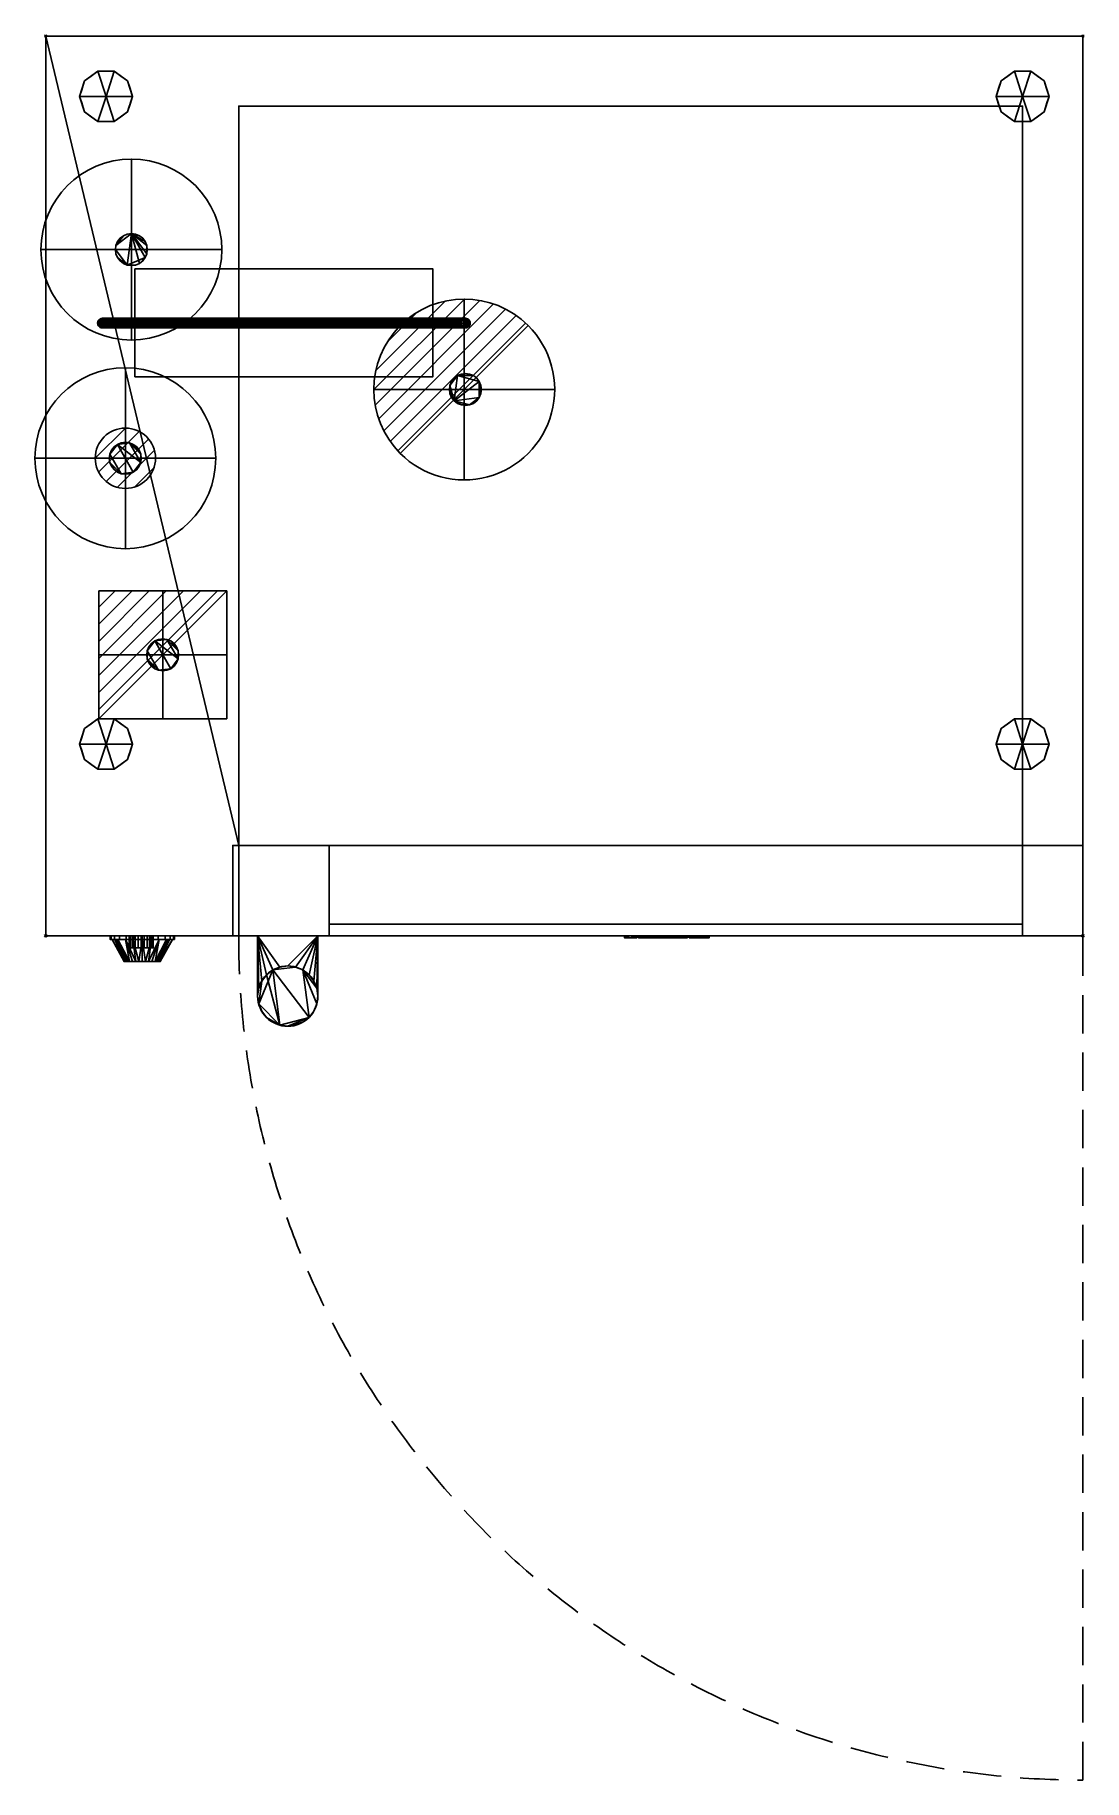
# Model space of a CAD drawing. Extents: x -9 to 861, y -1446 to 1.
import ezdxf

# ---------------------------------------------------------------- set-up
doc = ezdxf.new("R2010")
doc.units = 0
doc.header["$PDMODE"] = 35
doc.linetypes.add('NASCOSTA', pattern=[9.525, 6.35, -3.175])
for name, color, linetype in [('IQ_200_2D', 1, 'Continuous'), ('IQ_200_3D', 1, 'Continuous'), ('IQ_204_2D', 7, 'Continuous'), ('IQ_BLACK_3D', 250, 'Continuous'), ('IQ_BLUE_3D', 5, 'Continuous'), ('IQ_CON_COLDWATER_INT', 7, 'Continuous'), ('IQ_CON_DRAIN_INT', 7, 'Continuous'), ('IQ_CON_ELECTRICITY_INT', 7, 'Continuous'), ('IQ_CON_GAS_INT', 7, 'Continuous'), ('IQ_GLASS_3D', 142, 'Continuous'), ('IQ_GRAY_3D', 8, 'Continuous'), ('IQ_INS_3D', 3, 'Continuous'), ('IQ_WHITE_3D', 7, 'Continuous')]:
    doc.layers.add(name, color=color, linetype=linetype)

# ---------------------------------------------------------------- blocks, each defined once
blk = doc.blocks.new('*X0')
at = {"color": 0}
for p, q in [((200.86, 2209.05), (203.37, 2211.55)), ((201.14, 2207.91), (204.51, 2211.28)), ((201.77, 2207.12), (205.29, 2210.64)), ((202.7, 2206.64), (205.77, 2209.71)), ((204.15, 2206.68), (205.73, 2208.26))]:
    blk.add_line(p, q, dxfattribs=at)
blk = doc.blocks.new('GAS')
for radius in [3, 1]:
    blk.add_circle((0, 0), radius)
at = {"extrusion": (-1, 0, 0)}
for radius in [3, 1]:
    blk.add_circle((0, 0), radius, dxfattribs=at)
at = {"extrusion": (0, -1, 0)}
for radius in [3, 1]:
    blk.add_circle((0, 0), radius, dxfattribs=at)
at = {"xscale": 0.4000000000000909, "yscale": 0.4000000000000909, "zscale": 0.4000000000000909}
blk.add_blockref('*X0', (-81.345, -883.621), dxfattribs=at)
at = {"extrusion": (-1, 0, 0), "xscale": 0.3999999999999773, "yscale": 0.3999999999999773, "zscale": 0.3999999999999773}
blk.add_blockref('*X0', (-81.345, -883.621), dxfattribs=at)
at = {"extrusion": (0, -1, 0), "xscale": 0.4000000000000909, "yscale": 0.4000000000000909, "zscale": 0.4000000000000909}
blk.add_blockref('*X0', (-81.345, -883.621), dxfattribs=at)
blk = doc.blocks.new('*X2')
at = {"color": 0}
for p, q in [((313.99, 2209.04), (321.51, 2216.55)), ((314.11, 2207.74), (322.8, 2216.44)), ((314.16, 2210.62), (319.93, 2216.39)), ((314.4, 2206.62), (323.93, 2216.15)), ((314.82, 2205.62), (324.92, 2215.72)), ((315.1, 2212.98), (317.57, 2215.44)), ((315.35, 2204.74), (325.8, 2215.19)), ((315.99, 2203.96), (326.58, 2214.56))]:
    blk.add_line(p, q, dxfattribs=at)
blk = doc.blocks.new('drain')
blk.add_line((-2.121, -2.121), (2.121, 2.121))
at = {"extrusion": (-1, 0, 0)}
blk.add_line((0, 2.121, -2.121), (0, -2.121, 2.121), dxfattribs=at)
at = {"extrusion": (0, -1, 0)}
blk.add_line((-2.121, 0, -2.121), (2.121, 0, 2.121), dxfattribs=at)
for start, end in [(45, 225), (225, 45)]:
    blk.add_arc((0, 0), 3, start, end)
at = {"extrusion": (-1, 0, 0)}
for start, end in [(45, 225), (225, 45)]:
    blk.add_arc((0, 0), 3, start, end, dxfattribs=at)
at = {"extrusion": (0, -1, 0)}
for start, end in [(45, 225), (225, 45)]:
    blk.add_arc((0, 0), 3, start, end, dxfattribs=at)
at = {"xscale": 0.4000000000000909, "yscale": 0.4000000000000909, "zscale": 0.4000000000000909}
blk.add_blockref('*X2', (-128.597, -883.621), dxfattribs=at)
at = {"extrusion": (-1, 0, 0), "xscale": 0.3999999999999773, "yscale": 0.3999999999999773, "zscale": 0.3999999999999773}
blk.add_blockref('*X2', (-128.597, -883.621), dxfattribs=at)
at = {"extrusion": (0, -1, 0), "xscale": 0.4000000000000909, "yscale": 0.4000000000000909, "zscale": 0.4000000000000909}
blk.add_blockref('*X2', (-128.597, -883.621), dxfattribs=at)
blk = doc.blocks.new('*X5')
at = {"color": 0}
for p, q in [((286.774344, 2204.447934), (296.618251, 2214.291842)), ((286.774344, 2205.862148), (295.204037, 2214.291842)), ((286.774344, 2207.276361), (293.789824, 2214.291842)), ((286.774344, 2208.690575), (292.37561, 2214.291842)), ((286.774344, 2210.104788), (290.961397, 2214.291842)), ((286.774344, 2211.519002), (289.547183, 2214.291842)), ((286.774344, 2212.933216), (288.13297, 2214.291842))]:
    blk.add_line(p, q, dxfattribs=at)
blk = doc.blocks.new('ELECTRICITY')
for p, q in [((2.121, 2.121), (-2.121, 2.121)), ((-2.121, 2.121), (-2.121, -2.121)), ((-2.121, -2.121), (2.121, 2.121)), ((2.121, -2.121), (2.121, 2.121)), ((-2.121, -2.121), (2.121, -2.121))]:
    blk.add_line(p, q)
at = {"extrusion": (-1, 0, 0)}
for p, q in [((0, -2.121, 2.121), (0, 2.121, 2.121)), ((0, 2.121, -2.121), (0, -2.121, -2.121)), ((0, 2.121, 2.121), (0, 2.121, -2.121)), ((0, 2.121, -2.121), (0, -2.121, 2.121)), ((0, -2.121, -2.121), (0, -2.121, 2.121))]:
    blk.add_line(p, q, dxfattribs=at)
at = {"extrusion": (0, -1, 0)}
for p, q in [((2.121, 0, 2.121), (-2.121, 0, 2.121)), ((-2.121, 0, -2.121), (2.121, 0, -2.121)), ((-2.121, 0, 2.121), (-2.121, 0, -2.121)), ((-2.121, 0, -2.121), (2.121, 0, 2.121)), ((2.121, 0, -2.121), (2.121, 0, 2.121))]:
    blk.add_line(p, q, dxfattribs=at)
at = {"xscale": 0.4000000000000909, "yscale": 0.4000000000000909, "zscale": 0.4000000000000909}
blk.add_blockref('*X5', (-116.831, -883.595), dxfattribs=at)
at = {"extrusion": (-1, 0, 0), "xscale": 0.3999999999999773, "yscale": 0.3999999999999773, "zscale": 0.3999999999999773}
blk.add_blockref('*X5', (-116.831, -883.595), dxfattribs=at)
at = {"extrusion": (0, -1, 0), "xscale": 0.4000000000000909, "yscale": 0.4000000000000909, "zscale": 0.4000000000000909}
blk.add_blockref('*X5', (-116.831, -883.595), dxfattribs=at)
blk = doc.blocks.new('A$C0DDC558E')
blk.add_circle((0, 0), 3)
at = {"extrusion": (-1, 0, 0)}
blk.add_circle((0, 0), 3, dxfattribs=at)
at = {"extrusion": (0, 1, 0)}
blk.add_circle((0, 0), 3, dxfattribs=at)

msp = doc.modelspace()

# ---------------------------------------------------------------- linework, layer by layer
at = {"layer": 'IQ_200_2D', "transparency": 33554687}
for p, q in [((0, -746), (0, 0)), ((0, 0), (860, 0)), ((860, 0), (860, -746)), ((0, -746), (860, -746))]:
    msp.add_line(p, q, dxfattribs=at)
at = {"layer": 'IQ_204_2D', "transparency": 33554687}
for p, q in [((74, -193), (321, -193)), ((74, -234), (74, -193)), ((321, -193), (321, -234)), ((47, -234), (348, -234)), ((47, -242), (47, -234)), ((348, -242), (47, -242)), ((74, -282.5), (74, -242)), ((321, -242), (321, -282.5)), ((348, -234), (348, -242)), ((321, -282.5), (74, -282.5)), ((160, -671), (860, -671)), ((160, -671), (160, -746)), ((53.3, -749), (53.3, -746)), ((53.3, -749), (106.7, -749)), ((65, -767.4), (55, -749)), ((95, -767.4), (105, -749)), ((106.7, -749), (106.7, -746)), ((175.7, -746), (175.7, -796)), ((225.7, -796), (225.7, -746)), ((65, -767.4), (95, -767.4))]:
    msp.add_line(p, q, dxfattribs=at)
at = {"layer": 'IQ_204_2D', "linetype": 'NASCOSTA', "ltscale": 5, "transparency": 33554687}
msp.add_line((860, -1446), (860, -746), dxfattribs=at)
msp.add_arc((860, -746), 700, 180, 270, dxfattribs=at)
at = {"layer": 'IQ_204_2D', "transparency": 33554687}
for start, end in [(0, 180), (180, 0)]:
    msp.add_arc((200.7, -796), 25, start, end, dxfattribs=at)
at = {"layer": 'IQ_INS_3D', "transparency": 33554687}
for p in [(0, 0), (860, 0), (0, -746), (860, -746)]:
    msp.add_point(p, dxfattribs=at)

# ---------------------------------------------------------------- block references
at = {"layer": 'IQ_CON_COLDWATER_INT', "transparency": 33554687, "xscale": 25, "yscale": 25, "zscale": 25}
msp.add_blockref('A$C0DDC558E', (71, -177), dxfattribs=at)
at = {"layer": 'IQ_CON_DRAIN_INT', "transparency": 33554687, "xscale": 25, "yscale": 25, "zscale": 25}
msp.add_blockref('drain', (347, -293), dxfattribs=at)
at = {"layer": 'IQ_CON_ELECTRICITY_INT', "transparency": 33554687, "xscale": 25, "yscale": 25, "zscale": 25}
msp.add_blockref('ELECTRICITY', (97, -513), dxfattribs=at)
at = {"layer": 'IQ_CON_GAS_INT', "transparency": 33554687, "xscale": 25, "yscale": 25, "zscale": 25}
msp.add_blockref('GAS', (66, -350), dxfattribs=at)

# ---------------------------------------------------------------- meshes
at = {"layer": 'IQ_200_3D', "transparency": 33554687}
mesh = msp.add_polyface(dxfattribs=at)
corners = [(860, 0, 108), (860, -671, 108), (160, -671, 108), (160, -746, 108), (0, -746, 108), (0, 0, 108)]
mesh.append_faces([[corners[k] for k in face] for face in [(0, 1, 2, 5)]], dxfattribs={"vtx2": -1})
mesh.append_faces([[corners[k] for k in face] for face in [(2, 3, 4, 5)]], dxfattribs={"vtx3": -1})
mesh = msp.add_polyface(dxfattribs=at)
corners = [(860, 0, 633), (0, 0, 633), (0, -746, 633), (160, -746, 633), (160, -671, 633), (860, -671, 633)]
mesh.append_faces([[corners[k] for k in face] for face in [(2, 3, 4, 1)]], dxfattribs={"vtx2": -1})
mesh.append_faces([[corners[k] for k in face] for face in [(4, 5, 0, 1)]], dxfattribs={"vtx3": -1})
mesh = msp.add_polyface(dxfattribs=at)
corners = [(0, 0, 108), (0, 0, 633), (860, 0, 633), (860, 0, 108)]
mesh.append_faces([[corners[k] for k in face] for face in [(0, 1, 2, 3)]])
mesh = msp.add_polyface(dxfattribs=at)
corners = [(0, -746, 108), (0, -746, 633), (0, 0, 633), (0, 0, 108)]
mesh.append_faces([[corners[k] for k in face] for face in [(0, 1, 2, 3)]])
mesh = msp.add_polyface(dxfattribs=at)
corners = [(860, 0, 108), (860, 0, 633), (860, -671, 633), (860, -671, 108)]
mesh.append_faces([[corners[k] for k in face] for face in [(0, 1, 2, 3)]])
mesh = msp.add_polyface(dxfattribs=at)
corners = [(50, -50, 108), (72, -50, 108), (67.8, -37.1, 108), (56.8, -29.1, 108), (43.2, -29.1, 108), (32.2, -37.1, 108), (28, -50, 108)]
mesh.append_faces([[corners[k] for k in face] for face in [(0, 4, 5, 6)]], dxfattribs={"vtx0": -1})
mesh.append_faces([[corners[k] for k in face] for face in [(0, 3, 4)]], dxfattribs={"vtx0": -1, "vtx2": -1})
mesh.append_faces([[corners[k] for k in face] for face in [(0, 1, 2, 3)]], dxfattribs={"vtx3": -1})
mesh = msp.add_polyface(dxfattribs=at)
corners = [(28, -50, 108), (32.2, -37.1, 108), (43.2, -29.1, 108), (56.8, -29.1, 108), (67.8, -37.1, 108), (72, -50, 108), (72, -50, 0), (67.8, -37.1, 0), (56.8, -29.1, 0), (43.2, -29.1, 0), (32.2, -37.1, 0), (28, -50, 0), (62.3, -33.1, 108), (62.3, -33.1, 0), (69.9, -43.5, 0), (69.9, -43.5, 108), (50, -29.1, 108), (50, -29.1, 0), (37.7, -33.1, 0), (37.7, -33.1, 108), (29.8, -44.6, 0), (30.1, -43.5, 108), (31, -40.8, 0)]
mesh.append_faces([[corners[k] for k in face] for face in [(22, 1, 10), (1, 22, 21)]], dxfattribs={"vtx0": -1, "vtx1": -1})
mesh.append_faces([[corners[k] for k in face] for face in [(20, 0, 21)]], dxfattribs={"vtx0": -1, "vtx2": -1})
mesh.append_faces([[corners[k] for k in face] for face in [(22, 20, 21)]], dxfattribs={"vtx1": -1, "vtx2": -1})
mesh.append_faces([[corners[k] for k in face] for face in [(2, 16, 17, 9), (13, 8, 3, 12), (4, 15, 14, 7), (7, 13, 12, 4), (9, 18, 19, 2), (16, 3, 8, 17), (1, 19, 18, 10)]], dxfattribs={"vtx1": -1, "vtx3": -1})
mesh.append_faces([[corners[k] for k in face] for face in [(5, 6, 14, 15), (20, 11, 0)]], dxfattribs={"vtx2": -1})
mesh = msp.add_polyface(dxfattribs=at)
corners = [(28, -50, 0), (32.2, -37.1, 0), (43.2, -29.1, 0), (56.8, -29.1, 0), (67.8, -37.1, 0), (72, -50, 0), (50, -50, 0)]
mesh.append_faces([[corners[k] for k in face] for face in [(1, 2, 6, 0)]], dxfattribs={"vtx1": -1})
mesh.append_faces([[corners[k] for k in face] for face in [(2, 3, 6)]], dxfattribs={"vtx1": -1, "vtx2": -1})
mesh.append_faces([[corners[k] for k in face] for face in [(4, 5, 6, 3)]], dxfattribs={"vtx2": -1})
mesh = msp.add_polyface(dxfattribs=at)
corners = [(810, -50, 108), (832, -50, 108), (827.8, -37.1, 108), (816.8, -29.1, 108), (803.2, -29.1, 108), (792.2, -37.1, 108), (788, -50, 108)]
mesh.append_faces([[corners[k] for k in face] for face in [(0, 4, 5, 6)]], dxfattribs={"vtx0": -1})
mesh.append_faces([[corners[k] for k in face] for face in [(0, 3, 4)]], dxfattribs={"vtx0": -1, "vtx2": -1})
mesh.append_faces([[corners[k] for k in face] for face in [(0, 1, 2, 3)]], dxfattribs={"vtx3": -1})
mesh = msp.add_polyface(dxfattribs=at)
corners = [(788, -50, 108), (792.2, -37.1, 108), (803.2, -29.1, 108), (816.8, -29.1, 108), (827.8, -37.1, 108), (832, -50, 108), (832, -50, 0), (827.8, -37.1, 0), (816.8, -29.1, 0), (803.2, -29.1, 0), (792.2, -37.1, 0), (788, -50, 0), (822.3, -33.1, 108), (822.3, -33.1, 0), (829.9, -43.5, 0), (829.9, -43.5, 108), (810, -29.1, 108), (810, -29.1, 0), (797.7, -33.1, 0), (797.7, -33.1, 108), (789.8, -44.6, 0), (790.1, -43.5, 108), (791, -40.8, 0)]
mesh.append_faces([[corners[k] for k in face] for face in [(22, 1, 10), (1, 22, 21)]], dxfattribs={"vtx0": -1, "vtx1": -1})
mesh.append_faces([[corners[k] for k in face] for face in [(20, 0, 21)]], dxfattribs={"vtx0": -1, "vtx2": -1})
mesh.append_faces([[corners[k] for k in face] for face in [(22, 20, 21)]], dxfattribs={"vtx1": -1, "vtx2": -1})
mesh.append_faces([[corners[k] for k in face] for face in [(2, 16, 17, 9), (13, 8, 3, 12), (4, 15, 14, 7), (7, 13, 12, 4), (9, 18, 19, 2), (16, 3, 8, 17), (1, 19, 18, 10)]], dxfattribs={"vtx1": -1, "vtx3": -1})
mesh.append_faces([[corners[k] for k in face] for face in [(5, 6, 14, 15), (20, 11, 0)]], dxfattribs={"vtx2": -1})
mesh = msp.add_polyface(dxfattribs=at)
corners = [(788, -50, 0), (792.2, -37.1, 0), (803.2, -29.1, 0), (816.8, -29.1, 0), (827.8, -37.1, 0), (832, -50, 0), (810, -50, 0)]
mesh.append_faces([[corners[k] for k in face] for face in [(1, 2, 6, 0)]], dxfattribs={"vtx1": -1})
mesh.append_faces([[corners[k] for k in face] for face in [(2, 3, 6)]], dxfattribs={"vtx1": -1, "vtx2": -1})
mesh.append_faces([[corners[k] for k in face] for face in [(4, 5, 6, 3)]], dxfattribs={"vtx2": -1})
mesh = msp.add_polyface(dxfattribs=at)
corners = [(50, -50, 108), (28, -50, 108), (32.2, -62.9, 108), (43.2, -70.9, 108), (56.8, -70.9, 108), (67.8, -62.9, 108), (72, -50, 108)]
mesh.append_faces([[corners[k] for k in face] for face in [(0, 4, 5, 6)]], dxfattribs={"vtx0": -1})
mesh.append_faces([[corners[k] for k in face] for face in [(4, 0, 3)]], dxfattribs={"vtx0": -1, "vtx1": -1})
mesh.append_faces([[corners[k] for k in face] for face in [(0, 1, 2, 3)]], dxfattribs={"vtx3": -1})
mesh = msp.add_polyface(dxfattribs=at)
corners = [(72, -50, 108), (67.8, -62.9, 108), (56.8, -70.9, 108), (43.2, -70.9, 108), (32.2, -62.9, 108), (28, -50, 108), (28, -50, 0), (32.2, -62.9, 0), (43.2, -70.9, 0), (56.8, -70.9, 0), (67.8, -62.9, 0), (72, -50, 0), (29.8, -55.4, 108), (30.1, -56.5, 0), (37.7, -66.9, 0), (37.7, -66.9, 108), (50, -70.9, 108), (50, -70.9, 0), (62.3, -66.9, 0), (62.3, -66.9, 108), (70.2, -55.4, 0), (69.9, -56.5, 108), (31, -59.2, 108), (69, -59.2, 0)]
mesh.append_faces([[corners[k] for k in face] for face in [(6, 12, 5)]], dxfattribs={"vtx0": -1})
mesh.append_faces([[corners[k] for k in face] for face in [(23, 1, 10), (22, 7, 4), (7, 22, 13), (1, 23, 21)]], dxfattribs={"vtx0": -1, "vtx1": -1})
mesh.append_faces([[corners[k] for k in face] for face in [(12, 6, 13), (20, 0, 21)]], dxfattribs={"vtx0": -1, "vtx2": -1})
mesh.append_faces([[corners[k] for k in face] for face in [(22, 12, 13), (23, 20, 21)]], dxfattribs={"vtx1": -1, "vtx2": -1})
mesh.append_faces([[corners[k] for k in face] for face in [(15, 4, 7, 14), (3, 15, 14, 8), (17, 9, 2, 16), (19, 2, 9, 18), (18, 10, 1, 19), (16, 3, 8, 17)]], dxfattribs={"vtx1": -1, "vtx3": -1})
mesh.append_faces([[corners[k] for k in face] for face in [(20, 11, 0)]], dxfattribs={"vtx2": -1})
mesh = msp.add_polyface(dxfattribs=at)
corners = [(72, -50, 0), (67.8, -62.9, 0), (56.8, -70.9, 0), (43.2, -70.9, 0), (32.2, -62.9, 0), (28, -50, 0), (50, -50, 0)]
mesh.append_faces([[corners[k] for k in face] for face in [(3, 6, 2)]], dxfattribs={"vtx0": -1, "vtx1": -1})
mesh.append_faces([[corners[k] for k in face] for face in [(1, 2, 6, 0)]], dxfattribs={"vtx1": -1})
mesh.append_faces([[corners[k] for k in face] for face in [(4, 5, 6, 3)]], dxfattribs={"vtx2": -1})
mesh = msp.add_polyface(dxfattribs=at)
corners = [(810, -50, 108), (788, -50, 108), (792.2, -62.9, 108), (803.2, -70.9, 108), (816.8, -70.9, 108), (827.8, -62.9, 108), (832, -50, 108)]
mesh.append_faces([[corners[k] for k in face] for face in [(0, 4, 5, 6)]], dxfattribs={"vtx0": -1})
mesh.append_faces([[corners[k] for k in face] for face in [(4, 0, 3)]], dxfattribs={"vtx0": -1, "vtx1": -1})
mesh.append_faces([[corners[k] for k in face] for face in [(0, 1, 2, 3)]], dxfattribs={"vtx3": -1})
mesh = msp.add_polyface(dxfattribs=at)
corners = [(832, -50, 108), (827.8, -62.9, 108), (816.8, -70.9, 108), (803.2, -70.9, 108), (792.2, -62.9, 108), (788, -50, 108), (788, -50, 0), (792.2, -62.9, 0), (803.2, -70.9, 0), (816.8, -70.9, 0), (827.8, -62.9, 0), (832, -50, 0), (789.8, -55.4, 108), (790.1, -56.5, 0), (797.7, -66.9, 0), (797.7, -66.9, 108), (810, -70.9, 108), (810, -70.9, 0), (822.3, -66.9, 0), (822.3, -66.9, 108), (830.2, -55.4, 0), (829.9, -56.5, 108), (791, -59.2, 108), (829, -59.2, 0)]
mesh.append_faces([[corners[k] for k in face] for face in [(6, 12, 5)]], dxfattribs={"vtx0": -1})
mesh.append_faces([[corners[k] for k in face] for face in [(23, 1, 10), (22, 7, 4), (7, 22, 13), (1, 23, 21)]], dxfattribs={"vtx0": -1, "vtx1": -1})
mesh.append_faces([[corners[k] for k in face] for face in [(12, 6, 13), (20, 0, 21)]], dxfattribs={"vtx0": -1, "vtx2": -1})
mesh.append_faces([[corners[k] for k in face] for face in [(22, 12, 13), (23, 20, 21)]], dxfattribs={"vtx1": -1, "vtx2": -1})
mesh.append_faces([[corners[k] for k in face] for face in [(15, 4, 7, 14), (3, 15, 14, 8), (17, 9, 2, 16), (19, 2, 9, 18), (18, 10, 1, 19), (16, 3, 8, 17)]], dxfattribs={"vtx1": -1, "vtx3": -1})
mesh.append_faces([[corners[k] for k in face] for face in [(20, 11, 0)]], dxfattribs={"vtx2": -1})
mesh = msp.add_polyface(dxfattribs=at)
corners = [(832, -50, 0), (827.8, -62.9, 0), (816.8, -70.9, 0), (803.2, -70.9, 0), (792.2, -62.9, 0), (788, -50, 0), (810, -50, 0)]
mesh.append_faces([[corners[k] for k in face] for face in [(3, 6, 2)]], dxfattribs={"vtx0": -1, "vtx1": -1})
mesh.append_faces([[corners[k] for k in face] for face in [(1, 2, 6, 0)]], dxfattribs={"vtx1": -1})
mesh.append_faces([[corners[k] for k in face] for face in [(4, 5, 6, 3)]], dxfattribs={"vtx2": -1})
mesh = msp.add_polyface(dxfattribs=at)
corners = [(160, -746, 108), (160, -671, 108), (160, -671, 140), (160, -58, 140), (160, -58, 611.8), (160, -671, 611.8), (160, -671, 633), (160, -746, 633)]
mesh.append_faces([[corners[k] for k in face] for face in [(4, 5, 2, 3)]], dxfattribs={"vtx1": -1})
mesh.append_faces([[corners[k] for k in face] for face in [(0, 1, 2, 7)]], dxfattribs={"vtx2": -1})
mesh.append_faces([[corners[k] for k in face] for face in [(5, 6, 7, 2)]], dxfattribs={"vtx2": -1, "vtx3": -1})
mesh = msp.add_polyface(dxfattribs=at)
corners = [(160, -58, 611.8), (160, -58, 140), (810, -58, 140), (810, -58, 611.8)]
mesh.append_faces([[corners[k] for k in face] for face in [(0, 1, 2, 3)]])
mesh = msp.add_polyface(dxfattribs=at)
corners = [(160, -58, 140), (160, -671, 140), (810, -671, 140), (810, -58, 140)]
mesh.append_faces([[corners[k] for k in face] for face in [(0, 1, 2, 3)]])
mesh = msp.add_polyface(dxfattribs=at)
corners = [(810, -58, 611.8), (810, -671, 611.8), (160, -671, 611.8), (160, -58, 611.8)]
mesh.append_faces([[corners[k] for k in face] for face in [(0, 1, 2, 3)]])
mesh = msp.add_polyface(dxfattribs=at)
corners = [(810, -58, 140), (810, -671, 140), (810, -671, 611.8), (810, -58, 611.8)]
mesh.append_faces([[corners[k] for k in face] for face in [(0, 1, 2, 3)]])
mesh = msp.add_polyface(dxfattribs=at)
corners = [(71, -163.8, 633), (74.4, -164.2, 633), (77.6, -165.5, 633), (80.4, -167.6, 633), (82.5, -170.4, 633), (83.8, -173.6, 633), (84.2, -177, 633), (83.8, -180.4, 633), (82.5, -183.6, 633), (80.4, -186.4, 633), (77.6, -188.5, 633), (74.4, -189.8, 633), (71, -190.2, 633), (67.6, -189.8, 633), (64.4, -188.5, 633), (61.6, -186.4, 633), (59.5, -183.6, 633), (58.2, -180.4, 633), (57.8, -177, 633), (58.2, -173.6, 633), (59.5, -170.4, 633), (61.6, -167.6, 633), (64.4, -165.5, 633), (67.6, -164.2, 633)]
mesh.append_faces([[corners[k] for k in face] for face in [(10, 8, 9), (13, 11, 12), (16, 13, 14, 15)]], dxfattribs={"vtx0": -1})
mesh.append_faces([[corners[k] for k in face] for face in [(4, 0, 2, 3)]], dxfattribs={"vtx0": -1, "vtx1": -1})
mesh.append_faces([[corners[k] for k in face] for face in [(13, 0, 8)]], dxfattribs={"vtx0": -1, "vtx1": -1, "vtx2": -1})
mesh.append_faces([[corners[k] for k in face] for face in [(0, 5, 7, 8)]], dxfattribs={"vtx0": -1, "vtx1": -1, "vtx3": -1})
mesh.append_faces([[corners[k] for k in face] for face in [(13, 18, 19, 0)]], dxfattribs={"vtx0": -1, "vtx2": -1, "vtx3": -1})
mesh.append_faces([[corners[k] for k in face] for face in [(1, 2, 0)]], dxfattribs={"vtx1": -1})
mesh.append_faces([[corners[k] for k in face] for face in [(4, 5, 0), (17, 18, 13, 16)]], dxfattribs={"vtx1": -1, "vtx2": -1})
mesh.append_faces([[corners[k] for k in face] for face in [(10, 11, 13, 8)]], dxfattribs={"vtx1": -1, "vtx2": -1, "vtx3": -1})
mesh.append_faces([[corners[k] for k in face] for face in [(5, 6, 7), (20, 21, 22, 19)]], dxfattribs={"vtx2": -1})
mesh.append_faces([[corners[k] for k in face] for face in [(22, 23, 0, 19)]], dxfattribs={"vtx2": -1, "vtx3": -1})
mesh = msp.add_polyface(dxfattribs=at)
corners = [(71, -163.8, 638), (67.6, -164.2, 638), (64.4, -165.5, 638), (61.6, -167.6, 638), (59.5, -170.4, 638), (58.2, -173.6, 638), (57.8, -177, 638), (58.2, -180.4, 638), (59.5, -183.6, 638), (61.6, -186.4, 638), (64.4, -188.5, 638), (67.6, -189.8, 638), (71, -190.2, 638), (74.4, -189.8, 638), (77.6, -188.5, 638), (80.4, -186.4, 638), (82.5, -183.6, 638), (83.8, -180.4, 638), (84.2, -177, 638), (83.8, -173.6, 638), (82.5, -170.4, 638), (80.4, -167.6, 638), (77.6, -165.5, 638), (74.4, -164.2, 638)]
mesh.append_faces([[corners[k] for k in face] for face in [(16, 14, 15)]], dxfattribs={"vtx0": -1})
mesh.append_faces([[corners[k] for k in face] for face in [(14, 0, 11, 13)]], dxfattribs={"vtx0": -1, "vtx1": -1, "vtx2": -1})
mesh.append_faces([[corners[k] for k in face] for face in [(0, 14, 16, 17), (0, 17, 19, 20)]], dxfattribs={"vtx0": -1, "vtx1": -1, "vtx3": -1})
mesh.append_faces([[corners[k] for k in face] for face in [(11, 6, 7, 8)]], dxfattribs={"vtx0": -1, "vtx3": -1})
mesh.append_faces([[corners[k] for k in face] for face in [(10, 11, 8, 9)]], dxfattribs={"vtx1": -1})
mesh.append_faces([[corners[k] for k in face] for face in [(5, 6, 11, 0)]], dxfattribs={"vtx1": -1, "vtx2": -1, "vtx3": -1})
mesh.append_faces([[corners[k] for k in face] for face in [(22, 23, 0), (17, 18, 19), (11, 12, 13)]], dxfattribs={"vtx2": -1})
mesh.append_faces([[corners[k] for k in face] for face in [(0, 1, 2, 5), (20, 21, 22, 0)]], dxfattribs={"vtx2": -1, "vtx3": -1})
mesh.append_faces([[corners[k] for k in face] for face in [(2, 3, 4, 5)]], dxfattribs={"vtx3": -1})
mesh = msp.add_polyface(dxfattribs=at)
corners = [(71, -163.8, 633), (67.6, -164.2, 633), (64.4, -165.5, 633), (61.6, -167.6, 633), (59.5, -170.4, 633), (58.2, -173.6, 633), (57.8, -177, 633), (58.2, -180.4, 633), (59.5, -183.6, 633), (61.6, -186.4, 633), (64.4, -188.5, 633), (67.6, -189.8, 633), (71, -190.2, 633), (71, -190.2, 638), (67.6, -189.8, 638), (64.4, -188.5, 638), (61.6, -186.4, 638), (59.5, -183.6, 638), (58.2, -180.4, 638), (57.8, -177, 638), (58.2, -173.6, 638), (59.5, -170.4, 638), (61.6, -167.6, 638), (64.4, -165.5, 638), (67.6, -164.2, 638), (71, -163.8, 638)]
mesh.append_faces([[corners[k] for k in face] for face in [(13, 14, 11, 12), (0, 1, 24, 25)]], dxfattribs={"vtx1": -1})
mesh.append_faces([[corners[k] for k in face] for face in [(14, 15, 10, 11), (16, 17, 8, 9), (15, 16, 9, 10), (17, 18, 7, 8), (6, 7, 18, 19), (19, 20, 5, 6), (20, 21, 4, 5), (22, 23, 2, 3), (21, 22, 3, 4), (23, 24, 1, 2)]], dxfattribs={"vtx1": -1, "vtx3": -1})
mesh = msp.add_polyface(dxfattribs=at)
corners = [(71, -190.2, 633), (74.4, -189.8, 633), (77.6, -188.5, 633), (80.4, -186.4, 633), (82.5, -183.6, 633), (83.8, -180.4, 633), (84.2, -177, 633), (83.8, -173.6, 633), (82.5, -170.4, 633), (80.4, -167.6, 633), (77.6, -165.5, 633), (74.4, -164.2, 633), (71, -163.8, 633), (71, -163.8, 638), (74.4, -164.2, 638), (77.6, -165.5, 638), (80.4, -167.6, 638), (82.5, -170.4, 638), (83.8, -173.6, 638), (84.2, -177, 638), (83.8, -180.4, 638), (82.5, -183.6, 638), (80.4, -186.4, 638), (77.6, -188.5, 638), (74.4, -189.8, 638), (71, -190.2, 638)]
mesh.append_faces([[corners[k] for k in face] for face in [(13, 14, 11, 12), (0, 1, 24, 25)]], dxfattribs={"vtx1": -1})
mesh.append_faces([[corners[k] for k in face] for face in [(14, 15, 10, 11), (16, 17, 8, 9), (15, 16, 9, 10), (17, 18, 7, 8), (6, 7, 18, 19), (19, 20, 5, 6), (20, 21, 4, 5), (22, 23, 2, 3), (21, 22, 3, 4), (23, 24, 1, 2)]], dxfattribs={"vtx1": -1, "vtx3": -1})
mesh = msp.add_polyface(dxfattribs=at)
corners = [(74, -193, 684), (74, -282.5, 684), (321, -282.5, 684), (321, -193, 684)]
mesh.append_faces([[corners[k] for k in face] for face in [(0, 1, 2, 3)]])
mesh = msp.add_polyface(dxfattribs=at)
corners = [(321, -282.5, 633), (74, -282.5, 633), (74, -193, 633), (321, -193, 633)]
mesh.append_faces([[corners[k] for k in face] for face in [(0, 1, 2, 3)]])
mesh = msp.add_polyface(dxfattribs=at)
corners = [(321, -193, 684), (321, -193, 633), (74, -193, 633), (74, -193, 684)]
mesh.append_faces([[corners[k] for k in face] for face in [(0, 1, 2, 3)]])
mesh = msp.add_polyface(dxfattribs=at)
corners = [(74, -193, 684), (74, -193, 633), (74, -282.5, 633), (74, -282.5, 684)]
mesh.append_faces([[corners[k] for k in face] for face in [(0, 1, 2, 3)]])
mesh = msp.add_polyface(dxfattribs=at)
corners = [(321, -282.5, 684), (321, -282.5, 633), (321, -193, 633), (321, -193, 684)]
mesh.append_faces([[corners[k] for k in face] for face in [(0, 1, 2, 3)]])
mesh = msp.add_polyface(dxfattribs=at)
corners = [(43, -238, 638), (43.1, -237, 638), (43.5, -236, 638), (44.2, -235.2, 638), (45, -234.5, 638), (46, -234.1, 638), (47, -234, 638), (48, -234.1, 638), (49, -234.5, 638), (49.8, -235.2, 638), (50.5, -236, 638), (50.9, -237, 638), (51, -238, 638), (50.9, -239, 638), (50.5, -240, 638), (49.8, -240.8, 638), (49, -241.5, 638), (48, -241.9, 638), (47, -242, 638), (46, -241.9, 638), (45, -241.5, 638), (44.2, -240.8, 638), (43.5, -240, 638), (43.1, -239, 638)]
mesh.append_faces([[corners[k] for k in face] for face in [(10, 7, 8, 9), (5, 2, 3, 4), (2, 0, 1), (7, 5, 6)]], dxfattribs={"vtx0": -1})
mesh.append_faces([[corners[k] for k in face] for face in [(17, 20, 2, 14), (7, 14, 2, 5)]], dxfattribs={"vtx0": -1, "vtx1": -1, "vtx2": -1, "vtx3": -1})
mesh.append_faces([[corners[k] for k in face] for face in [(16, 17, 14, 15)]], dxfattribs={"vtx1": -1})
mesh.append_faces([[corners[k] for k in face] for face in [(20, 21, 22, 2), (22, 23, 0, 2), (12, 13, 14, 7), (10, 11, 12, 7)]], dxfattribs={"vtx2": -1, "vtx3": -1})
mesh.append_faces([[corners[k] for k in face] for face in [(17, 18, 19, 20)]], dxfattribs={"vtx3": -1})
mesh = msp.add_polyface(dxfattribs=at)
corners = [(51, -238, 638), (50.9, -237, 638), (50.5, -236, 638), (49.8, -235.2, 638), (49, -234.5, 638), (48, -234.1, 638), (47, -234, 638), (46, -234.1, 638), (45, -234.5, 638), (44.2, -235.2, 638), (43.5, -236, 638), (43.1, -237, 638), (43, -238, 638), (43, -238, 687), (43.1, -237, 687), (43.5, -236, 687), (44.2, -235.2, 687), (45, -234.5, 687), (46, -234.1, 687), (47, -234, 687), (48, -234.1, 687), (49, -234.5, 687), (49.8, -235.2, 687), (50.5, -236, 687), (50.9, -237, 687), (51, -238, 687)]
mesh.append_faces([[corners[k] for k in face] for face in [(1, 24, 25, 0)]], dxfattribs={"vtx0": -1})
mesh.append_faces([[corners[k] for k in face] for face in [(11, 14, 15, 10), (9, 16, 17, 8), (10, 15, 16, 9), (8, 17, 18, 7), (19, 6, 7, 18), (5, 20, 21, 4), (4, 21, 22, 3), (2, 23, 24, 1), (3, 22, 23, 2), (20, 5, 6, 19)]], dxfattribs={"vtx0": -1, "vtx2": -1})
mesh.append_faces([[corners[k] for k in face] for face in [(12, 13, 14, 11)]], dxfattribs={"vtx2": -1})
mesh = msp.add_polyface(dxfattribs=at)
corners = [(55, -238, 691), (52.2, -238, 689.8), (51, -238, 687), (50.9, -237, 687), (50.5, -236, 687), (49.8, -235.2, 687), (49, -234.5, 687), (48, -234.1, 687), (47, -234, 687), (46, -234.1, 687), (45, -234.5, 687), (44.2, -235.2, 687), (43.5, -236, 687), (43.1, -237, 687), (43, -238, 687), (46.5, -238, 695.5), (55, -238, 699), (55, -237, 698.9), (55, -236, 698.5), (55, -235.2, 697.8), (55, -234.5, 697), (55, -234.1, 696), (55, -234, 695), (55, -234.1, 694), (55, -234.5, 693), (55, -235.2, 692.2), (55, -236, 691.5), (55, -237, 691.1), (44.5, -238, 690.6), (51.4, -238, 697.5), (48.1, -234.4, 693.9), (50.5, -234.3, 691.5), (45, -235.4, 691.7), (50.3, -235.4, 697), (51.4, -234.2, 695.4), (46.6, -234.2, 690.6), (47, -235.9, 695), (52, -235.8, 690.5)]
mesh.append_faces([[corners[k] for k in face] for face in [(18, 29, 17), (7, 31, 6), (8, 35, 7), (9, 35, 8), (15, 32, 28), (12, 32, 11), (4, 37, 3), (20, 33, 19), (23, 34, 22), (21, 34, 20), (27, 37, 26), (24, 31, 23), (22, 34, 21)]], dxfattribs={"vtx0": -1, "vtx1": -1})
mesh.append_faces([[corners[k] for k in face] for face in [(12, 28, 32), (35, 10, 32), (32, 30, 35), (31, 30, 34), (31, 37, 5), (33, 34, 30), (32, 15, 36), (35, 30, 31), (35, 31, 7), (18, 33, 29), (36, 30, 32), (37, 1, 3), (33, 20, 34), (33, 36, 15), (23, 31, 34), (33, 30, 36), (27, 1, 37), (25, 37, 31)]], dxfattribs={"vtx0": -1, "vtx1": -1, "vtx2": -1})
mesh.append_faces([[corners[k] for k in face] for face in [(32, 10, 11), (31, 5, 6), (37, 4, 5), (35, 9, 10), (33, 18, 19), (37, 25, 26)]], dxfattribs={"vtx0": -1, "vtx2": -1})
mesh.append_faces([[corners[k] for k in face] for face in [(16, 17, 29), (0, 1, 27)]], dxfattribs={"vtx1": -1})
mesh.append_faces([[corners[k] for k in face] for face in [(12, 13, 28), (15, 29, 33), (24, 25, 31)]], dxfattribs={"vtx1": -1, "vtx2": -1})
mesh.append_faces([[corners[k] for k in face] for face in [(13, 14, 28), (1, 2, 3)]], dxfattribs={"vtx2": -1})
mesh = msp.add_polyface(dxfattribs=at)
corners = [(43, -238, 638), (43.1, -239, 638), (43.5, -240, 638), (44.2, -240.8, 638), (45, -241.5, 638), (46, -241.9, 638), (47, -242, 638), (48, -241.9, 638), (49, -241.5, 638), (49.8, -240.8, 638), (50.5, -240, 638), (50.9, -239, 638), (51, -238, 638), (51, -238, 687), (50.9, -239, 687), (50.5, -240, 687), (49.8, -240.8, 687), (49, -241.5, 687), (48, -241.9, 687), (47, -242, 687), (46, -241.9, 687), (45, -241.5, 687), (44.2, -240.8, 687), (43.5, -240, 687), (43.1, -239, 687), (43, -238, 687)]
mesh.append_faces([[corners[k] for k in face] for face in [(11, 14, 15, 10), (9, 16, 17, 8), (10, 15, 16, 9), (8, 17, 18, 7), (19, 6, 7, 18), (4, 21, 22, 3), (5, 20, 21, 4), (2, 23, 24, 1), (3, 22, 23, 2), (20, 5, 6, 19)]], dxfattribs={"vtx0": -1, "vtx2": -1})
mesh.append_faces([[corners[k] for k in face] for face in [(12, 13, 14, 11)]], dxfattribs={"vtx2": -1})
mesh.append_faces([[corners[k] for k in face] for face in [(24, 25, 0, 1)]], dxfattribs={"vtx3": -1})
mesh = msp.add_polyface(dxfattribs=at)
corners = [(55, -238, 699), (46.5, -238, 695.5), (43, -238, 687), (43.1, -239, 687), (43.5, -240, 687), (44.2, -240.8, 687), (45, -241.5, 687), (46, -241.9, 687), (47, -242, 687), (48, -241.9, 687), (49, -241.5, 687), (49.8, -240.8, 687), (50.5, -240, 687), (50.9, -239, 687), (51, -238, 687), (52.2, -238, 689.8), (55, -238, 691), (55, -239, 691.1), (55, -240, 691.5), (55, -240.8, 692.2), (55, -241.5, 693), (55, -241.9, 694), (55, -242, 695), (55, -241.9, 696), (55, -241.5, 697), (55, -240.8, 697.8), (55, -240, 698.5), (55, -239, 698.9), (51.4, -238, 697.5), (44.5, -238, 690.6), (48.1, -241.6, 693.9), (50.5, -241.7, 691.5), (50.3, -240.6, 697), (45, -240.6, 691.7), (46.6, -241.8, 690.6), (51.4, -241.8, 695.4), (47, -240.1, 695), (51.5, -240.2, 690)]
mesh.append_faces([[corners[k] for k in face] for face in [(9, 34, 8), (21, 31, 20), (12, 37, 11), (26, 32, 25), (11, 31, 10), (5, 33, 4), (4, 29, 3), (1, 32, 28), (25, 32, 24), (23, 35, 22)]], dxfattribs={"vtx0": -1, "vtx1": -1})
mesh.append_faces([[corners[k] for k in face] for face in [(33, 30, 36), (34, 9, 31), (37, 13, 15), (35, 24, 32), (6, 34, 33), (32, 1, 36), (37, 15, 17), (31, 30, 34), (37, 19, 31), (21, 35, 31), (4, 33, 29), (33, 34, 30), (30, 35, 32), (33, 36, 1), (36, 30, 32), (11, 37, 31), (32, 26, 28), (35, 30, 31)]], dxfattribs={"vtx0": -1, "vtx1": -1, "vtx2": -1})
mesh.append_faces([[corners[k] for k in face] for face in [(35, 23, 24), (34, 6, 7), (33, 5, 6), (31, 19, 20), (35, 21, 22)]], dxfattribs={"vtx0": -1, "vtx2": -1})
mesh.append_faces([[corners[k] for k in face] for face in [(9, 10, 31), (12, 13, 37), (7, 8, 34), (17, 18, 37), (1, 29, 33), (26, 27, 28), (18, 19, 37)]], dxfattribs={"vtx1": -1, "vtx2": -1})
mesh.append_faces([[corners[k] for k in face] for face in [(29, 2, 3), (13, 14, 15), (15, 16, 17), (27, 0, 28)]], dxfattribs={"vtx2": -1})
mesh = msp.add_polyface(dxfattribs=at)
corners = [(55, -238, 691), (55, -237, 691.1), (55, -236, 691.5), (55, -235.2, 692.2), (55, -234.5, 693), (55, -234.1, 694), (55, -234, 695), (55, -234.1, 696), (55, -234.5, 697), (55, -235.2, 697.8), (55, -236, 698.5), (55, -237, 698.9), (55, -238, 699), (340, -238, 699), (340, -237, 698.9), (340, -236, 698.5), (340, -235.2, 697.8), (340, -234.5, 697), (340, -234.1, 696), (340, -234, 695), (340, -234.1, 694), (340, -234.5, 693), (340, -235.2, 692.2), (340, -236, 691.5), (340, -237, 691.1), (340, -238, 691)]
mesh.append_faces([[corners[k] for k in face] for face in [(13, 14, 11, 12)]], dxfattribs={"vtx1": -1})
mesh.append_faces([[corners[k] for k in face] for face in [(14, 15, 10, 11), (16, 17, 8, 9), (15, 16, 9, 10), (17, 18, 7, 8), (6, 7, 18, 19), (20, 21, 4, 5), (21, 22, 3, 4), (23, 24, 1, 2), (22, 23, 2, 3), (19, 20, 5, 6)]], dxfattribs={"vtx1": -1, "vtx3": -1})
mesh.append_faces([[corners[k] for k in face] for face in [(24, 25, 0, 1)]], dxfattribs={"vtx3": -1})
mesh = msp.add_polyface(dxfattribs=at)
corners = [(55, -238, 699), (55, -239, 698.9), (55, -240, 698.5), (55, -240.8, 697.8), (55, -241.5, 697), (55, -241.9, 696), (55, -242, 695), (55, -241.9, 694), (55, -241.5, 693), (55, -240.8, 692.2), (55, -240, 691.5), (55, -239, 691.1), (55, -238, 691), (340, -238, 691), (340, -239, 691.1), (340, -240, 691.5), (340, -240.8, 692.2), (340, -241.5, 693), (340, -241.9, 694), (340, -242, 695), (340, -241.9, 696), (340, -241.5, 697), (340, -240.8, 697.8), (340, -240, 698.5), (340, -239, 698.9), (340, -238, 699)]
mesh.append_faces([[corners[k] for k in face] for face in [(9, 16, 17, 8), (10, 15, 16, 9)]], dxfattribs={"vtx0": -1, "vtx2": -1})
mesh.append_faces([[corners[k] for k in face] for face in [(13, 14, 11, 12)]], dxfattribs={"vtx1": -1})
mesh.append_faces([[corners[k] for k in face] for face in [(14, 15, 10, 11), (17, 18, 7, 8), (6, 7, 18, 19), (21, 22, 3, 4), (20, 21, 4, 5), (23, 24, 1, 2), (22, 23, 2, 3), (19, 20, 5, 6)]], dxfattribs={"vtx1": -1, "vtx3": -1})
mesh.append_faces([[corners[k] for k in face] for face in [(24, 25, 0, 1)]], dxfattribs={"vtx3": -1})
mesh = msp.add_polyface(dxfattribs=at)
corners = [(344, -238, 687), (342.8, -238, 689.8), (340, -238, 691), (340, -237, 691.1), (340, -236, 691.5), (340, -235.2, 692.2), (340, -234.5, 693), (340, -234.1, 694), (340, -234, 695), (340, -234.1, 696), (340, -234.5, 697), (340, -235.2, 697.8), (340, -236, 698.5), (340, -237, 698.9), (340, -238, 699), (348.5, -238, 695.5), (352, -238, 687), (351.9, -237, 687), (351.5, -236, 687), (350.8, -235.2, 687), (350, -234.5, 687), (349, -234.1, 687), (348, -234, 687), (347, -234.1, 687), (346, -234.5, 687), (345.2, -235.2, 687), (344.5, -236, 687), (344.1, -237, 687), (343.6, -238, 697.5), (350.5, -238, 690.6), (346.9, -234.4, 693.9), (344.5, -234.3, 691.5), (344.7, -235.4, 697), (350, -235.4, 691.7), (348.4, -234.2, 690.6), (343.6, -234.2, 695.4), (348, -235.9, 695), (343.5, -235.8, 690)]
mesh.append_faces([[corners[k] for k in face] for face in [(18, 29, 17), (7, 31, 6), (8, 35, 7), (9, 35, 8), (15, 32, 28), (12, 32, 11), (4, 37, 3), (20, 33, 19), (23, 34, 22), (21, 34, 20), (27, 37, 26), (24, 31, 23), (22, 34, 21)]], dxfattribs={"vtx0": -1, "vtx1": -1})
mesh.append_faces([[corners[k] for k in face] for face in [(12, 28, 32), (35, 10, 32), (32, 30, 35), (31, 30, 34), (31, 37, 5), (33, 34, 30), (32, 15, 36), (35, 30, 31), (35, 31, 7), (18, 33, 29), (36, 30, 32), (37, 1, 3), (33, 20, 34), (33, 36, 15), (23, 31, 34), (33, 30, 36), (27, 1, 37), (25, 37, 31)]], dxfattribs={"vtx0": -1, "vtx1": -1, "vtx2": -1})
mesh.append_faces([[corners[k] for k in face] for face in [(32, 10, 11), (31, 5, 6), (37, 4, 5), (35, 9, 10), (33, 18, 19), (37, 25, 26)]], dxfattribs={"vtx0": -1, "vtx2": -1})
mesh.append_faces([[corners[k] for k in face] for face in [(16, 17, 29), (0, 1, 27)]], dxfattribs={"vtx1": -1})
mesh.append_faces([[corners[k] for k in face] for face in [(12, 13, 28), (15, 29, 33), (24, 25, 31)]], dxfattribs={"vtx1": -1, "vtx2": -1})
mesh.append_faces([[corners[k] for k in face] for face in [(13, 14, 28), (1, 2, 3)]], dxfattribs={"vtx2": -1})
mesh = msp.add_polyface(dxfattribs=at)
corners = [(352, -238, 687), (348.5, -238, 695.5), (340, -238, 699), (340, -239, 698.9), (340, -240, 698.5), (340, -240.8, 697.8), (340, -241.5, 697), (340, -241.9, 696), (340, -242, 695), (340, -241.9, 694), (340, -241.5, 693), (340, -240.8, 692.2), (340, -240, 691.5), (340, -239, 691.1), (340, -238, 691), (342.8, -238, 689.8), (344, -238, 687), (344.1, -239, 687), (344.5, -240, 687), (345.2, -240.8, 687), (346, -241.5, 687), (347, -241.9, 687), (348, -242, 687), (349, -241.9, 687), (350, -241.5, 687), (350.8, -240.8, 687), (351.5, -240, 687), (351.9, -239, 687), (350.5, -238, 690.6), (343.6, -238, 697.5), (346.9, -241.6, 693.9), (344.5, -241.7, 691.5), (350, -240.6, 691.7), (344.7, -240.6, 697), (343.6, -241.8, 695.4), (348.4, -241.8, 690.6), (348, -240.1, 695), (343, -240.2, 690.5)]
mesh.append_faces([[corners[k] for k in face] for face in [(9, 34, 8), (21, 31, 20), (12, 37, 11), (26, 32, 25), (11, 31, 10), (5, 33, 4), (4, 29, 3), (1, 32, 28), (25, 32, 24), (23, 35, 22)]], dxfattribs={"vtx0": -1, "vtx1": -1})
mesh.append_faces([[corners[k] for k in face] for face in [(33, 30, 36), (34, 9, 31), (37, 13, 15), (35, 24, 32), (6, 34, 33), (32, 1, 36), (37, 15, 17), (31, 30, 34), (37, 19, 31), (21, 35, 31), (4, 33, 29), (33, 34, 30), (30, 35, 32), (33, 36, 1), (36, 30, 32), (11, 37, 31), (32, 26, 28), (35, 30, 31)]], dxfattribs={"vtx0": -1, "vtx1": -1, "vtx2": -1})
mesh.append_faces([[corners[k] for k in face] for face in [(35, 23, 24), (34, 6, 7), (33, 5, 6), (31, 19, 20), (35, 21, 22)]], dxfattribs={"vtx0": -1, "vtx2": -1})
mesh.append_faces([[corners[k] for k in face] for face in [(9, 10, 31), (12, 13, 37), (7, 8, 34), (17, 18, 37), (1, 29, 33), (26, 27, 28), (18, 19, 37)]], dxfattribs={"vtx1": -1, "vtx2": -1})
mesh.append_faces([[corners[k] for k in face] for face in [(29, 2, 3), (13, 14, 15), (15, 16, 17), (27, 0, 28)]], dxfattribs={"vtx2": -1})
mesh = msp.add_polyface(dxfattribs=at)
corners = [(352, -238, 633), (351.9, -239, 633), (351.5, -240, 633), (350.8, -240.8, 633), (350, -241.5, 633), (349, -241.9, 633), (348, -242, 633), (347, -241.9, 633), (346, -241.5, 633), (345.2, -240.8, 633), (344.5, -240, 633), (344.1, -239, 633), (344, -238, 633), (344.1, -237, 633), (344.5, -236, 633), (345.2, -235.2, 633), (346, -234.5, 633), (347, -234.1, 633), (348, -234, 633), (349, -234.1, 633), (350, -234.5, 633), (350.8, -235.2, 633), (351.5, -236, 633), (351.9, -237, 633)]
mesh.append_faces([[corners[k] for k in face] for face in [(1, 23, 0)]], dxfattribs={"vtx0": -1})
mesh.append_faces([[corners[k] for k in face] for face in [(23, 12, 15, 17)]], dxfattribs={"vtx0": -1, "vtx1": -1, "vtx2": -1, "vtx3": -1})
mesh.append_faces([[corners[k] for k in face] for face in [(11, 7, 8), (23, 17, 18)]], dxfattribs={"vtx0": -1, "vtx2": -1})
mesh.append_faces([[corners[k] for k in face] for face in [(3, 6, 7, 11), (3, 11, 12, 23)]], dxfattribs={"vtx0": -1, "vtx2": -1, "vtx3": -1})
mesh.append_faces([[corners[k] for k in face] for face in [(23, 1, 2, 3)]], dxfattribs={"vtx0": -1, "vtx3": -1})
mesh.append_faces([[corners[k] for k in face] for face in [(9, 10, 11, 8), (4, 5, 6, 3), (15, 16, 17), (21, 22, 23, 20)]], dxfattribs={"vtx2": -1})
mesh.append_faces([[corners[k] for k in face] for face in [(18, 19, 20, 23)]], dxfattribs={"vtx2": -1, "vtx3": -1})
mesh.append_faces([[corners[k] for k in face] for face in [(12, 13, 14, 15)]], dxfattribs={"vtx3": -1})
mesh = msp.add_polyface(dxfattribs=at)
corners = [(344, -238, 687), (344.1, -237, 687), (344.5, -236, 687), (345.2, -235.2, 687), (346, -234.5, 687), (347, -234.1, 687), (348, -234, 687), (349, -234.1, 687), (350, -234.5, 687), (350.8, -235.2, 687), (351.5, -236, 687), (351.9, -237, 687), (352, -238, 687), (352, -238, 633), (351.9, -237, 633), (351.5, -236, 633), (350.8, -235.2, 633), (350, -234.5, 633), (349, -234.1, 633), (348, -234, 633), (347, -234.1, 633), (346, -234.5, 633), (345.2, -235.2, 633), (344.5, -236, 633), (344.1, -237, 633), (344, -238, 633)]
mesh.append_faces([[corners[k] for k in face] for face in [(1, 24, 25, 0)]], dxfattribs={"vtx0": -1})
mesh.append_faces([[corners[k] for k in face] for face in [(11, 14, 15, 10), (9, 16, 17, 8), (10, 15, 16, 9), (8, 17, 18, 7), (19, 6, 7, 18), (5, 20, 21, 4), (4, 21, 22, 3), (2, 23, 24, 1), (3, 22, 23, 2), (20, 5, 6, 19)]], dxfattribs={"vtx0": -1, "vtx2": -1})
mesh.append_faces([[corners[k] for k in face] for face in [(12, 13, 14, 11)]], dxfattribs={"vtx2": -1})
mesh = msp.add_polyface(dxfattribs=at)
corners = [(352, -238, 687), (351.9, -239, 687), (351.5, -240, 687), (350.8, -240.8, 687), (350, -241.5, 687), (349, -241.9, 687), (348, -242, 687), (347, -241.9, 687), (346, -241.5, 687), (345.2, -240.8, 687), (344.5, -240, 687), (344.1, -239, 687), (344, -238, 687), (344, -238, 633), (344.1, -239, 633), (344.5, -240, 633), (345.2, -240.8, 633), (346, -241.5, 633), (347, -241.9, 633), (348, -242, 633), (349, -241.9, 633), (350, -241.5, 633), (350.8, -240.8, 633), (351.5, -240, 633), (351.9, -239, 633), (352, -238, 633)]
mesh.append_faces([[corners[k] for k in face] for face in [(1, 24, 25, 0)]], dxfattribs={"vtx0": -1})
mesh.append_faces([[corners[k] for k in face] for face in [(11, 14, 15, 10), (9, 16, 17, 8), (10, 15, 16, 9), (8, 17, 18, 7), (19, 6, 7, 18), (5, 20, 21, 4), (4, 21, 22, 3), (2, 23, 24, 1), (3, 22, 23, 2), (20, 5, 6, 19)]], dxfattribs={"vtx0": -1, "vtx2": -1})
mesh.append_faces([[corners[k] for k in face] for face in [(12, 13, 14, 11)]], dxfattribs={"vtx2": -1})
mesh = msp.add_polyface(dxfattribs=at)
corners = [(74, -282.5, 684), (74, -282.5, 633), (321, -282.5, 633), (321, -282.5, 684)]
mesh.append_faces([[corners[k] for k in face] for face in [(0, 1, 2, 3)]])
mesh = msp.add_polyface(dxfattribs=at)
corners = [(348, -279.8, 633), (351.4, -280.2, 633), (354.6, -281.5, 633), (357.4, -283.6, 633), (359.5, -286.4, 633), (360.8, -289.6, 633), (361.2, -293, 633), (360.8, -296.4, 633), (359.5, -299.6, 633), (357.4, -302.4, 633), (354.6, -304.5, 633), (351.4, -305.8, 633), (348, -306.2, 633), (344.6, -305.8, 633), (341.4, -304.5, 633), (338.6, -302.4, 633), (336.5, -299.6, 633), (335.2, -296.4, 633), (334.8, -293, 633), (335.2, -289.6, 633), (336.5, -286.4, 633), (338.6, -283.6, 633), (341.4, -281.5, 633), (344.6, -280.2, 633)]
mesh.append_faces([[corners[k] for k in face] for face in [(11, 8, 9, 10), (0, 22, 23)]], dxfattribs={"vtx0": -1})
mesh.append_faces([[corners[k] for k in face] for face in [(15, 8, 11), (4, 15, 22)]], dxfattribs={"vtx0": -1, "vtx1": -1, "vtx2": -1})
mesh.append_faces([[corners[k] for k in face] for face in [(4, 7, 8, 15), (15, 18, 19, 22)]], dxfattribs={"vtx0": -1, "vtx2": -1, "vtx3": -1})
mesh.append_faces([[corners[k] for k in face] for face in [(17, 18, 15, 16)]], dxfattribs={"vtx1": -1})
mesh.append_faces([[corners[k] for k in face] for face in [(13, 14, 15), (20, 21, 22, 19)]], dxfattribs={"vtx2": -1})
mesh.append_faces([[corners[k] for k in face] for face in [(2, 3, 4, 22), (0, 1, 2, 22), (11, 12, 13, 15)]], dxfattribs={"vtx2": -1, "vtx3": -1})
mesh.append_faces([[corners[k] for k in face] for face in [(4, 5, 6, 7)]], dxfattribs={"vtx3": -1})
mesh = msp.add_polyface(dxfattribs=at)
corners = [(348, -279.8, 638), (344.6, -280.2, 638), (341.4, -281.5, 638), (338.6, -283.6, 638), (336.5, -286.4, 638), (335.2, -289.6, 638), (334.8, -293, 638), (335.2, -296.4, 638), (336.5, -299.6, 638), (338.6, -302.4, 638), (341.4, -304.5, 638), (344.6, -305.8, 638), (348, -306.2, 638), (351.4, -305.8, 638), (354.6, -304.5, 638), (357.4, -302.4, 638), (359.5, -299.6, 638), (360.8, -296.4, 638), (361.2, -293, 638), (360.8, -289.6, 638), (359.5, -286.4, 638), (357.4, -283.6, 638), (354.6, -281.5, 638), (351.4, -280.2, 638)]
mesh.append_faces([[corners[k] for k in face] for face in [(9, 6, 7, 8)]], dxfattribs={"vtx0": -1})
mesh.append_faces([[corners[k] for k in face] for face in [(6, 9, 5)]], dxfattribs={"vtx0": -1, "vtx1": -1})
mesh.append_faces([[corners[k] for k in face] for face in [(9, 20, 2, 5), (9, 13, 16, 20)]], dxfattribs={"vtx0": -1, "vtx1": -1, "vtx2": -1, "vtx3": -1})
mesh.append_faces([[corners[k] for k in face] for face in [(20, 16, 17)]], dxfattribs={"vtx0": -1, "vtx2": -1})
mesh.append_faces([[corners[k] for k in face] for face in [(23, 0, 22)]], dxfattribs={"vtx1": -1})
mesh.append_faces([[corners[k] for k in face] for face in [(18, 19, 20, 17), (11, 12, 13)]], dxfattribs={"vtx2": -1})
mesh.append_faces([[corners[k] for k in face] for face in [(9, 10, 11, 13), (0, 1, 2, 22), (20, 21, 22, 2)]], dxfattribs={"vtx2": -1, "vtx3": -1})
mesh.append_faces([[corners[k] for k in face] for face in [(2, 3, 4, 5), (13, 14, 15, 16)]], dxfattribs={"vtx3": -1})
mesh = msp.add_polyface(dxfattribs=at)
corners = [(348, -279.8, 633), (344.6, -280.2, 633), (341.4, -281.5, 633), (338.6, -283.6, 633), (336.5, -286.4, 633), (335.2, -289.6, 633), (334.8, -293, 633), (335.2, -296.4, 633), (336.5, -299.6, 633), (338.6, -302.4, 633), (341.4, -304.5, 633), (344.6, -305.8, 633), (348, -306.2, 633), (348, -306.2, 638), (344.6, -305.8, 638), (341.4, -304.5, 638), (338.6, -302.4, 638), (336.5, -299.6, 638), (335.2, -296.4, 638), (334.8, -293, 638), (335.2, -289.6, 638), (336.5, -286.4, 638), (338.6, -283.6, 638), (341.4, -281.5, 638), (344.6, -280.2, 638), (348, -279.8, 638)]
mesh.append_faces([[corners[k] for k in face] for face in [(13, 14, 11, 12), (0, 1, 24, 25)]], dxfattribs={"vtx1": -1})
mesh.append_faces([[corners[k] for k in face] for face in [(14, 15, 10, 11), (16, 17, 8, 9), (15, 16, 9, 10), (17, 18, 7, 8), (6, 7, 18, 19), (19, 20, 5, 6), (20, 21, 4, 5), (22, 23, 2, 3), (21, 22, 3, 4), (23, 24, 1, 2)]], dxfattribs={"vtx1": -1, "vtx3": -1})
mesh = msp.add_polyface(dxfattribs=at)
corners = [(348, -306.2, 633), (351.4, -305.8, 633), (354.6, -304.5, 633), (357.4, -302.4, 633), (359.5, -299.6, 633), (360.8, -296.4, 633), (361.2, -293, 633), (360.8, -289.6, 633), (359.5, -286.4, 633), (357.4, -283.6, 633), (354.6, -281.5, 633), (351.4, -280.2, 633), (348, -279.8, 633), (348, -279.8, 638), (351.4, -280.2, 638), (354.6, -281.5, 638), (357.4, -283.6, 638), (359.5, -286.4, 638), (360.8, -289.6, 638), (361.2, -293, 638), (360.8, -296.4, 638), (359.5, -299.6, 638), (357.4, -302.4, 638), (354.6, -304.5, 638), (351.4, -305.8, 638), (348, -306.2, 638)]
mesh.append_faces([[corners[k] for k in face] for face in [(13, 14, 11, 12), (0, 1, 24, 25)]], dxfattribs={"vtx1": -1})
mesh.append_faces([[corners[k] for k in face] for face in [(14, 15, 10, 11), (16, 17, 8, 9), (15, 16, 9, 10), (17, 18, 7, 8), (6, 7, 18, 19), (19, 20, 5, 6), (20, 21, 4, 5), (22, 23, 2, 3), (21, 22, 3, 4), (23, 24, 1, 2)]], dxfattribs={"vtx1": -1, "vtx3": -1})
mesh = msp.add_polyface(dxfattribs=at)
corners = [(66, -336.8, 633), (69.4, -337.2, 633), (72.6, -338.5, 633), (75.4, -340.6, 633), (77.5, -343.4, 633), (78.8, -346.6, 633), (79.2, -350, 633), (78.8, -353.4, 633), (77.5, -356.6, 633), (75.4, -359.4, 633), (72.6, -361.5, 633), (69.4, -362.8, 633), (66, -363.2, 633), (62.6, -362.8, 633), (59.4, -361.5, 633), (56.6, -359.4, 633), (54.5, -356.6, 633), (53.2, -353.4, 633), (52.7, -350, 633), (53.2, -346.6, 633), (54.5, -343.4, 633), (56.6, -340.6, 633), (59.4, -338.5, 633), (62.6, -337.2, 633)]
mesh.append_faces([[corners[k] for k in face] for face in [(10, 7, 8, 9), (17, 15, 16)]], dxfattribs={"vtx0": -1})
mesh.append_faces([[corners[k] for k in face] for face in [(2, 5, 1), (19, 13, 17, 18)]], dxfattribs={"vtx0": -1, "vtx1": -1})
mesh.append_faces([[corners[k] for k in face] for face in [(22, 1, 7, 10), (19, 22, 10, 13)]], dxfattribs={"vtx0": -1, "vtx1": -1, "vtx2": -1, "vtx3": -1})
mesh.append_faces([[corners[k] for k in face] for face in [(17, 13, 14, 15)]], dxfattribs={"vtx0": -1, "vtx3": -1})
mesh.append_faces([[corners[k] for k in face] for face in [(4, 5, 2, 3)]], dxfattribs={"vtx1": -1})
mesh.append_faces([[corners[k] for k in face] for face in [(20, 21, 22, 19)]], dxfattribs={"vtx2": -1})
mesh.append_faces([[corners[k] for k in face] for face in [(5, 6, 7, 1)]], dxfattribs={"vtx2": -1, "vtx3": -1})
mesh.append_faces([[corners[k] for k in face] for face in [(10, 11, 12, 13), (22, 23, 0, 1)]], dxfattribs={"vtx3": -1})
mesh = msp.add_polyface(dxfattribs=at)
corners = [(66, -336.8, 638), (62.6, -337.2, 638), (59.4, -338.5, 638), (56.6, -340.6, 638), (54.5, -343.4, 638), (53.2, -346.6, 638), (52.7, -350, 638), (53.2, -353.4, 638), (54.5, -356.6, 638), (56.6, -359.4, 638), (59.4, -361.5, 638), (62.6, -362.8, 638), (66, -363.2, 638), (69.4, -362.8, 638), (72.6, -361.5, 638), (75.4, -359.4, 638), (77.5, -356.6, 638), (78.8, -353.4, 638), (79.2, -350, 638), (78.8, -346.6, 638), (77.5, -343.4, 638), (75.4, -340.6, 638), (72.6, -338.5, 638), (69.4, -337.2, 638)]
mesh.append_faces([[corners[k] for k in face] for face in [(10, 8, 9), (16, 14, 15), (22, 20, 21)]], dxfattribs={"vtx0": -1})
mesh.append_faces([[corners[k] for k in face] for face in [(17, 2, 14, 16)]], dxfattribs={"vtx0": -1, "vtx1": -1, "vtx2": -1})
mesh.append_faces([[corners[k] for k in face] for face in [(14, 2, 5, 11), (23, 2, 17, 19)]], dxfattribs={"vtx0": -1, "vtx1": -1, "vtx2": -1, "vtx3": -1})
mesh.append_faces([[corners[k] for k in face] for face in [(7, 8, 10, 11), (22, 23, 19, 20)]], dxfattribs={"vtx1": -1, "vtx3": -1})
mesh.append_faces([[corners[k] for k in face] for face in [(0, 1, 2, 23), (12, 13, 14, 11), (17, 18, 19)]], dxfattribs={"vtx2": -1})
mesh.append_faces([[corners[k] for k in face] for face in [(5, 6, 7, 11)]], dxfattribs={"vtx2": -1, "vtx3": -1})
mesh.append_faces([[corners[k] for k in face] for face in [(2, 3, 4, 5)]], dxfattribs={"vtx3": -1})
mesh = msp.add_polyface(dxfattribs=at)
corners = [(66, -336.8, 633), (62.6, -337.2, 633), (59.4, -338.5, 633), (56.6, -340.6, 633), (54.5, -343.4, 633), (53.2, -346.6, 633), (52.7, -350, 633), (53.2, -353.4, 633), (54.5, -356.6, 633), (56.6, -359.4, 633), (59.4, -361.5, 633), (62.6, -362.8, 633), (66, -363.2, 633), (66, -363.2, 638), (62.6, -362.8, 638), (59.4, -361.5, 638), (56.6, -359.4, 638), (54.5, -356.6, 638), (53.2, -353.4, 638), (52.7, -350, 638), (53.2, -346.6, 638), (54.5, -343.4, 638), (56.6, -340.6, 638), (59.4, -338.5, 638), (62.6, -337.2, 638), (66, -336.8, 638)]
mesh.append_faces([[corners[k] for k in face] for face in [(13, 14, 11, 12), (0, 1, 24, 25)]], dxfattribs={"vtx1": -1})
mesh.append_faces([[corners[k] for k in face] for face in [(14, 15, 10, 11), (16, 17, 8, 9), (15, 16, 9, 10), (17, 18, 7, 8), (6, 7, 18, 19), (19, 20, 5, 6), (20, 21, 4, 5), (22, 23, 2, 3), (21, 22, 3, 4), (23, 24, 1, 2)]], dxfattribs={"vtx1": -1, "vtx3": -1})
mesh = msp.add_polyface(dxfattribs=at)
corners = [(66, -363.2, 633), (69.4, -362.8, 633), (72.6, -361.5, 633), (75.4, -359.4, 633), (77.5, -356.6, 633), (78.8, -353.4, 633), (79.2, -350, 633), (78.8, -346.6, 633), (77.5, -343.4, 633), (75.4, -340.6, 633), (72.6, -338.5, 633), (69.4, -337.2, 633), (66, -336.8, 633), (66, -336.8, 638), (69.4, -337.2, 638), (72.6, -338.5, 638), (75.4, -340.6, 638), (77.5, -343.4, 638), (78.8, -346.6, 638), (79.2, -350, 638), (78.8, -353.4, 638), (77.5, -356.6, 638), (75.4, -359.4, 638), (72.6, -361.5, 638), (69.4, -362.8, 638), (66, -363.2, 638)]
mesh.append_faces([[corners[k] for k in face] for face in [(13, 14, 11, 12), (0, 1, 24, 25)]], dxfattribs={"vtx1": -1})
mesh.append_faces([[corners[k] for k in face] for face in [(14, 15, 10, 11), (16, 17, 8, 9), (15, 16, 9, 10), (17, 18, 7, 8), (6, 7, 18, 19), (19, 20, 5, 6), (20, 21, 4, 5), (22, 23, 2, 3), (21, 22, 3, 4), (23, 24, 1, 2)]], dxfattribs={"vtx1": -1, "vtx3": -1})
mesh = msp.add_polyface(dxfattribs=at)
corners = [(97, -499.8, 633), (100.4, -500.2, 633), (103.6, -501.5, 633), (106.4, -503.6, 633), (108.5, -506.4, 633), (109.8, -509.6, 633), (110.2, -513, 633), (109.8, -516.4, 633), (108.5, -519.6, 633), (106.4, -522.4, 633), (103.6, -524.5, 633), (100.4, -525.8, 633), (97, -526.2, 633), (93.6, -525.8, 633), (90.4, -524.5, 633), (87.6, -522.4, 633), (85.5, -519.6, 633), (84.2, -516.4, 633), (83.8, -513, 633), (84.2, -509.6, 633), (85.5, -506.4, 633), (87.6, -503.6, 633), (90.4, -501.5, 633), (93.6, -500.2, 633)]
mesh.append_faces([[corners[k] for k in face] for face in [(10, 7, 8, 9), (19, 17, 18)]], dxfattribs={"vtx0": -1})
mesh.append_faces([[corners[k] for k in face] for face in [(2, 5, 1)]], dxfattribs={"vtx0": -1, "vtx1": -1})
mesh.append_faces([[corners[k] for k in face] for face in [(22, 1, 7, 10), (19, 22, 10, 13)]], dxfattribs={"vtx0": -1, "vtx1": -1, "vtx2": -1, "vtx3": -1})
mesh.append_faces([[corners[k] for k in face] for face in [(4, 5, 2, 3)]], dxfattribs={"vtx1": -1})
mesh.append_faces([[corners[k] for k in face] for face in [(13, 14, 17, 19)]], dxfattribs={"vtx1": -1, "vtx2": -1, "vtx3": -1})
mesh.append_faces([[corners[k] for k in face] for face in [(20, 21, 22, 19)]], dxfattribs={"vtx2": -1})
mesh.append_faces([[corners[k] for k in face] for face in [(5, 6, 7, 1)]], dxfattribs={"vtx2": -1, "vtx3": -1})
mesh.append_faces([[corners[k] for k in face] for face in [(10, 11, 12, 13), (14, 15, 16, 17), (22, 23, 0, 1)]], dxfattribs={"vtx3": -1})
mesh = msp.add_polyface(dxfattribs=at)
corners = [(97, -499.8, 638), (93.6, -500.2, 638), (90.4, -501.5, 638), (87.6, -503.6, 638), (85.5, -506.4, 638), (84.2, -509.6, 638), (83.8, -513, 638), (84.2, -516.4, 638), (85.5, -519.6, 638), (87.6, -522.4, 638), (90.4, -524.5, 638), (93.6, -525.8, 638), (97, -526.2, 638), (100.4, -525.8, 638), (103.6, -524.5, 638), (106.4, -522.4, 638), (108.5, -519.6, 638), (109.8, -516.4, 638), (110.2, -513, 638), (109.8, -509.6, 638), (108.5, -506.4, 638), (106.4, -503.6, 638), (103.6, -501.5, 638), (100.4, -500.2, 638)]
mesh.append_faces([[corners[k] for k in face] for face in [(10, 8, 9), (16, 14, 15), (22, 20, 21)]], dxfattribs={"vtx0": -1})
mesh.append_faces([[corners[k] for k in face] for face in [(17, 2, 14, 16)]], dxfattribs={"vtx0": -1, "vtx1": -1, "vtx2": -1})
mesh.append_faces([[corners[k] for k in face] for face in [(14, 2, 5, 11), (23, 2, 17, 19)]], dxfattribs={"vtx0": -1, "vtx1": -1, "vtx2": -1, "vtx3": -1})
mesh.append_faces([[corners[k] for k in face] for face in [(7, 8, 10, 11), (22, 23, 19, 20)]], dxfattribs={"vtx1": -1, "vtx3": -1})
mesh.append_faces([[corners[k] for k in face] for face in [(0, 1, 2, 23), (12, 13, 14, 11), (17, 18, 19)]], dxfattribs={"vtx2": -1})
mesh.append_faces([[corners[k] for k in face] for face in [(5, 6, 7, 11)]], dxfattribs={"vtx2": -1, "vtx3": -1})
mesh.append_faces([[corners[k] for k in face] for face in [(2, 3, 4, 5)]], dxfattribs={"vtx3": -1})
mesh = msp.add_polyface(dxfattribs=at)
corners = [(97, -499.8, 633), (93.6, -500.2, 633), (90.4, -501.5, 633), (87.6, -503.6, 633), (85.5, -506.4, 633), (84.2, -509.6, 633), (83.8, -513, 633), (84.2, -516.4, 633), (85.5, -519.6, 633), (87.6, -522.4, 633), (90.4, -524.5, 633), (93.6, -525.8, 633), (97, -526.2, 633), (97, -526.2, 638), (93.6, -525.8, 638), (90.4, -524.5, 638), (87.6, -522.4, 638), (85.5, -519.6, 638), (84.2, -516.4, 638), (83.8, -513, 638), (84.2, -509.6, 638), (85.5, -506.4, 638), (87.6, -503.6, 638), (90.4, -501.5, 638), (93.6, -500.2, 638), (97, -499.8, 638)]
mesh.append_faces([[corners[k] for k in face] for face in [(13, 14, 11, 12), (0, 1, 24, 25)]], dxfattribs={"vtx1": -1})
mesh.append_faces([[corners[k] for k in face] for face in [(14, 15, 10, 11), (16, 17, 8, 9), (15, 16, 9, 10), (17, 18, 7, 8), (6, 7, 18, 19), (19, 20, 5, 6), (20, 21, 4, 5), (22, 23, 2, 3), (21, 22, 3, 4), (23, 24, 1, 2)]], dxfattribs={"vtx1": -1, "vtx3": -1})
mesh = msp.add_polyface(dxfattribs=at)
corners = [(97, -526.2, 633), (100.4, -525.8, 633), (103.6, -524.5, 633), (106.4, -522.4, 633), (108.5, -519.6, 633), (109.8, -516.4, 633), (110.2, -513, 633), (109.8, -509.6, 633), (108.5, -506.4, 633), (106.4, -503.6, 633), (103.6, -501.5, 633), (100.4, -500.2, 633), (97, -499.8, 633), (97, -499.8, 638), (100.4, -500.2, 638), (103.6, -501.5, 638), (106.4, -503.6, 638), (108.5, -506.4, 638), (109.8, -509.6, 638), (110.2, -513, 638), (109.8, -516.4, 638), (108.5, -519.6, 638), (106.4, -522.4, 638), (103.6, -524.5, 638), (100.4, -525.8, 638), (97, -526.2, 638)]
mesh.append_faces([[corners[k] for k in face] for face in [(13, 14, 11, 12), (0, 1, 24, 25)]], dxfattribs={"vtx1": -1})
mesh.append_faces([[corners[k] for k in face] for face in [(14, 15, 10, 11), (16, 17, 8, 9), (15, 16, 9, 10), (17, 18, 7, 8), (6, 7, 18, 19), (19, 20, 5, 6), (20, 21, 4, 5), (22, 23, 2, 3), (21, 22, 3, 4), (23, 24, 1, 2)]], dxfattribs={"vtx1": -1, "vtx3": -1})
mesh = msp.add_polyface(dxfattribs=at)
corners = [(50, -587, 108), (72, -587, 108), (67.8, -574.1, 108), (56.8, -566.1, 108), (43.2, -566.1, 108), (32.2, -574.1, 108), (28, -587, 108)]
mesh.append_faces([[corners[k] for k in face] for face in [(0, 4, 5, 6)]], dxfattribs={"vtx0": -1})
mesh.append_faces([[corners[k] for k in face] for face in [(0, 3, 4)]], dxfattribs={"vtx0": -1, "vtx2": -1})
mesh.append_faces([[corners[k] for k in face] for face in [(0, 1, 2, 3)]], dxfattribs={"vtx3": -1})
mesh = msp.add_polyface(dxfattribs=at)
corners = [(28, -587, 108), (32.2, -574.1, 108), (43.2, -566.1, 108), (56.8, -566.1, 108), (67.8, -574.1, 108), (72, -587, 108), (72, -587, 0), (67.8, -574.1, 0), (56.8, -566.1, 0), (43.2, -566.1, 0), (32.2, -574.1, 0), (28, -587, 0), (62.3, -570.1, 108), (62.3, -570.1, 0), (69.9, -580.5, 0), (69.9, -580.5, 108), (50, -566.1, 108), (50, -566.1, 0), (37.7, -570.1, 0), (37.7, -570.1, 108), (29.8, -581.6, 0), (30.1, -580.5, 108), (31, -577.8, 0)]
mesh.append_faces([[corners[k] for k in face] for face in [(22, 1, 10), (1, 22, 21)]], dxfattribs={"vtx0": -1, "vtx1": -1})
mesh.append_faces([[corners[k] for k in face] for face in [(20, 0, 21)]], dxfattribs={"vtx0": -1, "vtx2": -1})
mesh.append_faces([[corners[k] for k in face] for face in [(22, 20, 21)]], dxfattribs={"vtx1": -1, "vtx2": -1})
mesh.append_faces([[corners[k] for k in face] for face in [(2, 16, 17, 9), (13, 8, 3, 12), (4, 15, 14, 7), (7, 13, 12, 4), (9, 18, 19, 2), (16, 3, 8, 17), (1, 19, 18, 10)]], dxfattribs={"vtx1": -1, "vtx3": -1})
mesh.append_faces([[corners[k] for k in face] for face in [(5, 6, 14, 15), (20, 11, 0)]], dxfattribs={"vtx2": -1})
mesh = msp.add_polyface(dxfattribs=at)
corners = [(28, -587, 0), (32.2, -574.1, 0), (43.2, -566.1, 0), (56.8, -566.1, 0), (67.8, -574.1, 0), (72, -587, 0), (50, -587, 0)]
mesh.append_faces([[corners[k] for k in face] for face in [(1, 2, 6, 0)]], dxfattribs={"vtx1": -1})
mesh.append_faces([[corners[k] for k in face] for face in [(2, 3, 6)]], dxfattribs={"vtx1": -1, "vtx2": -1})
mesh.append_faces([[corners[k] for k in face] for face in [(4, 5, 6, 3)]], dxfattribs={"vtx2": -1})
mesh = msp.add_polyface(dxfattribs=at)
corners = [(810, -587, 108), (832, -587, 108), (827.8, -574.1, 108), (816.8, -566.1, 108), (803.2, -566.1, 108), (792.2, -574.1, 108), (788, -587, 108)]
mesh.append_faces([[corners[k] for k in face] for face in [(0, 4, 5, 6)]], dxfattribs={"vtx0": -1})
mesh.append_faces([[corners[k] for k in face] for face in [(0, 3, 4)]], dxfattribs={"vtx0": -1, "vtx2": -1})
mesh.append_faces([[corners[k] for k in face] for face in [(0, 1, 2, 3)]], dxfattribs={"vtx3": -1})
mesh = msp.add_polyface(dxfattribs=at)
corners = [(788, -587, 108), (792.2, -574.1, 108), (803.2, -566.1, 108), (816.8, -566.1, 108), (827.8, -574.1, 108), (832, -587, 108), (832, -587, 0), (827.8, -574.1, 0), (816.8, -566.1, 0), (803.2, -566.1, 0), (792.2, -574.1, 0), (788, -587, 0), (822.3, -570.1, 108), (822.3, -570.1, 0), (829.9, -580.5, 0), (829.9, -580.5, 108), (810, -566.1, 108), (810, -566.1, 0), (797.7, -570.1, 0), (797.7, -570.1, 108), (789.8, -581.6, 0), (790.1, -580.5, 108), (791, -577.8, 0)]
mesh.append_faces([[corners[k] for k in face] for face in [(22, 1, 10), (1, 22, 21)]], dxfattribs={"vtx0": -1, "vtx1": -1})
mesh.append_faces([[corners[k] for k in face] for face in [(20, 0, 21)]], dxfattribs={"vtx0": -1, "vtx2": -1})
mesh.append_faces([[corners[k] for k in face] for face in [(22, 20, 21)]], dxfattribs={"vtx1": -1, "vtx2": -1})
mesh.append_faces([[corners[k] for k in face] for face in [(2, 16, 17, 9), (13, 8, 3, 12), (4, 15, 14, 7), (7, 13, 12, 4), (9, 18, 19, 2), (16, 3, 8, 17), (1, 19, 18, 10)]], dxfattribs={"vtx1": -1, "vtx3": -1})
mesh.append_faces([[corners[k] for k in face] for face in [(5, 6, 14, 15), (20, 11, 0)]], dxfattribs={"vtx2": -1})
mesh = msp.add_polyface(dxfattribs=at)
corners = [(788, -587, 0), (792.2, -574.1, 0), (803.2, -566.1, 0), (816.8, -566.1, 0), (827.8, -574.1, 0), (832, -587, 0), (810, -587, 0)]
mesh.append_faces([[corners[k] for k in face] for face in [(1, 2, 6, 0)]], dxfattribs={"vtx1": -1})
mesh.append_faces([[corners[k] for k in face] for face in [(2, 3, 6)]], dxfattribs={"vtx1": -1, "vtx2": -1})
mesh.append_faces([[corners[k] for k in face] for face in [(4, 5, 6, 3)]], dxfattribs={"vtx2": -1})
mesh = msp.add_polyface(dxfattribs=at)
corners = [(50, -587, 108), (28, -587, 108), (32.2, -599.9, 108), (43.2, -607.9, 108), (56.8, -607.9, 108), (67.8, -599.9, 108), (72, -587, 108)]
mesh.append_faces([[corners[k] for k in face] for face in [(0, 4, 5, 6)]], dxfattribs={"vtx0": -1})
mesh.append_faces([[corners[k] for k in face] for face in [(4, 0, 3)]], dxfattribs={"vtx0": -1, "vtx1": -1})
mesh.append_faces([[corners[k] for k in face] for face in [(0, 1, 2, 3)]], dxfattribs={"vtx3": -1})
mesh = msp.add_polyface(dxfattribs=at)
corners = [(72, -587, 108), (67.8, -599.9, 108), (56.8, -607.9, 108), (43.2, -607.9, 108), (32.2, -599.9, 108), (28, -587, 108), (28, -587, 0), (32.2, -599.9, 0), (43.2, -607.9, 0), (56.8, -607.9, 0), (67.8, -599.9, 0), (72, -587, 0), (29.8, -592.4, 108), (30.1, -593.5, 0), (37.7, -603.9, 0), (37.7, -603.9, 108), (50, -607.9, 108), (50, -607.9, 0), (62.3, -603.9, 0), (62.3, -603.9, 108), (70.2, -592.4, 0), (69.9, -593.5, 108), (31, -596.2, 108), (69, -596.2, 0)]
mesh.append_faces([[corners[k] for k in face] for face in [(6, 12, 5)]], dxfattribs={"vtx0": -1})
mesh.append_faces([[corners[k] for k in face] for face in [(23, 1, 10), (22, 7, 4), (7, 22, 13), (1, 23, 21)]], dxfattribs={"vtx0": -1, "vtx1": -1})
mesh.append_faces([[corners[k] for k in face] for face in [(12, 6, 13), (20, 0, 21)]], dxfattribs={"vtx0": -1, "vtx2": -1})
mesh.append_faces([[corners[k] for k in face] for face in [(22, 12, 13), (23, 20, 21)]], dxfattribs={"vtx1": -1, "vtx2": -1})
mesh.append_faces([[corners[k] for k in face] for face in [(15, 4, 7, 14), (3, 15, 14, 8), (17, 9, 2, 16), (19, 2, 9, 18), (18, 10, 1, 19), (16, 3, 8, 17)]], dxfattribs={"vtx1": -1, "vtx3": -1})
mesh.append_faces([[corners[k] for k in face] for face in [(20, 11, 0)]], dxfattribs={"vtx2": -1})
mesh = msp.add_polyface(dxfattribs=at)
corners = [(72, -587, 0), (67.8, -599.9, 0), (56.8, -607.9, 0), (43.2, -607.9, 0), (32.2, -599.9, 0), (28, -587, 0), (50, -587, 0)]
mesh.append_faces([[corners[k] for k in face] for face in [(3, 6, 2)]], dxfattribs={"vtx0": -1, "vtx1": -1})
mesh.append_faces([[corners[k] for k in face] for face in [(1, 2, 6, 0)]], dxfattribs={"vtx1": -1})
mesh.append_faces([[corners[k] for k in face] for face in [(4, 5, 6, 3)]], dxfattribs={"vtx2": -1})
mesh = msp.add_polyface(dxfattribs=at)
corners = [(810, -587, 108), (788, -587, 108), (792.2, -599.9, 108), (803.2, -607.9, 108), (816.8, -607.9, 108), (827.8, -599.9, 108), (832, -587, 108)]
mesh.append_faces([[corners[k] for k in face] for face in [(0, 4, 5, 6)]], dxfattribs={"vtx0": -1})
mesh.append_faces([[corners[k] for k in face] for face in [(4, 0, 3)]], dxfattribs={"vtx0": -1, "vtx1": -1})
mesh.append_faces([[corners[k] for k in face] for face in [(0, 1, 2, 3)]], dxfattribs={"vtx3": -1})
mesh = msp.add_polyface(dxfattribs=at)
corners = [(832, -587, 108), (827.8, -599.9, 108), (816.8, -607.9, 108), (803.2, -607.9, 108), (792.2, -599.9, 108), (788, -587, 108), (788, -587, 0), (792.2, -599.9, 0), (803.2, -607.9, 0), (816.8, -607.9, 0), (827.8, -599.9, 0), (832, -587, 0), (789.8, -592.4, 108), (790.1, -593.5, 0), (797.7, -603.9, 0), (797.7, -603.9, 108), (810, -607.9, 108), (810, -607.9, 0), (822.3, -603.9, 0), (822.3, -603.9, 108), (830.2, -592.4, 0), (829.9, -593.5, 108), (791, -596.2, 108), (829, -596.2, 0)]
mesh.append_faces([[corners[k] for k in face] for face in [(6, 12, 5)]], dxfattribs={"vtx0": -1})
mesh.append_faces([[corners[k] for k in face] for face in [(23, 1, 10), (22, 7, 4), (7, 22, 13), (1, 23, 21)]], dxfattribs={"vtx0": -1, "vtx1": -1})
mesh.append_faces([[corners[k] for k in face] for face in [(12, 6, 13), (20, 0, 21)]], dxfattribs={"vtx0": -1, "vtx2": -1})
mesh.append_faces([[corners[k] for k in face] for face in [(22, 12, 13), (23, 20, 21)]], dxfattribs={"vtx1": -1, "vtx2": -1})
mesh.append_faces([[corners[k] for k in face] for face in [(15, 4, 7, 14), (3, 15, 14, 8), (17, 9, 2, 16), (19, 2, 9, 18), (18, 10, 1, 19), (16, 3, 8, 17)]], dxfattribs={"vtx1": -1, "vtx3": -1})
mesh.append_faces([[corners[k] for k in face] for face in [(20, 11, 0)]], dxfattribs={"vtx2": -1})
mesh = msp.add_polyface(dxfattribs=at)
corners = [(832, -587, 0), (827.8, -599.9, 0), (816.8, -607.9, 0), (803.2, -607.9, 0), (792.2, -599.9, 0), (788, -587, 0), (810, -587, 0)]
mesh.append_faces([[corners[k] for k in face] for face in [(3, 6, 2)]], dxfattribs={"vtx0": -1, "vtx1": -1})
mesh.append_faces([[corners[k] for k in face] for face in [(1, 2, 6, 0)]], dxfattribs={"vtx1": -1})
mesh.append_faces([[corners[k] for k in face] for face in [(4, 5, 6, 3)]], dxfattribs={"vtx2": -1})
mesh = msp.add_polyface(dxfattribs=at)
corners = [(860, -671, 633), (860, -671, 108), (155, -671, 108), (155, -671, 633), (235, -671, 113), (810, -671, 113), (810, -671, 628), (235, -671, 628)]
mesh.append_faces([[corners[k] for k in face] for face in [(0, 6, 7, 3), (3, 7, 4, 2)]], dxfattribs={"vtx0": -1, "vtx2": -1})
mesh.append_faces([[corners[k] for k in face] for face in [(5, 6, 0, 1), (4, 5, 1, 2)]], dxfattribs={"vtx1": -1, "vtx3": -1})
mesh = msp.add_polyface(dxfattribs=at)
corners = [(155, -671, 633), (155, -746, 633), (860, -746, 633), (860, -671, 633)]
mesh.append_faces([[corners[k] for k in face] for face in [(0, 1, 2, 3)]])
mesh = msp.add_polyface(dxfattribs=at)
corners = [(155, -671, 108), (155, -746, 108), (155, -746, 633), (155, -671, 633)]
mesh.append_faces([[corners[k] for k in face] for face in [(0, 1, 2, 3)]])
mesh = msp.add_polyface(dxfattribs=at)
corners = [(860, -671, 108), (860, -746, 108), (155, -746, 108), (155, -671, 108)]
mesh.append_faces([[corners[k] for k in face] for face in [(0, 1, 2, 3)]])
mesh = msp.add_polyface(dxfattribs=at)
corners = [(160, -671, 108), (860, -671, 108), (860, -671, 633), (160, -671, 633), (160, -671, 611.8), (810, -671, 611.8), (810, -671, 140), (160, -671, 140)]
mesh.append_faces([[corners[k] for k in face] for face in [(2, 5, 6, 1)]], dxfattribs={"vtx0": -1, "vtx2": -1})
mesh.append_faces([[corners[k] for k in face] for face in [(3, 4, 5, 2)]], dxfattribs={"vtx2": -1})
mesh.append_faces([[corners[k] for k in face] for face in [(6, 7, 0, 1)]], dxfattribs={"vtx3": -1})
mesh = msp.add_polyface(dxfattribs=at)
corners = [(235, -671, 628), (235, -746, 628), (235, -746, 113), (235, -671, 113)]
mesh.append_faces([[corners[k] for k in face] for face in [(0, 1, 2, 3)]])
mesh = msp.add_polyface(dxfattribs=at)
corners = [(235, -671, 113), (235, -746, 113), (810, -746, 113), (810, -671, 113)]
mesh.append_faces([[corners[k] for k in face] for face in [(0, 1, 2, 3)]])
mesh = msp.add_polyface(dxfattribs=at)
corners = [(810, -671, 628), (810, -746, 628), (235, -746, 628), (235, -671, 628)]
mesh.append_faces([[corners[k] for k in face] for face in [(0, 1, 2, 3)]])
mesh = msp.add_polyface(dxfattribs=at)
corners = [(810, -671, 113), (810, -746, 113), (810, -746, 628), (810, -671, 628)]
mesh.append_faces([[corners[k] for k in face] for face in [(0, 1, 2, 3)]])
mesh = msp.add_polyface(dxfattribs=at)
corners = [(860, -671, 633), (860, -746, 633), (860, -746, 108), (860, -671, 108)]
mesh.append_faces([[corners[k] for k in face] for face in [(0, 1, 2, 3)]])
mesh = msp.add_polyface(dxfattribs=at)
corners = [(160, -746, 633), (0, -746, 633), (0, -746, 108), (160, -746, 108), (145, -746, 628), (145, -746, 583), (145, -746, 158), (145, -746, 113), (15, -746, 113), (15, -746, 158), (15, -746, 583), (15, -746, 628)]
mesh.append_faces([[corners[k] for k in face] for face in [(1, 11, 4, 0), (2, 8, 9, 1)]], dxfattribs={"vtx0": -1, "vtx2": -1})
mesh.append_faces([[corners[k] for k in face] for face in [(0, 4, 5, 6)]], dxfattribs={"vtx0": -1, "vtx3": -1})
mesh.append_faces([[corners[k] for k in face] for face in [(10, 11, 1, 9)]], dxfattribs={"vtx1": -1, "vtx2": -1})
mesh.append_faces([[corners[k] for k in face] for face in [(7, 8, 2, 3), (6, 7, 3, 0)]], dxfattribs={"vtx1": -1, "vtx3": -1})
mesh = msp.add_polyface(dxfattribs=at)
corners = [(860, -746, 633), (155, -746, 633), (155, -746, 108), (860, -746, 108), (235, -746, 113), (235, -746, 628), (810, -746, 628), (810, -746, 113)]
mesh.append_faces([[corners[k] for k in face] for face in [(3, 7, 4, 2), (2, 4, 5, 1)]], dxfattribs={"vtx0": -1, "vtx2": -1})
mesh.append_faces([[corners[k] for k in face] for face in [(6, 7, 3, 0), (5, 6, 0, 1)]], dxfattribs={"vtx1": -1, "vtx3": -1})
mesh = msp.add_polyface(dxfattribs=at)
corners = [(175.7, -796, 425), (176.6, -789.5, 425), (179.1, -783.5, 425), (183, -778.3, 425), (188.2, -774.3, 425), (194.2, -771.9, 425), (200.7, -771, 425), (207.2, -771.9, 425), (213.2, -774.3, 425), (218.4, -778.3, 425), (222.4, -783.5, 425), (224.8, -789.5, 425), (225.7, -796, 425), (225.7, -746, 425), (175.7, -746, 425)]
mesh.append_faces([[corners[k] for k in face] for face in [(7, 13, 6), (4, 14, 3)]], dxfattribs={"vtx0": -1, "vtx1": -1})
mesh.append_faces([[corners[k] for k in face] for face in [(13, 7, 8), (14, 5, 6, 13)]], dxfattribs={"vtx0": -1, "vtx2": -1})
mesh.append_faces([[corners[k] for k in face] for face in [(0, 1, 14)]], dxfattribs={"vtx1": -1})
mesh.append_faces([[corners[k] for k in face] for face in [(10, 11, 13), (2, 3, 14), (1, 2, 14), (8, 9, 13), (9, 10, 13), (4, 5, 14)]], dxfattribs={"vtx1": -1, "vtx2": -1})
mesh.append_faces([[corners[k] for k in face] for face in [(11, 12, 13)]], dxfattribs={"vtx2": -1})
mesh = msp.add_polyface(dxfattribs=at)
corners = [(175.7, -796, 365), (175.7, -746, 365), (225.7, -746, 365), (225.7, -796, 365), (224.8, -789.5, 365), (222.4, -783.5, 365), (218.4, -778.3, 365), (213.2, -774.3, 365), (207.2, -771.9, 365), (200.7, -771, 365), (194.2, -771.9, 365), (188.2, -774.3, 365), (183, -778.3, 365), (179.1, -783.5, 365), (176.6, -789.5, 365)]
mesh.append_faces([[corners[k] for k in face] for face in [(7, 2, 6), (5, 2, 4)]], dxfattribs={"vtx0": -1, "vtx1": -1})
mesh.append_faces([[corners[k] for k in face] for face in [(2, 7, 8), (2, 8, 9), (1, 11, 12)]], dxfattribs={"vtx0": -1, "vtx2": -1})
mesh.append_faces([[corners[k] for k in face] for face in [(3, 4, 2)]], dxfattribs={"vtx1": -1})
mesh.append_faces([[corners[k] for k in face] for face in [(10, 11, 1), (5, 6, 2), (12, 13, 1), (13, 14, 1)]], dxfattribs={"vtx1": -1, "vtx2": -1})
mesh.append_faces([[corners[k] for k in face] for face in [(9, 10, 1, 2)]], dxfattribs={"vtx1": -1, "vtx3": -1})
mesh.append_faces([[corners[k] for k in face] for face in [(14, 0, 1)]], dxfattribs={"vtx2": -1})
mesh = msp.add_polyface(dxfattribs=at)
corners = [(225.7, -746, 425), (225.7, -746, 365), (175.7, -746, 365), (175.7, -746, 425)]
mesh.append_faces([[corners[k] for k in face] for face in [(0, 1, 2, 3)]])
mesh = msp.add_polyface(dxfattribs=at)
corners = [(175.7, -746, 425), (175.7, -746, 365), (175.7, -796, 365), (175.7, -796, 425)]
mesh.append_faces([[corners[k] for k in face] for face in [(0, 1, 2, 3)]])
mesh = msp.add_polyface(dxfattribs=at)
corners = [(225.7, -796, 425), (225.7, -796, 365), (225.7, -746, 365), (225.7, -746, 425)]
mesh.append_faces([[corners[k] for k in face] for face in [(0, 1, 2, 3)]])
mesh = msp.add_polyface(dxfattribs=at)
corners = [(225.7, -796, 440), (224.8, -789.5, 440), (222.4, -783.5, 440), (218.4, -778.3, 440), (213.2, -774.3, 440), (207.2, -771.9, 440), (200.7, -771, 440), (194.2, -771.9, 440), (188.2, -774.3, 440), (183, -778.3, 440), (179.1, -783.5, 440), (176.6, -789.5, 440), (175.7, -796, 440), (176.6, -802.5, 440), (179.1, -808.5, 440), (183, -813.7, 440), (188.2, -817.7, 440), (194.2, -820.1, 440), (200.7, -821, 440), (207.2, -820.1, 440), (213.2, -817.7, 440), (218.4, -813.7, 440), (222.4, -808.5, 440), (224.8, -802.5, 440)]
mesh.append_faces([[corners[k] for k in face] for face in [(17, 15, 16)]], dxfattribs={"vtx0": -1})
mesh.append_faces([[corners[k] for k in face] for face in [(8, 21, 4, 5)]], dxfattribs={"vtx0": -1, "vtx1": -1, "vtx3": -1})
mesh.append_faces([[corners[k] for k in face] for face in [(21, 17, 18, 20)]], dxfattribs={"vtx0": -1, "vtx2": -1})
mesh.append_faces([[corners[k] for k in face] for face in [(19, 20, 18)]], dxfattribs={"vtx1": -1})
mesh.append_faces([[corners[k] for k in face] for face in [(0, 1, 4, 23)]], dxfattribs={"vtx1": -1, "vtx2": -1})
mesh.append_faces([[corners[k] for k in face] for face in [(8, 9, 17, 21), (9, 10, 13, 17)]], dxfattribs={"vtx1": -1, "vtx2": -1, "vtx3": -1})
mesh.append_faces([[corners[k] for k in face] for face in [(6, 7, 8, 5), (2, 3, 4, 1)]], dxfattribs={"vtx2": -1})
mesh.append_faces([[corners[k] for k in face] for face in [(13, 14, 15, 17), (21, 22, 23, 4)]], dxfattribs={"vtx2": -1, "vtx3": -1})
mesh.append_faces([[corners[k] for k in face] for face in [(10, 11, 12, 13)]], dxfattribs={"vtx3": -1})
mesh = msp.add_polyface(dxfattribs=at)
corners = [(225.7, -796, 226.3), (224.8, -802.5, 226.3), (222.4, -808.5, 226.3), (218.4, -813.7, 226.3), (213.2, -817.7, 226.3), (207.2, -820.1, 226.3), (200.7, -821, 226.3), (194.2, -820.1, 226.3), (188.2, -817.7, 226.3), (183, -813.7, 226.3), (179.1, -808.5, 226.3), (176.6, -802.5, 226.3), (175.7, -796, 226.3), (176.6, -789.5, 226.3), (179.1, -783.5, 226.3), (183, -778.3, 226.3), (188.2, -774.3, 226.3), (194.2, -771.9, 226.3), (200.7, -771, 226.3), (207.2, -771.9, 226.3), (213.2, -774.3, 226.3), (218.4, -778.3, 226.3), (222.4, -783.5, 226.3), (224.8, -789.5, 226.3)]
mesh.append_faces([[corners[k] for k in face] for face in [(9, 7, 8)]], dxfattribs={"vtx0": -1})
mesh.append_faces([[corners[k] for k in face] for face in [(11, 16, 7), (20, 3, 16, 19)]], dxfattribs={"vtx0": -1, "vtx1": -1, "vtx2": -1})
mesh.append_faces([[corners[k] for k in face] for face in [(3, 6, 7, 16)]], dxfattribs={"vtx0": -1, "vtx2": -1, "vtx3": -1})
mesh.append_faces([[corners[k] for k in face] for face in [(11, 14, 15, 16)]], dxfattribs={"vtx0": -1, "vtx3": -1})
mesh.append_faces([[corners[k] for k in face] for face in [(0, 1, 20, 23)]], dxfattribs={"vtx1": -1, "vtx2": -1})
mesh.append_faces([[corners[k] for k in face] for face in [(4, 5, 6, 3), (12, 13, 14, 11)]], dxfattribs={"vtx2": -1})
mesh.append_faces([[corners[k] for k in face] for face in [(9, 10, 11, 7), (1, 2, 3, 20)]], dxfattribs={"vtx2": -1, "vtx3": -1})
mesh.append_faces([[corners[k] for k in face] for face in [(16, 17, 18, 19), (20, 21, 22, 23)]], dxfattribs={"vtx3": -1})
mesh = msp.add_polyface(dxfattribs=at)
corners = [(175.7, -796, 440), (176.6, -789.5, 440), (179.1, -783.5, 440), (183, -778.3, 440), (188.2, -774.3, 440), (194.2, -771.9, 440), (200.7, -771, 440), (207.2, -771.9, 440), (213.2, -774.3, 440), (218.4, -778.3, 440), (222.4, -783.5, 440), (224.8, -789.5, 440), (225.7, -796, 440), (225.7, -796, 226.3), (224.8, -789.5, 226.3), (222.4, -783.5, 226.3), (218.4, -778.3, 226.3), (213.2, -774.3, 226.3), (207.2, -771.9, 226.3), (200.7, -771, 226.3), (194.2, -771.9, 226.3), (188.2, -774.3, 226.3), (183, -778.3, 226.3), (179.1, -783.5, 226.3), (176.6, -789.5, 226.3), (175.7, -796, 226.3)]
mesh.append_faces([[corners[k] for k in face] for face in [(1, 24, 25, 0)]], dxfattribs={"vtx0": -1})
mesh.append_faces([[corners[k] for k in face] for face in [(11, 14, 15, 10), (10, 15, 16, 9), (8, 17, 18, 7), (9, 16, 17, 8), (7, 18, 19, 6), (5, 20, 21, 4), (4, 21, 22, 3), (2, 23, 24, 1), (3, 22, 23, 2), (20, 5, 6, 19)]], dxfattribs={"vtx0": -1, "vtx2": -1})
mesh.append_faces([[corners[k] for k in face] for face in [(12, 13, 14, 11)]], dxfattribs={"vtx2": -1})
mesh = msp.add_polyface(dxfattribs=at)
corners = [(225.7, -796, 425), (224.8, -789.5, 425), (222.4, -783.5, 425), (218.4, -778.3, 425), (213.2, -774.3, 425), (207.2, -771.9, 425), (200.7, -771, 425), (194.2, -771.9, 425), (188.2, -774.3, 425), (183, -778.3, 425), (179.1, -783.5, 425), (176.6, -789.5, 425), (175.7, -796, 425), (175.7, -796, 365), (176.6, -789.5, 365), (179.1, -783.5, 365), (183, -778.3, 365), (188.2, -774.3, 365), (194.2, -771.9, 365), (200.7, -771, 365), (207.2, -771.9, 365), (213.2, -774.3, 365), (218.4, -778.3, 365), (222.4, -783.5, 365), (224.8, -789.5, 365), (225.7, -796, 365)]
mesh.append_faces([[corners[k] for k in face] for face in [(14, 11, 12, 13)]], dxfattribs={"vtx0": -1})
mesh.append_faces([[corners[k] for k in face] for face in [(15, 10, 11, 14), (17, 8, 9, 16), (16, 9, 10, 15), (18, 7, 8, 17), (7, 18, 19, 6), (21, 4, 5, 20), (22, 3, 4, 21), (24, 1, 2, 23), (23, 2, 3, 22), (20, 5, 6, 19)]], dxfattribs={"vtx0": -1, "vtx2": -1})
mesh.append_faces([[corners[k] for k in face] for face in [(25, 0, 1, 24)]], dxfattribs={"vtx2": -1})
mesh = msp.add_polyface(dxfattribs=at)
corners = [(225.7, -796, 440), (224.8, -802.5, 440), (222.4, -808.5, 440), (218.4, -813.7, 440), (213.2, -817.7, 440), (207.2, -820.1, 440), (200.7, -821, 440), (194.2, -820.1, 440), (188.2, -817.7, 440), (183, -813.7, 440), (179.1, -808.5, 440), (176.6, -802.5, 440), (175.7, -796, 440), (175.7, -796, 226.3), (176.6, -802.5, 226.3), (179.1, -808.5, 226.3), (183, -813.7, 226.3), (188.2, -817.7, 226.3), (194.2, -820.1, 226.3), (200.7, -821, 226.3), (207.2, -820.1, 226.3), (213.2, -817.7, 226.3), (218.4, -813.7, 226.3), (222.4, -808.5, 226.3), (224.8, -802.5, 226.3), (225.7, -796, 226.3)]
mesh.append_faces([[corners[k] for k in face] for face in [(14, 11, 12, 13), (1, 24, 25, 0)]], dxfattribs={"vtx0": -1})
mesh.append_faces([[corners[k] for k in face] for face in [(10, 15, 16, 9), (8, 17, 18, 7), (9, 16, 17, 8), (7, 18, 19, 6), (11, 14, 15, 10), (5, 20, 21, 4), (4, 21, 22, 3), (2, 23, 24, 1), (3, 22, 23, 2), (20, 5, 6, 19)]], dxfattribs={"vtx0": -1, "vtx2": -1})
at = {"layer": 'IQ_BLACK_3D', "transparency": 33554687}
mesh = msp.add_polyface(dxfattribs=at)
corners = [(15, -746, 583), (15, -746, 158), (145, -746, 158), (145, -746, 583), (97.2, -746, 276.7), (97.2, -746, 260.5), (62.2, -746, 260.5), (62.2, -746, 276.7)]
mesh.append_faces([[corners[k] for k in face] for face in [(5, 2, 4)]], dxfattribs={"vtx0": -1, "vtx1": -1})
mesh.append_faces([[corners[k] for k in face] for face in [(0, 7, 4), (7, 0, 1, 6)]], dxfattribs={"vtx0": -1, "vtx2": -1})
mesh.append_faces([[corners[k] for k in face] for face in [(4, 2, 3, 0)]], dxfattribs={"vtx0": -1, "vtx3": -1})
mesh.append_faces([[corners[k] for k in face] for face in [(5, 6, 1, 2)]], dxfattribs={"vtx1": -1, "vtx3": -1})
mesh = msp.add_polyface(dxfattribs=at)
corners = [(106.7, -746, 528.8), (105.8, -746, 521.9), (103.1, -746, 515.5), (98.9, -746, 510), (93.3, -746, 505.7), (86.9, -746, 503.1), (80, -746, 502.1), (73.1, -746, 503.1), (66.7, -746, 505.7), (61.1, -746, 510), (56.9, -746, 515.5), (54.2, -746, 521.9), (53.3, -746, 528.8), (54.2, -746, 535.7), (56.9, -746, 542.2), (61.1, -746, 547.7), (66.7, -746, 551.9), (73.1, -746, 554.6), (80, -746, 555.5), (86.9, -746, 554.6), (93.3, -746, 551.9), (98.9, -746, 547.7), (103.1, -746, 542.2), (105.8, -746, 535.7)]
mesh.append_faces([[corners[k] for k in face] for face in [(11, 9, 10), (13, 11, 12), (16, 13, 14, 15), (23, 21, 22)]], dxfattribs={"vtx0": -1})
mesh.append_faces([[corners[k] for k in face] for face in [(13, 16, 21)]], dxfattribs={"vtx0": -1, "vtx1": -1, "vtx2": -1})
mesh.append_faces([[corners[k] for k in face] for face in [(1, 8, 13, 21)]], dxfattribs={"vtx0": -1, "vtx1": -1, "vtx2": -1, "vtx3": -1})
mesh.append_faces([[corners[k] for k in face] for face in [(1, 4, 5, 6)]], dxfattribs={"vtx0": -1, "vtx3": -1})
mesh.append_faces([[corners[k] for k in face] for face in [(8, 9, 11, 13)]], dxfattribs={"vtx1": -1, "vtx2": -1, "vtx3": -1})
mesh.append_faces([[corners[k] for k in face] for face in [(6, 7, 8, 1), (23, 0, 1, 21), (19, 20, 21, 16)]], dxfattribs={"vtx2": -1, "vtx3": -1})
mesh.append_faces([[corners[k] for k in face] for face in [(1, 2, 3, 4), (16, 17, 18, 19)]], dxfattribs={"vtx3": -1})
mesh = msp.add_polyface(dxfattribs=at)
corners = [(53.3, -746, 528.8), (54.2, -746, 521.9), (56.9, -746, 515.5), (61.1, -746, 510), (66.7, -746, 505.7), (73.1, -746, 503.1), (80, -746, 502.1), (86.9, -746, 503.1), (93.3, -746, 505.7), (98.9, -746, 510), (103.1, -746, 515.5), (105.8, -746, 521.9), (106.7, -746, 528.8), (106.7, -749, 528.8), (105.8, -749, 521.9), (103.1, -749, 515.5), (98.9, -749, 510), (93.3, -749, 505.7), (86.9, -749, 503.1), (80, -749, 502.1), (73.1, -749, 503.1), (66.7, -749, 505.7), (61.1, -749, 510), (56.9, -749, 515.5), (54.2, -749, 521.9), (53.3, -749, 528.8)]
mesh.append_faces([[corners[k] for k in face] for face in [(13, 14, 11, 12), (0, 1, 24, 25)]], dxfattribs={"vtx1": -1})
mesh.append_faces([[corners[k] for k in face] for face in [(14, 15, 10, 11), (16, 17, 8, 9), (15, 16, 9, 10), (17, 18, 7, 8), (6, 7, 18, 19), (19, 20, 5, 6), (20, 21, 4, 5), (22, 23, 2, 3), (21, 22, 3, 4), (23, 24, 1, 2)]], dxfattribs={"vtx1": -1, "vtx3": -1})
mesh = msp.add_polyface(dxfattribs=at)
corners = [(106.7, -746, 528.8), (105.8, -746, 535.7), (103.1, -746, 542.2), (98.9, -746, 547.7), (93.3, -746, 551.9), (86.9, -746, 554.6), (80, -746, 555.5), (73.1, -746, 554.6), (66.7, -746, 551.9), (61.1, -746, 547.7), (56.9, -746, 542.2), (54.2, -746, 535.7), (53.3, -746, 528.8), (53.3, -749, 528.8), (54.2, -749, 535.7), (56.9, -749, 542.2), (61.1, -749, 547.7), (66.7, -749, 551.9), (73.1, -749, 554.6), (80, -749, 555.5), (86.9, -749, 554.6), (93.3, -749, 551.9), (98.9, -749, 547.7), (103.1, -749, 542.2), (105.8, -749, 535.7), (106.7, -749, 528.8)]
mesh.append_faces([[corners[k] for k in face] for face in [(13, 14, 11, 12), (0, 1, 24, 25)]], dxfattribs={"vtx1": -1})
mesh.append_faces([[corners[k] for k in face] for face in [(14, 15, 10, 11), (16, 17, 8, 9), (15, 16, 9, 10), (17, 18, 7, 8), (6, 7, 18, 19), (19, 20, 5, 6), (20, 21, 4, 5), (22, 23, 2, 3), (21, 22, 3, 4), (23, 24, 1, 2)]], dxfattribs={"vtx1": -1, "vtx3": -1})
mesh = msp.add_polyface(dxfattribs=at)
corners = [(106.7, -746, 443.8), (105.8, -746, 436.9), (103.1, -746, 430.5), (98.9, -746, 425), (93.3, -746, 420.7), (86.9, -746, 418.1), (80, -746, 417.1), (73.1, -746, 418.1), (66.7, -746, 420.7), (61.1, -746, 425), (56.9, -746, 430.5), (54.2, -746, 436.9), (53.3, -746, 443.8), (54.2, -746, 450.7), (56.9, -746, 457.2), (61.1, -746, 462.7), (66.7, -746, 466.9), (73.1, -746, 469.6), (80, -746, 470.5), (86.9, -746, 469.6), (93.3, -746, 466.9), (98.9, -746, 462.7), (103.1, -746, 457.2), (105.8, -746, 450.7)]
mesh.append_faces([[corners[k] for k in face] for face in [(11, 9, 10), (4, 2, 3), (16, 13, 14, 15)]], dxfattribs={"vtx0": -1})
mesh.append_faces([[corners[k] for k in face] for face in [(13, 16, 21)]], dxfattribs={"vtx0": -1, "vtx1": -1, "vtx2": -1})
mesh.append_faces([[corners[k] for k in face] for face in [(2, 8, 13, 21)]], dxfattribs={"vtx0": -1, "vtx1": -1, "vtx2": -1, "vtx3": -1})
mesh.append_faces([[corners[k] for k in face] for face in [(2, 4, 5, 6)]], dxfattribs={"vtx0": -1, "vtx3": -1})
mesh.append_faces([[corners[k] for k in face] for face in [(12, 13, 11)]], dxfattribs={"vtx1": -1})
mesh.append_faces([[corners[k] for k in face] for face in [(8, 9, 11, 13)]], dxfattribs={"vtx1": -1, "vtx2": -1, "vtx3": -1})
mesh.append_faces([[corners[k] for k in face] for face in [(0, 1, 2, 23)]], dxfattribs={"vtx2": -1})
mesh.append_faces([[corners[k] for k in face] for face in [(6, 7, 8, 2), (21, 22, 23, 2), (19, 20, 21, 16)]], dxfattribs={"vtx2": -1, "vtx3": -1})
mesh.append_faces([[corners[k] for k in face] for face in [(16, 17, 18, 19)]], dxfattribs={"vtx3": -1})
mesh = msp.add_polyface(dxfattribs=at)
corners = [(53.3, -746, 443.8), (54.2, -746, 436.9), (56.9, -746, 430.5), (61.1, -746, 425), (66.7, -746, 420.7), (73.1, -746, 418.1), (80, -746, 417.1), (86.9, -746, 418.1), (93.3, -746, 420.7), (98.9, -746, 425), (103.1, -746, 430.5), (105.8, -746, 436.9), (106.7, -746, 443.8), (106.7, -749, 443.8), (105.8, -749, 436.9), (103.1, -749, 430.5), (98.9, -749, 425), (93.3, -749, 420.7), (86.9, -749, 418.1), (80, -749, 417.1), (73.1, -749, 418.1), (66.7, -749, 420.7), (61.1, -749, 425), (56.9, -749, 430.5), (54.2, -749, 436.9), (53.3, -749, 443.8)]
mesh.append_faces([[corners[k] for k in face] for face in [(13, 14, 11, 12), (0, 1, 24, 25)]], dxfattribs={"vtx1": -1})
mesh.append_faces([[corners[k] for k in face] for face in [(14, 15, 10, 11), (16, 17, 8, 9), (15, 16, 9, 10), (17, 18, 7, 8), (6, 7, 18, 19), (19, 20, 5, 6), (20, 21, 4, 5), (22, 23, 2, 3), (21, 22, 3, 4), (23, 24, 1, 2)]], dxfattribs={"vtx1": -1, "vtx3": -1})
mesh = msp.add_polyface(dxfattribs=at)
corners = [(106.7, -746, 443.8), (105.8, -746, 450.7), (103.1, -746, 457.2), (98.9, -746, 462.7), (93.3, -746, 466.9), (86.9, -746, 469.6), (80, -746, 470.5), (73.1, -746, 469.6), (66.7, -746, 466.9), (61.1, -746, 462.7), (56.9, -746, 457.2), (54.2, -746, 450.7), (53.3, -746, 443.8), (53.3, -749, 443.8), (54.2, -749, 450.7), (56.9, -749, 457.2), (61.1, -749, 462.7), (66.7, -749, 466.9), (73.1, -749, 469.6), (80, -749, 470.5), (86.9, -749, 469.6), (93.3, -749, 466.9), (98.9, -749, 462.7), (103.1, -749, 457.2), (105.8, -749, 450.7), (106.7, -749, 443.8)]
mesh.append_faces([[corners[k] for k in face] for face in [(13, 14, 11, 12), (0, 1, 24, 25)]], dxfattribs={"vtx1": -1})
mesh.append_faces([[corners[k] for k in face] for face in [(14, 15, 10, 11), (16, 17, 8, 9), (15, 16, 9, 10), (17, 18, 7, 8), (6, 7, 18, 19), (19, 20, 5, 6), (20, 21, 4, 5), (22, 23, 2, 3), (21, 22, 3, 4), (23, 24, 1, 2)]], dxfattribs={"vtx1": -1, "vtx3": -1})
mesh = msp.add_polyface(dxfattribs=at)
corners = [(106.7, -746, 358.8), (105.8, -746, 351.9), (103.1, -746, 345.5), (98.9, -746, 340), (93.3, -746, 335.7), (86.9, -746, 333.1), (80, -746, 332.1), (73.1, -746, 333.1), (66.7, -746, 335.7), (61.1, -746, 340), (56.9, -746, 345.5), (54.2, -746, 351.9), (53.3, -746, 358.8), (54.2, -746, 365.7), (56.9, -746, 372.2), (61.1, -746, 377.7), (66.7, -746, 381.9), (73.1, -746, 384.6), (80, -746, 385.5), (86.9, -746, 384.6), (93.3, -746, 381.9), (98.9, -746, 377.7), (103.1, -746, 372.2), (105.8, -746, 365.7)]
mesh.append_faces([[corners[k] for k in face] for face in [(11, 9, 10), (13, 11, 12), (16, 13, 14, 15), (23, 21, 22)]], dxfattribs={"vtx0": -1})
mesh.append_faces([[corners[k] for k in face] for face in [(13, 16, 21)]], dxfattribs={"vtx0": -1, "vtx1": -1, "vtx2": -1})
mesh.append_faces([[corners[k] for k in face] for face in [(1, 8, 13, 21)]], dxfattribs={"vtx0": -1, "vtx1": -1, "vtx2": -1, "vtx3": -1})
mesh.append_faces([[corners[k] for k in face] for face in [(1, 4, 5, 6)]], dxfattribs={"vtx0": -1, "vtx3": -1})
mesh.append_faces([[corners[k] for k in face] for face in [(8, 9, 11, 13)]], dxfattribs={"vtx1": -1, "vtx2": -1, "vtx3": -1})
mesh.append_faces([[corners[k] for k in face] for face in [(6, 7, 8, 1), (23, 0, 1, 21), (19, 20, 21, 16)]], dxfattribs={"vtx2": -1, "vtx3": -1})
mesh.append_faces([[corners[k] for k in face] for face in [(1, 2, 3, 4), (16, 17, 18, 19)]], dxfattribs={"vtx3": -1})
mesh = msp.add_polyface(dxfattribs=at)
corners = [(53.3, -746, 358.8), (54.2, -746, 351.9), (56.9, -746, 345.5), (61.1, -746, 340), (66.7, -746, 335.7), (73.1, -746, 333.1), (80, -746, 332.1), (86.9, -746, 333.1), (93.3, -746, 335.7), (98.9, -746, 340), (103.1, -746, 345.5), (105.8, -746, 351.9), (106.7, -746, 358.8), (106.7, -749, 358.8), (105.8, -749, 351.9), (103.1, -749, 345.5), (98.9, -749, 340), (93.3, -749, 335.7), (86.9, -749, 333.1), (80, -749, 332.1), (73.1, -749, 333.1), (66.7, -749, 335.7), (61.1, -749, 340), (56.9, -749, 345.5), (54.2, -749, 351.9), (53.3, -749, 358.8)]
mesh.append_faces([[corners[k] for k in face] for face in [(13, 14, 11, 12), (0, 1, 24, 25)]], dxfattribs={"vtx1": -1})
mesh.append_faces([[corners[k] for k in face] for face in [(14, 15, 10, 11), (16, 17, 8, 9), (15, 16, 9, 10), (17, 18, 7, 8), (6, 7, 18, 19), (19, 20, 5, 6), (20, 21, 4, 5), (22, 23, 2, 3), (21, 22, 3, 4), (23, 24, 1, 2)]], dxfattribs={"vtx1": -1, "vtx3": -1})
mesh = msp.add_polyface(dxfattribs=at)
corners = [(106.7, -746, 358.8), (105.8, -746, 365.7), (103.1, -746, 372.2), (98.9, -746, 377.7), (93.3, -746, 381.9), (86.9, -746, 384.6), (80, -746, 385.5), (73.1, -746, 384.6), (66.7, -746, 381.9), (61.1, -746, 377.7), (56.9, -746, 372.2), (54.2, -746, 365.7), (53.3, -746, 358.8), (53.3, -749, 358.8), (54.2, -749, 365.7), (56.9, -749, 372.2), (61.1, -749, 377.7), (66.7, -749, 381.9), (73.1, -749, 384.6), (80, -749, 385.5), (86.9, -749, 384.6), (93.3, -749, 381.9), (98.9, -749, 377.7), (103.1, -749, 372.2), (105.8, -749, 365.7), (106.7, -749, 358.8)]
mesh.append_faces([[corners[k] for k in face] for face in [(13, 14, 11, 12), (0, 1, 24, 25)]], dxfattribs={"vtx1": -1})
mesh.append_faces([[corners[k] for k in face] for face in [(14, 15, 10, 11), (16, 17, 8, 9), (15, 16, 9, 10), (17, 18, 7, 8), (6, 7, 18, 19), (19, 20, 5, 6), (20, 21, 4, 5), (22, 23, 2, 3), (21, 22, 3, 4), (23, 24, 1, 2)]], dxfattribs={"vtx1": -1, "vtx3": -1})
mesh = msp.add_polyface(dxfattribs=at)
corners = [(106.7, -749, 528.8), (105.8, -749, 535.7), (103.1, -749, 542.2), (98.9, -749, 547.7), (93.3, -749, 551.9), (86.9, -749, 554.6), (80, -749, 555.5), (73.1, -749, 554.6), (66.7, -749, 551.9), (61.1, -749, 547.7), (56.9, -749, 542.2), (54.2, -749, 535.7), (53.3, -749, 528.8), (54.2, -749, 521.9), (56.9, -749, 515.5), (61.1, -749, 510), (66.7, -749, 505.7), (73.1, -749, 503.1), (80, -749, 502.1), (86.9, -749, 503.1), (93.3, -749, 505.7), (98.9, -749, 510), (103.1, -749, 515.5), (105.8, -749, 521.9)]
mesh.append_faces([[corners[k] for k in face] for face in [(1, 23, 0)]], dxfattribs={"vtx0": -1})
mesh.append_faces([[corners[k] for k in face] for face in [(3, 8, 11, 23), (11, 13, 16, 23)]], dxfattribs={"vtx0": -1, "vtx1": -1, "vtx2": -1, "vtx3": -1})
mesh.append_faces([[corners[k] for k in face] for face in [(23, 16, 17, 18)]], dxfattribs={"vtx0": -1, "vtx3": -1})
mesh.append_faces([[corners[k] for k in face] for face in [(10, 11, 8, 9)]], dxfattribs={"vtx1": -1})
mesh.append_faces([[corners[k] for k in face] for face in [(19, 20, 23, 18)]], dxfattribs={"vtx1": -1, "vtx2": -1})
mesh.append_faces([[corners[k] for k in face] for face in [(6, 7, 8, 5), (21, 22, 23, 20), (11, 12, 13)]], dxfattribs={"vtx2": -1})
mesh.append_faces([[corners[k] for k in face] for face in [(3, 4, 5, 8), (1, 2, 3, 23)]], dxfattribs={"vtx2": -1, "vtx3": -1})
mesh.append_faces([[corners[k] for k in face] for face in [(13, 14, 15, 16)]], dxfattribs={"vtx3": -1})
mesh = msp.add_polyface(dxfattribs=at)
corners = [(106.7, -749, 443.8), (105.8, -749, 450.7), (103.1, -749, 457.2), (98.9, -749, 462.7), (93.3, -749, 466.9), (86.9, -749, 469.6), (80, -749, 470.5), (73.1, -749, 469.6), (66.7, -749, 466.9), (61.1, -749, 462.7), (56.9, -749, 457.2), (54.2, -749, 450.7), (53.3, -749, 443.8), (54.2, -749, 436.9), (56.9, -749, 430.5), (61.1, -749, 425), (66.7, -749, 420.7), (73.1, -749, 418.1), (80, -749, 417.1), (86.9, -749, 418.1), (93.3, -749, 420.7), (98.9, -749, 425), (103.1, -749, 430.5), (105.8, -749, 436.9)]
mesh.append_faces([[corners[k] for k in face] for face in [(19, 22, 18)]], dxfattribs={"vtx0": -1, "vtx1": -1})
mesh.append_faces([[corners[k] for k in face] for face in [(3, 8, 11, 22), (11, 13, 16, 22)]], dxfattribs={"vtx0": -1, "vtx1": -1, "vtx2": -1, "vtx3": -1})
mesh.append_faces([[corners[k] for k in face] for face in [(10, 11, 8, 9), (0, 1, 22, 23), (12, 13, 11)]], dxfattribs={"vtx1": -1})
mesh.append_faces([[corners[k] for k in face] for face in [(6, 7, 8, 5), (20, 21, 22, 19)]], dxfattribs={"vtx2": -1})
mesh.append_faces([[corners[k] for k in face] for face in [(3, 4, 5, 8), (1, 2, 3, 22), (16, 17, 18, 22)]], dxfattribs={"vtx2": -1, "vtx3": -1})
mesh.append_faces([[corners[k] for k in face] for face in [(13, 14, 15, 16)]], dxfattribs={"vtx3": -1})
mesh = msp.add_polyface(dxfattribs=at)
corners = [(106.7, -749, 358.8), (105.8, -749, 365.7), (103.1, -749, 372.2), (98.9, -749, 377.7), (93.3, -749, 381.9), (86.9, -749, 384.6), (80, -749, 385.5), (73.1, -749, 384.6), (66.7, -749, 381.9), (61.1, -749, 377.7), (56.9, -749, 372.2), (54.2, -749, 365.7), (53.3, -749, 358.8), (54.2, -749, 351.9), (56.9, -749, 345.5), (61.1, -749, 340), (66.7, -749, 335.7), (73.1, -749, 333.1), (80, -749, 332.1), (86.9, -749, 333.1), (93.3, -749, 335.7), (98.9, -749, 340), (103.1, -749, 345.5), (105.8, -749, 351.9)]
mesh.append_faces([[corners[k] for k in face] for face in [(1, 23, 0)]], dxfattribs={"vtx0": -1})
mesh.append_faces([[corners[k] for k in face] for face in [(3, 8, 11, 23), (11, 13, 16, 23)]], dxfattribs={"vtx0": -1, "vtx1": -1, "vtx2": -1, "vtx3": -1})
mesh.append_faces([[corners[k] for k in face] for face in [(23, 16, 17, 18)]], dxfattribs={"vtx0": -1, "vtx3": -1})
mesh.append_faces([[corners[k] for k in face] for face in [(10, 11, 8, 9)]], dxfattribs={"vtx1": -1})
mesh.append_faces([[corners[k] for k in face] for face in [(19, 20, 23, 18)]], dxfattribs={"vtx1": -1, "vtx2": -1})
mesh.append_faces([[corners[k] for k in face] for face in [(6, 7, 8, 5), (21, 22, 23, 20), (11, 12, 13)]], dxfattribs={"vtx2": -1})
mesh.append_faces([[corners[k] for k in face] for face in [(3, 4, 5, 8), (1, 2, 3, 23)]], dxfattribs={"vtx2": -1, "vtx3": -1})
mesh.append_faces([[corners[k] for k in face] for face in [(13, 14, 15, 16)]], dxfattribs={"vtx3": -1})
mesh = msp.add_polyface(dxfattribs=at)
corners = [(55, -749, 528.8), (59.8, -749, 543.5), (72.3, -749, 552.6), (87.7, -749, 552.6), (100.2, -749, 543.5), (105, -749, 528.8), (100.2, -749, 514.1), (87.7, -749, 505), (72.3, -749, 505), (59.8, -749, 514.1)]
mesh.append_faces([[corners[k] for k in face] for face in [(5, 0, 1, 4), (0, 5, 6)]], dxfattribs={"vtx0": -1, "vtx2": -1})
mesh.append_faces([[corners[k] for k in face] for face in [(0, 6, 7, 8)]], dxfattribs={"vtx0": -1, "vtx3": -1})
mesh.append_faces([[corners[k] for k in face] for face in [(2, 3, 4, 1), (8, 9, 0)]], dxfattribs={"vtx2": -1})
mesh = msp.add_polyface(dxfattribs=at)
corners = [(55, -749, 528.8), (59.8, -749, 514.1), (72.3, -749, 505), (87.7, -749, 505), (100.2, -749, 514.1), (105, -749, 528.8), (95, -767.4, 528.8), (90.6, -767.4, 518.2), (80, -767.4, 513.8), (69.4, -767.4, 518.2), (65, -767.4, 528.8), (85.3, -767.4, 516), (74.7, -767.4, 516), (92.8, -767.4, 523.5), (67.2, -767.4, 523.5), (94, -749, 509.6), (66, -749, 509.6), (77.3, -767.4, 514.9), (80, -749, 505), (82.7, -767.4, 514.9), (91.7, -767.4, 520.9), (102.6, -749, 521.5), (57.4, -749, 521.5), (66.1, -767.4, 526.2), (58.6, -749, 517.8), (88, -767.4, 517.1), (72, -767.4, 517.1), (93.9, -767.4, 526.2), (68.3, -767.4, 520.9)]
mesh.append_faces([[corners[k] for k in face] for face in [(0, 23, 10), (27, 5, 6)]], dxfattribs={"vtx0": -1})
mesh.append_faces([[corners[k] for k in face] for face in [(18, 17, 2), (3, 19, 18), (5, 27, 21), (17, 18, 8), (1, 28, 24)]], dxfattribs={"vtx0": -1, "vtx1": -1})
mesh.append_faces([[corners[k] for k in face] for face in [(1, 9, 28), (13, 4, 21), (14, 22, 24), (15, 25, 11), (18, 19, 8), (11, 3, 15), (9, 1, 16), (16, 12, 26), (4, 13, 20), (3, 11, 19), (15, 7, 25), (12, 16, 2)]], dxfattribs={"vtx0": -1, "vtx2": -1})
mesh.append_faces([[corners[k] for k in face] for face in [(20, 7, 4), (17, 12, 2), (0, 22, 23), (15, 4, 7), (14, 23, 22), (28, 14, 24), (26, 9, 16), (27, 13, 21)]], dxfattribs={"vtx1": -1, "vtx2": -1})
mesh = msp.add_polyface(dxfattribs=at)
corners = [(105, -749, 528.8), (100.2, -749, 543.5), (87.7, -749, 552.6), (72.3, -749, 552.6), (59.8, -749, 543.5), (55, -749, 528.8), (65, -767.4, 528.8), (69.4, -767.4, 539.4), (80, -767.4, 543.8), (90.6, -767.4, 539.4), (95, -767.4, 528.8), (74.7, -767.4, 541.6), (85.3, -767.4, 541.6), (67.2, -767.4, 534.1), (92.8, -767.4, 534.1), (66, -749, 548.1), (94, -749, 548.1), (82.7, -767.4, 542.7), (80, -749, 552.6), (77.3, -767.4, 542.7), (68.3, -767.4, 536.8), (57.4, -749, 536.2), (102.6, -749, 536.2), (93.9, -767.4, 531.5), (101.4, -749, 539.8), (72, -767.4, 540.5), (88, -767.4, 540.5), (66.1, -767.4, 531.5), (91.7, -767.4, 536.8)]
mesh.append_faces([[corners[k] for k in face] for face in [(0, 23, 10), (27, 5, 6)]], dxfattribs={"vtx0": -1})
mesh.append_faces([[corners[k] for k in face] for face in [(18, 17, 2), (3, 19, 18), (5, 27, 21), (17, 18, 8), (1, 28, 24)]], dxfattribs={"vtx0": -1, "vtx1": -1})
mesh.append_faces([[corners[k] for k in face] for face in [(1, 9, 28), (13, 4, 21), (14, 22, 24), (18, 19, 8), (11, 3, 15), (9, 1, 16), (3, 11, 19), (12, 16, 2)]], dxfattribs={"vtx0": -1, "vtx2": -1})
mesh.append_faces([[corners[k] for k in face] for face in [(16, 12, 26, 9)]], dxfattribs={"vtx0": -1, "vtx3": -1})
mesh.append_faces([[corners[k] for k in face] for face in [(25, 11, 15, 7), (20, 7, 4, 13), (17, 12, 2), (0, 22, 23), (15, 4, 7), (14, 23, 22), (28, 14, 24), (27, 13, 21)]], dxfattribs={"vtx1": -1, "vtx2": -1})
mesh = msp.add_polyface(dxfattribs=at)
corners = [(55, -749, 443.8), (59.8, -749, 458.5), (72.3, -749, 467.6), (87.7, -749, 467.6), (100.2, -749, 458.5), (105, -749, 443.8), (100.2, -749, 429.1), (87.7, -749, 420), (72.3, -749, 420), (59.8, -749, 429.1)]
mesh.append_faces([[corners[k] for k in face] for face in [(5, 0, 1, 4), (0, 5, 6)]], dxfattribs={"vtx0": -1, "vtx2": -1})
mesh.append_faces([[corners[k] for k in face] for face in [(0, 6, 7, 8)]], dxfattribs={"vtx0": -1, "vtx3": -1})
mesh.append_faces([[corners[k] for k in face] for face in [(2, 3, 4, 1), (8, 9, 0)]], dxfattribs={"vtx2": -1})
mesh = msp.add_polyface(dxfattribs=at)
corners = [(55, -749, 443.8), (59.8, -749, 429.1), (72.3, -749, 420), (87.7, -749, 420), (100.2, -749, 429.1), (105, -749, 443.8), (95, -767.4, 443.8), (90.6, -767.4, 433.2), (80, -767.4, 428.8), (69.4, -767.4, 433.2), (65, -767.4, 443.8), (85.3, -767.4, 431), (74.7, -767.4, 431), (92.8, -767.4, 438.5), (67.2, -767.4, 438.5), (94, -749, 424.6), (66, -749, 424.6), (77.3, -767.4, 429.9), (80, -749, 420), (82.7, -767.4, 429.9), (91.7, -767.4, 435.9), (102.6, -749, 436.5), (57.4, -749, 436.5), (66.1, -767.4, 441.2), (58.6, -749, 432.8), (88, -767.4, 432.1), (72, -767.4, 432.1), (93.9, -767.4, 441.2), (68.3, -767.4, 435.9)]
mesh.append_faces([[corners[k] for k in face] for face in [(0, 23, 10), (27, 5, 6)]], dxfattribs={"vtx0": -1})
mesh.append_faces([[corners[k] for k in face] for face in [(18, 17, 2), (3, 19, 18), (5, 27, 21), (17, 18, 8), (1, 28, 24)]], dxfattribs={"vtx0": -1, "vtx1": -1})
mesh.append_faces([[corners[k] for k in face] for face in [(1, 9, 28), (13, 4, 21), (14, 22, 24), (15, 25, 11), (18, 19, 8), (11, 3, 15), (9, 1, 16), (16, 12, 26), (3, 11, 19), (15, 7, 25), (12, 16, 2)]], dxfattribs={"vtx0": -1, "vtx2": -1})
mesh.append_faces([[corners[k] for k in face] for face in [(20, 7, 4, 13), (17, 12, 2), (0, 22, 23), (15, 4, 7), (14, 23, 22), (28, 14, 24), (26, 9, 16), (27, 13, 21)]], dxfattribs={"vtx1": -1, "vtx2": -1})
mesh = msp.add_polyface(dxfattribs=at)
corners = [(105, -749, 443.8), (100.2, -749, 458.5), (87.7, -749, 467.6), (72.3, -749, 467.6), (59.8, -749, 458.5), (55, -749, 443.8), (65, -767.4, 443.8), (69.4, -767.4, 454.4), (80, -767.4, 458.8), (90.6, -767.4, 454.4), (95, -767.4, 443.8), (74.7, -767.4, 456.6), (85.3, -767.4, 456.6), (67.2, -767.4, 449.1), (92.8, -767.4, 449.1), (66, -749, 463.1), (94, -749, 463.1), (82.7, -767.4, 457.7), (80, -749, 467.6), (77.3, -767.4, 457.7), (68.3, -767.4, 451.8), (57.4, -749, 451.2), (102.6, -749, 451.2), (93.9, -767.4, 446.5), (101.4, -749, 454.8), (72, -767.4, 455.5), (88, -767.4, 455.5), (66.1, -767.4, 446.5), (91.7, -767.4, 451.8)]
mesh.append_faces([[corners[k] for k in face] for face in [(0, 23, 10), (27, 5, 6)]], dxfattribs={"vtx0": -1})
mesh.append_faces([[corners[k] for k in face] for face in [(18, 17, 2), (3, 19, 18), (5, 27, 21), (17, 18, 8), (1, 28, 24)]], dxfattribs={"vtx0": -1, "vtx1": -1})
mesh.append_faces([[corners[k] for k in face] for face in [(1, 9, 28), (13, 4, 21), (14, 22, 24), (15, 25, 11), (18, 19, 8), (11, 3, 15), (9, 1, 16), (16, 12, 26), (3, 11, 19), (15, 7, 25), (12, 16, 2)]], dxfattribs={"vtx0": -1, "vtx2": -1})
mesh.append_faces([[corners[k] for k in face] for face in [(20, 7, 4, 13), (17, 12, 2), (0, 22, 23), (15, 4, 7), (14, 23, 22), (28, 14, 24), (26, 9, 16), (27, 13, 21)]], dxfattribs={"vtx1": -1, "vtx2": -1})
mesh = msp.add_polyface(dxfattribs=at)
corners = [(55, -749, 358.8), (59.8, -749, 373.5), (72.3, -749, 382.6), (87.7, -749, 382.6), (100.2, -749, 373.5), (105, -749, 358.8), (100.2, -749, 344.1), (87.7, -749, 335), (72.3, -749, 335), (59.8, -749, 344.1)]
mesh.append_faces([[corners[k] for k in face] for face in [(5, 0, 1, 4), (0, 5, 6)]], dxfattribs={"vtx0": -1, "vtx2": -1})
mesh.append_faces([[corners[k] for k in face] for face in [(0, 6, 7, 8)]], dxfattribs={"vtx0": -1, "vtx3": -1})
mesh.append_faces([[corners[k] for k in face] for face in [(2, 3, 4, 1), (8, 9, 0)]], dxfattribs={"vtx2": -1})
mesh = msp.add_polyface(dxfattribs=at)
corners = [(55, -749, 358.8), (59.8, -749, 344.1), (72.3, -749, 335), (87.7, -749, 335), (100.2, -749, 344.1), (105, -749, 358.8), (95, -767.4, 358.8), (90.6, -767.4, 348.2), (80, -767.4, 343.8), (69.4, -767.4, 348.2), (65, -767.4, 358.8), (85.3, -767.4, 346), (74.7, -767.4, 346), (92.8, -767.4, 353.5), (67.2, -767.4, 353.5), (94, -749, 339.6), (66, -749, 339.6), (77.3, -767.4, 344.9), (80, -749, 335), (82.7, -767.4, 344.9), (91.7, -767.4, 350.9), (102.6, -749, 351.5), (57.4, -749, 351.5), (66.1, -767.4, 356.2), (58.6, -749, 347.8), (88, -767.4, 347.1), (72, -767.4, 347.1), (93.9, -767.4, 356.2), (68.3, -767.4, 350.9)]
mesh.append_faces([[corners[k] for k in face] for face in [(0, 23, 10), (27, 5, 6)]], dxfattribs={"vtx0": -1})
mesh.append_faces([[corners[k] for k in face] for face in [(18, 17, 2), (3, 19, 18), (5, 27, 21), (17, 18, 8), (1, 28, 24)]], dxfattribs={"vtx0": -1, "vtx1": -1})
mesh.append_faces([[corners[k] for k in face] for face in [(1, 9, 28), (13, 4, 21), (14, 22, 24), (15, 25, 11), (18, 19, 8), (11, 3, 15), (9, 1, 16), (16, 12, 26), (3, 11, 19), (15, 7, 25), (12, 16, 2)]], dxfattribs={"vtx0": -1, "vtx2": -1})
mesh.append_faces([[corners[k] for k in face] for face in [(20, 7, 4, 13), (17, 12, 2), (0, 22, 23), (15, 4, 7), (14, 23, 22), (28, 14, 24), (26, 9, 16), (27, 13, 21)]], dxfattribs={"vtx1": -1, "vtx2": -1})
mesh = msp.add_polyface(dxfattribs=at)
corners = [(105, -749, 358.8), (100.2, -749, 373.5), (87.7, -749, 382.6), (72.3, -749, 382.6), (59.8, -749, 373.5), (55, -749, 358.8), (65, -767.4, 358.8), (69.4, -767.4, 369.4), (80, -767.4, 373.8), (90.6, -767.4, 369.4), (95, -767.4, 358.8), (74.7, -767.4, 371.6), (85.3, -767.4, 371.6), (67.2, -767.4, 364.1), (92.8, -767.4, 364.1), (66, -749, 378.1), (94, -749, 378.1), (82.7, -767.4, 372.7), (80, -749, 382.6), (77.3, -767.4, 372.7), (68.3, -767.4, 366.8), (57.4, -749, 366.2), (102.6, -749, 366.2), (93.9, -767.4, 361.5), (101.4, -749, 369.8), (72, -767.4, 370.5), (88, -767.4, 370.5), (66.1, -767.4, 361.5), (91.7, -767.4, 366.8)]
mesh.append_faces([[corners[k] for k in face] for face in [(0, 23, 10), (27, 5, 6)]], dxfattribs={"vtx0": -1})
mesh.append_faces([[corners[k] for k in face] for face in [(18, 17, 2), (3, 19, 18), (5, 27, 21), (17, 18, 8), (1, 28, 24)]], dxfattribs={"vtx0": -1, "vtx1": -1})
mesh.append_faces([[corners[k] for k in face] for face in [(1, 9, 28), (13, 4, 21), (14, 22, 24), (15, 25, 11), (18, 19, 8), (11, 3, 15), (9, 1, 16), (16, 12, 26), (3, 11, 19), (15, 7, 25), (12, 16, 2)]], dxfattribs={"vtx0": -1, "vtx2": -1})
mesh.append_faces([[corners[k] for k in face] for face in [(20, 7, 4, 13), (17, 12, 2), (0, 22, 23), (15, 4, 7), (14, 23, 22), (28, 14, 24), (26, 9, 16), (27, 13, 21)]], dxfattribs={"vtx1": -1, "vtx2": -1})
mesh = msp.add_polyface(dxfattribs=at)
corners = [(89.1, -746, 161), (88.7, -746, 158.4), (87.7, -746, 156), (86.1, -746, 154), (84.1, -746, 152.4), (81.6, -746, 151.4), (79.1, -746, 151), (76.5, -746, 151.4), (74.1, -746, 152.4), (72, -746, 154), (70.4, -746, 156), (69.4, -746, 158.4), (69.1, -746, 161), (69.4, -746, 163.6), (70.4, -746, 166), (72, -746, 168.1), (74.1, -746, 169.7), (76.5, -746, 170.7), (79.1, -746, 171), (81.6, -746, 170.7), (84.1, -746, 169.7), (86.1, -746, 168.1), (87.7, -746, 166), (88.7, -746, 163.6)]
mesh.append_faces([[corners[k] for k in face] for face in [(8, 6, 7), (23, 21, 22)]], dxfattribs={"vtx0": -1})
mesh.append_faces([[corners[k] for k in face] for face in [(8, 0, 3, 6)]], dxfattribs={"vtx0": -1, "vtx1": -1, "vtx2": -1, "vtx3": -1})
mesh.append_faces([[corners[k] for k in face] for face in [(12, 14, 15, 16)]], dxfattribs={"vtx0": -1, "vtx3": -1})
mesh.append_faces([[corners[k] for k in face] for face in [(16, 17, 19, 12), (23, 0, 12, 19)]], dxfattribs={"vtx1": -1, "vtx2": -1, "vtx3": -1})
mesh.append_faces([[corners[k] for k in face] for face in [(17, 18, 19), (12, 13, 14)]], dxfattribs={"vtx2": -1})
mesh.append_faces([[corners[k] for k in face] for face in [(8, 9, 10, 0), (10, 11, 12, 0), (19, 20, 21, 23)]], dxfattribs={"vtx2": -1, "vtx3": -1})
mesh.append_faces([[corners[k] for k in face] for face in [(3, 4, 5, 6), (0, 1, 2, 3)]], dxfattribs={"vtx3": -1})
mesh = msp.add_polyface(dxfattribs=at)
corners = [(69.1, -746, 161), (69.4, -746, 158.4), (70.4, -746, 156), (72, -746, 154), (74.1, -746, 152.4), (76.5, -746, 151.4), (79.1, -746, 151), (81.6, -746, 151.4), (84.1, -746, 152.4), (86.1, -746, 154), (87.7, -746, 156), (88.7, -746, 158.4), (89.1, -746, 161), (89.1, -756, 161), (88.7, -756, 158.4), (87.7, -756, 156), (86.1, -756, 154), (84.1, -756, 152.4), (81.6, -756, 151.4), (79.1, -756, 151), (76.5, -756, 151.4), (74.1, -756, 152.4), (72, -756, 154), (70.4, -756, 156), (69.4, -756, 158.4), (69.1, -756, 161)]
mesh.append_faces([[corners[k] for k in face] for face in [(13, 14, 11, 12), (0, 1, 24, 25)]], dxfattribs={"vtx1": -1})
mesh.append_faces([[corners[k] for k in face] for face in [(14, 15, 10, 11), (16, 17, 8, 9), (15, 16, 9, 10), (17, 18, 7, 8), (6, 7, 18, 19), (19, 20, 5, 6), (20, 21, 4, 5), (22, 23, 2, 3), (21, 22, 3, 4), (23, 24, 1, 2)]], dxfattribs={"vtx1": -1, "vtx3": -1})
mesh = msp.add_polyface(dxfattribs=at)
corners = [(89.1, -746, 161), (88.7, -746, 163.6), (87.7, -746, 166), (86.1, -746, 168.1), (84.1, -746, 169.7), (81.6, -746, 170.7), (79.1, -746, 171), (76.5, -746, 170.7), (74.1, -746, 169.7), (72, -746, 168.1), (70.4, -746, 166), (69.4, -746, 163.6), (69.1, -746, 161), (69.1, -756, 161), (69.4, -756, 163.6), (70.4, -756, 166), (72, -756, 168.1), (74.1, -756, 169.7), (76.5, -756, 170.7), (79.1, -756, 171), (81.6, -756, 170.7), (84.1, -756, 169.7), (86.1, -756, 168.1), (87.7, -756, 166), (88.7, -756, 163.6), (89.1, -756, 161)]
mesh.append_faces([[corners[k] for k in face] for face in [(13, 14, 11, 12), (0, 1, 24, 25)]], dxfattribs={"vtx1": -1})
mesh.append_faces([[corners[k] for k in face] for face in [(14, 15, 10, 11), (16, 17, 8, 9), (15, 16, 9, 10), (17, 18, 7, 8), (6, 7, 18, 19), (19, 20, 5, 6), (20, 21, 4, 5), (22, 23, 2, 3), (21, 22, 3, 4), (23, 24, 1, 2)]], dxfattribs={"vtx1": -1, "vtx3": -1})
mesh = msp.add_polyface(dxfattribs=at)
corners = [(810, -746, 113), (810, -746, 628), (235, -746, 628), (235, -746, 113), (400, -746, 205), (248.8, -746, 205), (248.8, -746, 550), (796.2, -746, 550), (796.2, -746, 205), (630, -746, 205), (601.7, -746, 233.3), (515, -746, 233.3), (428.3, -746, 233.3)]
mesh.append_faces([[corners[k] for k in face] for face in [(0, 8, 9, 3), (8, 0, 1, 7)]], dxfattribs={"vtx0": -1, "vtx2": -1})
mesh.append_faces([[corners[k] for k in face] for face in [(10, 11, 9)]], dxfattribs={"vtx1": -1})
mesh.append_faces([[corners[k] for k in face] for face in [(4, 5, 3, 9)]], dxfattribs={"vtx1": -1, "vtx2": -1, "vtx3": -1})
mesh.append_faces([[corners[k] for k in face] for face in [(2, 3, 5, 6), (1, 2, 6, 7)]], dxfattribs={"vtx1": -1, "vtx3": -1})
mesh.append_faces([[corners[k] for k in face] for face in [(11, 12, 4, 9)]], dxfattribs={"vtx2": -1, "vtx3": -1})
mesh = msp.add_polyface(dxfattribs=at)
corners = [(89.1, -756, 161), (88.7, -756, 163.6), (87.7, -756, 166), (86.1, -756, 168.1), (84.1, -756, 169.7), (81.6, -756, 170.7), (79.1, -756, 171), (76.5, -756, 170.7), (74.1, -756, 169.7), (72, -756, 168.1), (70.4, -756, 166), (69.4, -756, 163.6), (69.1, -756, 161), (69.4, -756, 158.4), (70.4, -756, 156), (72, -756, 154), (74.1, -756, 152.4), (76.5, -756, 151.4), (79.1, -756, 151), (81.6, -756, 151.4), (84.1, -756, 152.4), (86.1, -756, 154), (87.7, -756, 156), (88.7, -756, 158.4)]
mesh.append_faces([[corners[k] for k in face] for face in [(12, 9, 10, 11), (3, 1, 2), (16, 14, 15)]], dxfattribs={"vtx0": -1})
mesh.append_faces([[corners[k] for k in face] for face in [(1, 5, 12, 0)]], dxfattribs={"vtx0": -1, "vtx1": -1, "vtx2": -1})
mesh.append_faces([[corners[k] for k in face] for face in [(0, 14, 16, 21)]], dxfattribs={"vtx0": -1, "vtx1": -1, "vtx2": -1, "vtx3": -1})
mesh.append_faces([[corners[k] for k in face] for face in [(12, 5, 8, 9)]], dxfattribs={"vtx0": -1, "vtx1": -1, "vtx3": -1})
mesh.append_faces([[corners[k] for k in face] for face in [(22, 23, 0, 21), (19, 20, 21, 18)]], dxfattribs={"vtx2": -1})
mesh.append_faces([[corners[k] for k in face] for face in [(3, 4, 5, 1), (12, 13, 14, 0), (16, 17, 18, 21)]], dxfattribs={"vtx2": -1, "vtx3": -1})
mesh.append_faces([[corners[k] for k in face] for face in [(5, 6, 7, 8)]], dxfattribs={"vtx3": -1})
mesh = msp.add_polyface(dxfattribs=at)
corners = [(65, -767.4, 528.8), (69.4, -767.4, 518.2), (80, -767.4, 513.8), (90.6, -767.4, 518.2), (95, -767.4, 528.8), (90.6, -767.4, 539.4), (80, -767.4, 543.8), (69.4, -767.4, 539.4)]
mesh.append_faces([[corners[k] for k in face] for face in [(1, 2, 7, 0)]], dxfattribs={"vtx1": -1})
mesh.append_faces([[corners[k] for k in face] for face in [(3, 4, 7, 2)]], dxfattribs={"vtx1": -1, "vtx2": -1})
mesh.append_faces([[corners[k] for k in face] for face in [(5, 6, 7, 4)]], dxfattribs={"vtx2": -1})
mesh = msp.add_polyface(dxfattribs=at)
corners = [(65, -767.4, 443.8), (69.4, -767.4, 433.2), (80, -767.4, 428.8), (90.6, -767.4, 433.2), (95, -767.4, 443.8), (90.6, -767.4, 454.4), (80, -767.4, 458.8), (69.4, -767.4, 454.4)]
mesh.append_faces([[corners[k] for k in face] for face in [(1, 2, 7, 0)]], dxfattribs={"vtx1": -1})
mesh.append_faces([[corners[k] for k in face] for face in [(3, 4, 7, 2)]], dxfattribs={"vtx1": -1, "vtx2": -1})
mesh.append_faces([[corners[k] for k in face] for face in [(5, 6, 7, 4)]], dxfattribs={"vtx2": -1})
mesh = msp.add_polyface(dxfattribs=at)
corners = [(65, -767.4, 358.8), (69.4, -767.4, 348.2), (80, -767.4, 343.8), (90.6, -767.4, 348.2), (95, -767.4, 358.8), (90.6, -767.4, 369.4), (80, -767.4, 373.8), (69.4, -767.4, 369.4)]
mesh.append_faces([[corners[k] for k in face] for face in [(1, 2, 7, 0)]], dxfattribs={"vtx1": -1})
mesh.append_faces([[corners[k] for k in face] for face in [(3, 4, 7, 2)]], dxfattribs={"vtx1": -1, "vtx2": -1})
mesh.append_faces([[corners[k] for k in face] for face in [(5, 6, 7, 4)]], dxfattribs={"vtx2": -1})
at = {"layer": 'IQ_BLUE_3D', "transparency": 33554687}
mesh = msp.add_polyface(dxfattribs=at)
corners = [(15, -746, 113), (145, -746, 113), (145, -746, 158), (15, -746, 158)]
mesh.append_faces([[corners[k] for k in face] for face in [(0, 1, 2, 3)]])
mesh = msp.add_polyface(dxfattribs=at)
corners = [(145, -746, 583), (145, -746, 628), (15, -746, 628), (15, -746, 583)]
mesh.append_faces([[corners[k] for k in face] for face in [(0, 1, 2, 3)]])
at = {"layer": 'IQ_GLASS_3D', "transparency": 33554687}
mesh = msp.add_polyface(dxfattribs=at)
corners = [(235, -736.3, 113), (235, -736.3, 628), (810, -736.3, 628), (810, -736.3, 113)]
mesh.append_faces([[corners[k] for k in face] for face in [(0, 1, 2, 3)]])
mesh = msp.add_polyface(dxfattribs=at)
corners = [(810, -736.3, 113), (810, -746, 113), (235, -746, 113), (235, -736.3, 113)]
mesh.append_faces([[corners[k] for k in face] for face in [(0, 1, 2, 3)]])
mesh = msp.add_polyface(dxfattribs=at)
corners = [(235, -736.3, 113), (235, -746, 113), (235, -746, 628), (235, -736.3, 628)]
mesh.append_faces([[corners[k] for k in face] for face in [(0, 1, 2, 3)]])
mesh = msp.add_polyface(dxfattribs=at)
corners = [(235, -736.3, 628), (235, -746, 628), (810, -746, 628), (810, -736.3, 628)]
mesh.append_faces([[corners[k] for k in face] for face in [(0, 1, 2, 3)]])
mesh = msp.add_polyface(dxfattribs=at)
corners = [(810, -736.3, 628), (810, -746, 628), (810, -746, 113), (810, -736.3, 113)]
mesh.append_faces([[corners[k] for k in face] for face in [(0, 1, 2, 3)]])
mesh = msp.add_polyface(dxfattribs=at)
corners = [(400, -746, 205), (428.3, -746, 233.3), (515, -746, 233.3), (601.7, -746, 233.3), (630, -746, 205), (796.2, -746, 205), (796.2, -746, 550), (248.8, -746, 550), (248.8, -746, 205)]
mesh.append_faces([[corners[k] for k in face] for face in [(7, 1, 2)]], dxfattribs={"vtx0": -1, "vtx2": -1})
mesh.append_faces([[corners[k] for k in face] for face in [(2, 3, 6, 7)]], dxfattribs={"vtx1": -1, "vtx3": -1})
mesh.append_faces([[corners[k] for k in face] for face in [(8, 0, 1, 7)]], dxfattribs={"vtx2": -1})
mesh.append_faces([[corners[k] for k in face] for face in [(3, 4, 5, 6)]], dxfattribs={"vtx3": -1})
at = {"layer": 'IQ_GRAY_3D', "transparency": 33554687}
mesh = msp.add_polyface(dxfattribs=at)
corners = [(62.2, -746, 276.7), (62.2, -746, 260.5), (97.2, -746, 260.5), (97.2, -746, 276.7)]
mesh.append_faces([[corners[k] for k in face] for face in [(0, 1, 2, 3)]])
at = {"layer": 'IQ_WHITE_3D', "transparency": 33554582}
mesh = msp.add_polyface(dxfattribs=at)
corners = [(483.3, -746, 170.4), (486.9, -746, 170.4), (486.9, -746, 168.6), (483.3, -746, 168.6), (482.9, -746, 170.5), (482.4, -746, 168.7), (482.5, -746, 170.6), (486.7, -746, 179.8), (486.7, -746, 178), (481.7, -746, 178), (479.8, -746, 179.8), (481.5, -746, 169.1), (482.2, -746, 170.9), (486.4, -746, 175.4), (486.4, -746, 173.5), (481.7, -746, 173.5), (481.7, -746, 175.4), (481.8, -746, 171.6), (481.9, -746, 171.2), (480.2, -746, 170.4), (479.9, -746, 171.2), (480.8, -746, 169.6), (481.7, -746, 172), (479.8, -746, 172.1), (479.8, -746, 175.9), (490.2, -746, 174.6), (490.2, -746, 168.6), (488.2, -746, 174.5), (488.2, -746, 179.8), (488.2, -746, 168.6), (481.8, -746, 162.2), (482.6, -746, 162.1), (482.5, -746, 161.8), (481.7, -746, 162), (482.4, -746, 161.5), (482.1, -746, 161.3), (481.7, -746, 161.9), (481.5, -746, 161.8), (481.9, -746, 161.1), (481.4, -746, 161.8), (481.8, -746, 162.3), (482.6, -746, 162.4), (481.7, -746, 162.6), (482.4, -746, 163), (482.5, -746, 162.7), (481.8, -746, 162.4), (481.7, -746, 162.7), (482.2, -746, 163.2), (481.5, -746, 162.8), (481.9, -746, 163.4), (481.6, -746, 161), (480.6, -746, 161), (480.6, -746, 161.8), (480.6, -746, 159.7), (479.8, -746, 159.7), (479.8, -746, 163.6), (480.6, -746, 162.8), (481.4, -746, 162.8), (481.6, -746, 163.5), (481.3, -746, 163.6), (487.9, -746, 162.2), (488.7, -746, 162.1), (488.6, -746, 161.8), (487.8, -746, 162), (487.7, -746, 161.9), (488.4, -746, 161.6), (488.2, -746, 161.3), (487.6, -746, 161.8), (488.3, -746, 159.7), (487.5, -746, 161), (489.2, -746, 159.7), (487.9, -746, 162.3), (488.7, -746, 162.4), (487.8, -746, 162.6), (488.5, -746, 163), (488.6, -746, 162.7), (487.9, -746, 162.4), (487.7, -746, 162.7), (488.3, -746, 163.3), (487.6, -746, 162.8), (488, -746, 163.4), (487.5, -746, 161.8), (486.7, -746, 161), (486.7, -746, 159.7), (485.9, -746, 159.7), (486.7, -746, 161.8), (485.9, -746, 163.6), (486.7, -746, 162.8), (487.5, -746, 162.8), (487.7, -746, 163.5), (487.4, -746, 163.6)]
mesh.append_faces([[corners[k] for k in face] for face in [(19, 18, 21)]], dxfattribs={"vtx0": -1, "vtx1": -1})
mesh.append_faces([[corners[k] for k in face] for face in [(24, 16, 15, 23), (66, 69, 67)]], dxfattribs={"vtx0": -1, "vtx1": -1, "vtx2": -1})
mesh.append_faces([[corners[k] for k in face] for face in [(4, 3, 5, 6), (3, 4, 0), (11, 12, 6, 5), (12, 11, 21, 18), (23, 15, 22), (30, 31, 32, 33), (33, 32, 34), (37, 35, 38, 39), (31, 30, 40, 41), (42, 43, 44, 45), (46, 47, 43, 42), (45, 44, 41, 40), (48, 49, 47, 46), (39, 50, 51, 52), (52, 54, 55, 56), (59, 57, 56, 55), (57, 59, 58), (60, 61, 62, 63), (64, 65, 66, 67), (63, 62, 65, 64), (61, 60, 71, 72), (73, 74, 75, 76), (77, 78, 74, 73), (76, 75, 72, 71), (79, 80, 78, 77), (85, 84, 86, 87), (90, 88, 87, 86), (88, 90, 89)]], dxfattribs={"vtx0": -1, "vtx2": -1})
mesh.append_faces([[corners[k] for k in face] for face in [(29, 27, 26), (68, 69, 66, 70)]], dxfattribs={"vtx1": -1})
mesh.append_faces([[corners[k] for k in face] for face in [(37, 36, 35), (38, 50, 39), (85, 81, 82)]], dxfattribs={"vtx1": -1, "vtx2": -1})
mesh.append_faces([[corners[k] for k in face] for face in [(17, 18, 19, 20), (22, 17, 20, 23), (24, 10, 9, 16), (25, 26, 27, 28), (34, 35, 36, 33), (48, 57, 58, 49), (81, 67, 69, 82), (79, 88, 89, 80)]], dxfattribs={"vtx1": -1, "vtx3": -1})
mesh.append_faces([[corners[k] for k in face] for face in [(7, 8, 9, 10), (13, 14, 15, 16)]], dxfattribs={"vtx2": -1})
mesh.append_faces([[corners[k] for k in face] for face in [(51, 53, 54, 52), (82, 83, 84, 85)]], dxfattribs={"vtx2": -1, "vtx3": -1})
mesh.append_faces([[corners[k] for k in face] for face in [(0, 1, 2, 3)]], dxfattribs={"vtx3": -1})
mesh = msp.add_polyface(dxfattribs=at)
corners = [(486.7, -747.6, 179.8), (486.7, -746, 179.8), (479.8, -746, 179.8), (479.8, -747.6, 179.8)]
mesh.append_faces([[corners[k] for k in face] for face in [(0, 1, 2, 3)]])
mesh = msp.add_polyface(dxfattribs=at)
corners = [(479.8, -747.6, 179.8), (479.8, -746, 179.8), (479.8, -746, 175.9), (479.8, -747.6, 175.9)]
mesh.append_faces([[corners[k] for k in face] for face in [(0, 1, 2, 3)]])
mesh = msp.add_polyface(dxfattribs=at)
corners = [(479.8, -747.6, 175.9), (479.8, -746, 175.9), (479.8, -746, 172.1), (479.8, -747.6, 172.1)]
mesh.append_faces([[corners[k] for k in face] for face in [(0, 1, 2, 3)]])
mesh = msp.add_polyface(dxfattribs=at)
corners = [(483.3, -747.6, 168.6), (482.4, -747.6, 168.7), (481.5, -747.6, 169.1), (480.8, -747.6, 169.6), (480.2, -747.6, 170.4), (479.9, -747.6, 171.2), (479.8, -747.6, 172.1), (479.8, -746, 172.1), (479.9, -746, 171.2), (480.2, -746, 170.4), (480.8, -746, 169.6), (481.5, -746, 169.1), (482.4, -746, 168.7), (483.3, -746, 168.6)]
mesh.append_faces([[corners[k] for k in face] for face in [(7, 8, 5, 6), (0, 1, 12, 13)]], dxfattribs={"vtx1": -1})
mesh.append_faces([[corners[k] for k in face] for face in [(8, 9, 4, 5), (3, 4, 9, 10), (10, 11, 2, 3), (11, 12, 1, 2)]], dxfattribs={"vtx1": -1, "vtx3": -1})
mesh = msp.add_polyface(dxfattribs=at)
corners = [(479.8, -747.6, 163.6), (479.8, -746, 163.6), (479.8, -746, 159.7), (479.8, -747.6, 159.7)]
mesh.append_faces([[corners[k] for k in face] for face in [(0, 1, 2, 3)]])
mesh = msp.add_polyface(dxfattribs=at)
corners = [(481.8, -747.6, 171.6), (479.9, -747.6, 171.2), (480.2, -747.6, 170.4), (481.9, -747.6, 171.2), (481.7, -747.6, 172), (479.8, -747.6, 172.1), (482.2, -747.6, 170.9), (480.8, -747.6, 169.6), (481.5, -747.6, 169.1), (482.5, -747.6, 170.6), (479.8, -747.6, 175.9), (481.7, -747.6, 173.5), (481.7, -747.6, 175.4), (481.7, -747.6, 178), (479.8, -747.6, 179.8), (486.4, -747.6, 175.4), (486.4, -747.6, 173.5), (486.7, -747.6, 179.8), (486.7, -747.6, 178), (482.9, -747.6, 170.5), (482.4, -747.6, 168.7), (483.3, -747.6, 168.6), (483.3, -747.6, 170.4), (486.9, -747.6, 168.6), (486.9, -747.6, 170.4), (488.2, -747.6, 174.5), (488.2, -747.6, 168.6), (490.2, -747.6, 168.6), (490.2, -747.6, 174.6), (488.2, -747.6, 179.8), (490.2, -747.6, 179.8), (491.5, -747.6, 172.1), (493.4, -747.6, 172.2), (491.5, -747.6, 173.3), (479.8, -747.6, 159.7), (480.6, -747.6, 159.7), (480.6, -747.6, 161), (480.6, -747.6, 161.8), (481.4, -747.6, 161.8), (481.6, -747.6, 161), (481.9, -747.6, 161.1), (481.5, -747.6, 161.8), (482.1, -747.6, 161.3), (481.7, -747.6, 161.9), (479.8, -747.6, 163.6), (480.6, -747.6, 162.8), (481.4, -747.6, 162.8), (481.3, -747.6, 163.6), (481.6, -747.6, 163.5), (481.5, -747.6, 162.8), (481.9, -747.6, 163.4), (482.2, -747.6, 163.2), (481.7, -747.6, 162.7), (482.4, -747.6, 163), (482.5, -747.6, 161.8), (481.8, -747.6, 162.2), (481.7, -747.6, 162), (482.4, -747.6, 161.5), (482.6, -747.6, 162.1), (481.8, -747.6, 162.3), (482.5, -747.6, 162.7), (481.7, -747.6, 162.6), (481.8, -747.6, 162.4), (482.6, -747.6, 162.4), (485.9, -747.6, 159.7), (486.7, -747.6, 159.7), (486.7, -747.6, 161), (486.7, -747.6, 161.8), (487.5, -747.6, 161.8), (487.5, -747.6, 161), (487.6, -747.6, 161.8), (488.2, -747.6, 161.3), (487.7, -747.6, 161.9), (488.4, -747.6, 161.6), (485.9, -747.6, 163.6), (486.7, -747.6, 162.8), (487.5, -747.6, 162.8), (487.4, -747.6, 163.6), (487.7, -747.6, 163.5), (487.6, -747.6, 162.8), (488, -747.6, 163.4), (488.3, -747.6, 163.3), (487.7, -747.6, 162.7), (488.5, -747.6, 163), (488.3, -747.6, 159.7), (489.2, -747.6, 159.7), (487.9, -747.6, 162.2), (487.8, -747.6, 162), (488.6, -747.6, 161.8), (488.7, -747.6, 162.1), (487.9, -747.6, 162.3), (488.7, -747.6, 162.4), (488.6, -747.6, 162.7), (487.8, -747.6, 162.6), (487.9, -747.6, 162.4), (491.9, -747.6, 161.1), (492.6, -747.6, 161.3), (491.8, -747.6, 161.6), (492.6, -747.6, 161.6), (491.9, -747.6, 162.1)]
mesh.append_faces([[corners[k] for k in face] for face in [(31, 32, 33), (95, 96, 97)]], dxfattribs={"vtx0": -1, "vtx1": -1})
mesh.append_faces([[corners[k] for k in face] for face in [(0, 1, 2, 3), (1, 0, 4, 5), (6, 7, 8, 9), (3, 2, 7, 6), (13, 14, 10, 12), (5, 4, 11), (19, 20, 21, 22), (20, 19, 9, 8), (40, 41, 38, 39), (42, 43, 41, 40), (51, 49, 52, 53), (54, 55, 56, 57), (43, 42, 57, 56), (55, 54, 58, 59), (60, 61, 62, 63), (53, 52, 61, 60), (63, 62, 59, 58), (81, 79, 82, 83), (92, 93, 94, 91), (83, 82, 93, 92), (98, 99, 97, 96)]], dxfattribs={"vtx0": -1, "vtx2": -1})
mesh.append_faces([[corners[k] for k in face] for face in [(15, 12, 11, 16), (17, 14, 13, 18), (29, 25, 28, 30)]], dxfattribs={"vtx1": -1})
mesh.append_faces([[corners[k] for k in face] for face in [(50, 48, 49, 51), (80, 78, 79, 81), (94, 90, 91)]], dxfattribs={"vtx1": -1, "vtx2": -1})
mesh.append_faces([[corners[k] for k in face] for face in [(10, 5, 11, 12), (70, 68, 69, 71)]], dxfattribs={"vtx1": -1, "vtx2": -1, "vtx3": -1})
mesh.append_faces([[corners[k] for k in face] for face in [(38, 37, 36, 39), (44, 34, 37, 45), (45, 46, 47, 44), (48, 47, 46, 49), (68, 67, 66, 69), (72, 70, 71, 73), (74, 64, 67, 75), (75, 76, 77, 74), (78, 77, 76, 79), (86, 87, 88, 89), (87, 72, 73, 88), (90, 86, 89, 91)]], dxfattribs={"vtx1": -1, "vtx3": -1})
mesh.append_faces([[corners[k] for k in face] for face in [(23, 24, 22, 21), (84, 85, 71, 69)]], dxfattribs={"vtx2": -1})
mesh.append_faces([[corners[k] for k in face] for face in [(34, 35, 36, 37), (64, 65, 66, 67)]], dxfattribs={"vtx2": -1, "vtx3": -1})
mesh.append_faces([[corners[k] for k in face] for face in [(25, 26, 27, 28)]], dxfattribs={"vtx3": -1})
mesh = msp.add_polyface(dxfattribs=at)
corners = [(481.3, -747.6, 163.6), (481.6, -747.6, 163.5), (481.9, -747.6, 163.4), (482.2, -747.6, 163.2), (482.4, -747.6, 163), (482.5, -747.6, 162.7), (482.6, -747.6, 162.4), (482.6, -747.6, 162.1), (482.5, -747.6, 161.8), (482.4, -747.6, 161.5), (482.1, -747.6, 161.3), (481.9, -747.6, 161.1), (481.6, -747.6, 161), (481.6, -746, 161), (481.9, -746, 161.1), (482.1, -746, 161.3), (482.4, -746, 161.5), (482.5, -746, 161.8), (482.6, -746, 162.1), (482.6, -746, 162.4), (482.5, -746, 162.7), (482.4, -746, 163), (482.2, -746, 163.2), (481.9, -746, 163.4), (481.6, -746, 163.5), (481.3, -746, 163.6)]
mesh.append_faces([[corners[k] for k in face] for face in [(13, 14, 11, 12), (0, 1, 24, 25)]], dxfattribs={"vtx1": -1})
mesh.append_faces([[corners[k] for k in face] for face in [(14, 15, 10, 11), (16, 17, 8, 9), (15, 16, 9, 10), (17, 18, 7, 8), (6, 7, 18, 19), (19, 20, 5, 6), (20, 21, 4, 5), (22, 23, 2, 3), (21, 22, 3, 4), (23, 24, 1, 2)]], dxfattribs={"vtx1": -1, "vtx3": -1})
mesh = msp.add_polyface(dxfattribs=at)
corners = [(481.7, -747.6, 173.5), (481.7, -746, 173.5), (486.4, -746, 173.5), (486.4, -747.6, 173.5)]
mesh.append_faces([[corners[k] for k in face] for face in [(0, 1, 2, 3)]])
mesh = msp.add_polyface(dxfattribs=at)
corners = [(486.4, -747.6, 175.4), (486.4, -746, 175.4), (481.7, -746, 175.4), (481.7, -747.6, 175.4)]
mesh.append_faces([[corners[k] for k in face] for face in [(0, 1, 2, 3)]])
mesh = msp.add_polyface(dxfattribs=at)
corners = [(481.7, -747.6, 175.4), (481.7, -746, 175.4), (481.7, -746, 178), (481.7, -747.6, 178)]
mesh.append_faces([[corners[k] for k in face] for face in [(0, 1, 2, 3)]])
mesh = msp.add_polyface(dxfattribs=at)
corners = [(481.7, -747.6, 178), (481.7, -746, 178), (486.7, -746, 178), (486.7, -747.6, 178)]
mesh.append_faces([[corners[k] for k in face] for face in [(0, 1, 2, 3)]])
mesh = msp.add_polyface(dxfattribs=at)
corners = [(481.7, -747.6, 172), (481.8, -747.6, 171.6), (481.9, -747.6, 171.2), (482.2, -747.6, 170.9), (482.5, -747.6, 170.6), (482.9, -747.6, 170.5), (483.3, -747.6, 170.4), (483.3, -746, 170.4), (482.9, -746, 170.5), (482.5, -746, 170.6), (482.2, -746, 170.9), (481.9, -746, 171.2), (481.8, -746, 171.6), (481.7, -746, 172)]
mesh.append_faces([[corners[k] for k in face] for face in [(0, 1, 12, 13)]], dxfattribs={"vtx1": -1})
mesh.append_faces([[corners[k] for k in face] for face in [(4, 5, 8, 9), (9, 10, 3, 4), (1, 2, 11, 12), (10, 11, 2, 3)]], dxfattribs={"vtx1": -1, "vtx3": -1})
mesh.append_faces([[corners[k] for k in face] for face in [(5, 6, 7, 8)]], dxfattribs={"vtx3": -1})
mesh = msp.add_polyface(dxfattribs=at)
corners = [(483.3, -747.6, 168.6), (483.3, -746, 168.6), (486.9, -746, 168.6), (486.9, -747.6, 168.6)]
mesh.append_faces([[corners[k] for k in face] for face in [(0, 1, 2, 3)]])
mesh = msp.add_polyface(dxfattribs=at)
corners = [(486.9, -747.6, 170.4), (486.9, -746, 170.4), (483.3, -746, 170.4), (483.3, -747.6, 170.4)]
mesh.append_faces([[corners[k] for k in face] for face in [(0, 1, 2, 3)]])
mesh = msp.add_polyface(dxfattribs=at)
corners = [(485.9, -747.6, 163.6), (485.9, -746, 163.6), (485.9, -746, 159.7), (485.9, -747.6, 159.7)]
mesh.append_faces([[corners[k] for k in face] for face in [(0, 1, 2, 3)]])
mesh = msp.add_polyface(dxfattribs=at)
corners = [(487.4, -747.6, 163.6), (487.7, -747.6, 163.5), (488, -747.6, 163.4), (488.3, -747.6, 163.3), (488.5, -747.6, 163), (488.6, -747.6, 162.7), (488.7, -747.6, 162.4), (488.7, -747.6, 162.1), (488.6, -747.6, 161.8), (488.4, -747.6, 161.6), (488.2, -747.6, 161.3), (488.2, -746, 161.3), (488.4, -746, 161.6), (488.6, -746, 161.8), (488.7, -746, 162.1), (488.7, -746, 162.4), (488.6, -746, 162.7), (488.5, -746, 163), (488.3, -746, 163.3), (488, -746, 163.4), (487.7, -746, 163.5), (487.4, -746, 163.6)]
mesh.append_faces([[corners[k] for k in face] for face in [(11, 12, 9, 10), (0, 1, 20, 21)]], dxfattribs={"vtx1": -1})
mesh.append_faces([[corners[k] for k in face] for face in [(13, 14, 7, 8), (12, 13, 8, 9), (14, 15, 6, 7), (5, 6, 15, 16), (16, 17, 4, 5), (18, 19, 2, 3), (17, 18, 3, 4), (19, 20, 1, 2)]], dxfattribs={"vtx1": -1, "vtx3": -1})
mesh = msp.add_polyface(dxfattribs=at)
corners = [(488.2, -746, 179.8), (490.2, -746, 179.8), (490.2, -746, 174.6), (497.4, -746, 168.7), (496.3, -746, 168.4), (496.2, -746, 170.1), (496.9, -746, 170.2), (495.2, -746, 168.4), (495.5, -746, 170.1), (498.3, -746, 169.2), (496.6, -746, 175.1), (496.2, -746, 175.3), (497.2, -746, 176.7), (498.1, -746, 176.2), (496.1, -746, 176.9), (495.7, -746, 175.3), (495.1, -746, 176.9), (495.2, -746, 175.3), (497, -746, 174.8), (494.9, -746, 170.2), (494.2, -746, 168.7), (494.3, -746, 170.5), (493.2, -746, 169.2), (493.8, -746, 171), (493.6, -746, 171.2), (492.4, -746, 169.8), (491.8, -746, 170.9), (493.4, -746, 171.5), (493.4, -746, 171.9), (491.5, -746, 172.1), (493.4, -746, 172.2), (491.5, -746, 173.3), (493.4, -746, 173.5), (497.8, -746, 173.5), (494.2, -746, 174.9), (493.1, -746, 176.2), (494.1, -746, 176.7), (494.7, -746, 175.1), (493.9, -746, 174.5), (492.4, -746, 175.5), (491.8, -746, 174.4), (493.6, -746, 174), (495.1, -746, 161.3), (495.9, -746, 161.1), (495.6, -746, 160.6), (495, -746, 161), (495.1, -746, 161.6), (495.9, -746, 161.6), (495.1, -746, 161.9), (495.3, -746, 160.1), (494.8, -746, 160.7), (494.2, -746, 160.4), (494.9, -746, 159.8), (494.4, -746, 159.6), (493.9, -746, 160.3), (494.5, -746, 160.5), (495, -746, 162.3), (495.9, -746, 162.1), (495.6, -746, 162.6), (494.8, -746, 162.5), (495.3, -746, 163.1), (494.9, -746, 163.4), (494.5, -746, 162.7), (494.2, -746, 162.9), (494.4, -746, 163.6), (493.9, -746, 163.7), (493.9, -746, 162.9), (493.3, -746, 163.6), (493.5, -746, 162.9), (493.9, -746, 159.5), (493.5, -746, 160.4), (493.3, -746, 159.6), (493.2, -746, 160.5), (492.8, -746, 159.8), (493, -746, 160.7), (492.4, -746, 160.1), (492.1, -746, 160.6), (492.7, -746, 161), (491.9, -746, 161.1), (492.6, -746, 161.3), (491.8, -746, 161.6), (492.6, -746, 161.6), (493.2, -746, 162.7), (493, -746, 162.5), (492.4, -746, 163.1), (492.8, -746, 163.4), (492.7, -746, 162.3), (492.1, -746, 162.6), (491.9, -746, 162.1), (492.6, -746, 161.9)]
mesh.append_faces([[corners[k] for k in face] for face in [(3, 6, 9), (10, 13, 18), (8, 7, 19), (27, 26, 28), (25, 23, 22), (62, 61, 59), (75, 74, 73)]], dxfattribs={"vtx0": -1, "vtx1": -1})
mesh.append_faces([[corners[k] for k in face] for face in [(20, 21, 19, 7), (22, 23, 21, 20), (26, 27, 24), (29, 30, 28, 26), (34, 35, 36, 37), (35, 34, 38, 39), (40, 41, 32, 31), (41, 40, 39, 38), (42, 43, 44, 45), (46, 47, 43, 42), (47, 46, 48), (51, 52, 53, 54), (52, 51, 55), (69, 70, 54, 53), (70, 69, 71, 72), (73, 74, 72, 71), (74, 75, 76, 77), (78, 79, 77, 76), (79, 78, 80, 81), (84, 83, 86, 87), (88, 89, 81, 80), (89, 88, 87, 86)]], dxfattribs={"vtx0": -1, "vtx2": -1})
mesh.append_faces([[corners[k] for k in face] for face in [(30, 29, 31, 32)]], dxfattribs={"vtx0": -1, "vtx2": -1, "vtx3": -1})
mesh.append_faces([[corners[k] for k in face] for face in [(32, 33, 30), (60, 58, 59, 61)]], dxfattribs={"vtx1": -1, "vtx2": -1})
mesh.append_faces([[corners[k] for k in face] for face in [(3, 4, 5, 6), (4, 7, 8, 5), (10, 11, 12, 13), (14, 12, 11, 15), (16, 14, 15, 17), (24, 23, 25, 26), (36, 16, 17, 37), (44, 49, 50, 45), (55, 50, 49, 52), (48, 56, 57, 47), (58, 57, 56, 59), (62, 63, 64, 61), (65, 64, 63, 66), (67, 65, 66, 68), (82, 83, 84, 85), (85, 67, 68, 82)]], dxfattribs={"vtx1": -1, "vtx3": -1})
mesh.append_faces([[corners[k] for k in face] for face in [(0, 1, 2)]], dxfattribs={"vtx2": -1})
mesh = msp.add_polyface(dxfattribs=at)
corners = [(488.2, -747.6, 179.8), (488.2, -746, 179.8), (488.2, -746, 174.5), (488.2, -747.6, 174.5)]
mesh.append_faces([[corners[k] for k in face] for face in [(0, 1, 2, 3)]])
mesh = msp.add_polyface(dxfattribs=at)
corners = [(488.2, -747.6, 174.5), (488.2, -746, 174.5), (488.2, -746, 168.6), (488.2, -747.6, 168.6)]
mesh.append_faces([[corners[k] for k in face] for face in [(0, 1, 2, 3)]])
mesh = msp.add_polyface(dxfattribs=at)
corners = [(490.2, -747.6, 168.6), (490.2, -746, 168.6), (490.2, -746, 174.6), (490.2, -747.6, 174.6)]
mesh.append_faces([[corners[k] for k in face] for face in [(0, 1, 2, 3)]])
mesh = msp.add_polyface(dxfattribs=at)
corners = [(490.2, -747.6, 174.6), (490.2, -746, 174.6), (490.2, -746, 179.8), (490.2, -747.6, 179.8)]
mesh.append_faces([[corners[k] for k in face] for face in [(0, 1, 2, 3)]])
mesh = msp.add_polyface(dxfattribs=at)
corners = [(492.4, -747.6, 169.8), (491.8, -747.6, 170.9), (491.5, -747.6, 172.1), (491.5, -747.6, 173.3), (491.8, -747.6, 174.4), (492.4, -747.6, 175.5), (492.4, -746, 175.5), (491.8, -746, 174.4), (491.5, -746, 173.3), (491.5, -746, 172.1), (491.8, -746, 170.9), (492.4, -746, 169.8)]
mesh.append_faces([[corners[k] for k in face] for face in [(6, 7, 4, 5)]], dxfattribs={"vtx1": -1})
mesh.append_faces([[corners[k] for k in face] for face in [(7, 8, 3, 4), (2, 3, 8, 9), (9, 10, 1, 2)]], dxfattribs={"vtx1": -1, "vtx3": -1})
mesh.append_faces([[corners[k] for k in face] for face in [(10, 11, 0, 1)]], dxfattribs={"vtx3": -1})
mesh = msp.add_polyface(dxfattribs=at)
corners = [(493.4, -747.6, 171.5), (493.4, -747.6, 171.9), (491.8, -747.6, 170.9), (492.4, -747.6, 169.8), (493.6, -747.6, 171.2), (493.4, -747.6, 172.2), (491.5, -747.6, 172.1), (493.8, -747.6, 171), (493.2, -747.6, 169.2), (494.3, -747.6, 170.5), (494.9, -747.6, 170.2), (494.2, -747.6, 168.7), (495.2, -747.6, 168.4), (497.8, -747.6, 173.5), (493.4, -747.6, 173.5), (499.7, -747.6, 172.2), (491.8, -747.6, 174.4), (491.5, -747.6, 173.3), (493.6, -747.6, 174), (492.4, -747.6, 175.5), (493.9, -747.6, 174.5), (493.1, -747.6, 176.2), (494.2, -747.6, 174.9), (494.7, -747.6, 175.1), (494.1, -747.6, 176.7), (495.2, -747.6, 175.3), (495.1, -747.6, 176.9), (495.7, -747.6, 175.3), (496.1, -747.6, 176.9), (496.3, -747.6, 168.4), (495.5, -747.6, 170.1), (497.4, -747.6, 168.7), (496.2, -747.6, 170.1), (496.9, -747.6, 170.2), (498.3, -747.6, 169.2), (499.2, -747.6, 169.8), (497.5, -747.6, 170.5), (496.6, -747.6, 175.1), (498.1, -747.6, 176.2), (497.2, -747.6, 176.7), (496.2, -747.6, 175.3), (497, -747.6, 174.8), (497.4, -747.6, 174.4), (493, -747.6, 160.7), (492.7, -747.6, 161), (492.1, -747.6, 160.6), (492.4, -747.6, 160.1), (492.6, -747.6, 161.3), (491.9, -747.6, 161.1), (492.8, -747.6, 159.8), (493.2, -747.6, 160.5), (493.5, -747.6, 160.4), (493.3, -747.6, 159.6), (493.9, -747.6, 159.5), (493.9, -747.6, 160.3), (494.4, -747.6, 159.6), (491.9, -747.6, 162.1), (492.6, -747.6, 161.6), (492.6, -747.6, 161.9), (492.1, -747.6, 162.6), (492.7, -747.6, 162.3), (492.4, -747.6, 163.1), (493.2, -747.6, 162.7), (492.8, -747.6, 163.4), (493, -747.6, 162.5), (493.5, -747.6, 162.9), (493.3, -747.6, 163.6), (493.9, -747.6, 162.9), (493.9, -747.6, 163.7), (494.9, -747.6, 159.8), (494.2, -747.6, 160.4), (494.5, -747.6, 160.5), (495.3, -747.6, 160.1), (494.8, -747.6, 160.7), (495.6, -747.6, 160.6), (495, -747.6, 161), (495.1, -747.6, 161.3), (495.9, -747.6, 161.1), (495.1, -747.6, 161.6), (495.9, -747.6, 161.6), (495.1, -747.6, 161.9), (494.5, -747.6, 162.7), (494.9, -747.6, 163.4), (494.4, -747.6, 163.6), (494.2, -747.6, 162.9), (494.8, -747.6, 162.5), (495.3, -747.6, 163.1), (495.9, -747.6, 162.1), (495, -747.6, 162.3), (495.6, -747.6, 162.6)]
mesh.append_faces([[corners[k] for k in face] for face in [(4, 3, 7), (11, 9, 8), (22, 21, 20), (42, 38, 41), (64, 61, 60), (70, 69, 71), (78, 79, 80)]], dxfattribs={"vtx0": -1, "vtx1": -1})
mesh.append_faces([[corners[k] for k in face] for face in [(7, 3, 8, 9), (16, 14, 18, 19), (20, 21, 19, 18), (25, 26, 24, 23), (26, 25, 27, 28), (37, 38, 39, 40), (28, 27, 40, 39), (43, 46, 49, 50), (51, 52, 53, 54), (54, 53, 55), (52, 51, 50, 49), (56, 57, 58, 59), (60, 61, 59, 58), (62, 63, 61, 64), (65, 66, 63, 62), (66, 65, 67, 68), (72, 73, 71, 69), (74, 75, 73, 72), (81, 82, 83, 84), (68, 67, 84, 83), (82, 81, 85, 86), (87, 88, 80, 79), (88, 87, 89)]], dxfattribs={"vtx0": -1, "vtx2": -1})
mesh.append_faces([[corners[k] for k in face] for face in [(14, 16, 17, 5)]], dxfattribs={"vtx0": -1, "vtx2": -1, "vtx3": -1})
mesh.append_faces([[corners[k] for k in face] for face in [(0, 1, 2), (37, 41, 38)]], dxfattribs={"vtx1": -1, "vtx2": -1})
mesh.append_faces([[corners[k] for k in face] for face in [(2, 3, 4, 0), (1, 5, 6, 2), (10, 9, 11, 12), (13, 14, 5, 15), (22, 23, 24, 21), (12, 29, 30, 10), (29, 31, 32, 30), (33, 32, 31, 34), (34, 35, 36, 33), (43, 44, 45, 46), (44, 47, 48, 45), (55, 69, 70, 54), (76, 75, 74, 77), (78, 76, 77, 79), (89, 86, 85, 88)]], dxfattribs={"vtx1": -1, "vtx3": -1})
mesh = msp.add_polyface(dxfattribs=at)
corners = [(495.9, -747.6, 161.6), (495.9, -747.6, 161.1), (495.6, -747.6, 160.6), (495.3, -747.6, 160.1), (494.9, -747.6, 159.8), (494.4, -747.6, 159.6), (493.9, -747.6, 159.5), (493.3, -747.6, 159.6), (492.8, -747.6, 159.8), (492.4, -747.6, 160.1), (492.1, -747.6, 160.6), (491.9, -747.6, 161.1), (491.8, -747.6, 161.6), (491.8, -746, 161.6), (491.9, -746, 161.1), (492.1, -746, 160.6), (492.4, -746, 160.1), (492.8, -746, 159.8), (493.3, -746, 159.6), (493.9, -746, 159.5), (494.4, -746, 159.6), (494.9, -746, 159.8), (495.3, -746, 160.1), (495.6, -746, 160.6), (495.9, -746, 161.1), (495.9, -746, 161.6)]
mesh.append_faces([[corners[k] for k in face] for face in [(13, 14, 11, 12), (0, 1, 24, 25)]], dxfattribs={"vtx1": -1})
mesh.append_faces([[corners[k] for k in face] for face in [(14, 15, 10, 11), (16, 17, 8, 9), (15, 16, 9, 10), (17, 18, 7, 8), (6, 7, 18, 19), (19, 20, 5, 6), (20, 21, 4, 5), (22, 23, 2, 3), (21, 22, 3, 4), (23, 24, 1, 2)]], dxfattribs={"vtx1": -1, "vtx3": -1})
mesh = msp.add_polyface(dxfattribs=at)
corners = [(491.8, -747.6, 161.6), (491.9, -747.6, 162.1), (492.1, -747.6, 162.6), (492.4, -747.6, 163.1), (492.8, -747.6, 163.4), (493.3, -747.6, 163.6), (493.9, -747.6, 163.7), (494.4, -747.6, 163.6), (494.9, -747.6, 163.4), (495.3, -747.6, 163.1), (495.6, -747.6, 162.6), (495.9, -747.6, 162.1), (495.9, -747.6, 161.6), (495.9, -746, 161.6), (495.9, -746, 162.1), (495.6, -746, 162.6), (495.3, -746, 163.1), (494.9, -746, 163.4), (494.4, -746, 163.6), (493.9, -746, 163.7), (493.3, -746, 163.6), (492.8, -746, 163.4), (492.4, -746, 163.1), (492.1, -746, 162.6), (491.9, -746, 162.1), (491.8, -746, 161.6)]
mesh.append_faces([[corners[k] for k in face] for face in [(13, 14, 11, 12), (0, 1, 24, 25)]], dxfattribs={"vtx1": -1})
mesh.append_faces([[corners[k] for k in face] for face in [(14, 15, 10, 11), (16, 17, 8, 9), (15, 16, 9, 10), (17, 18, 7, 8), (6, 7, 18, 19), (19, 20, 5, 6), (20, 21, 4, 5), (22, 23, 2, 3), (21, 22, 3, 4), (23, 24, 1, 2)]], dxfattribs={"vtx1": -1, "vtx3": -1})
mesh = msp.add_polyface(dxfattribs=at)
corners = [(492.4, -747.6, 175.5), (493.1, -747.6, 176.2), (494.1, -747.6, 176.7), (495.1, -747.6, 176.9), (496.1, -747.6, 176.9), (497.2, -747.6, 176.7), (498.1, -747.6, 176.2), (498.9, -747.6, 175.5), (498.9, -746, 175.5), (498.1, -746, 176.2), (497.2, -746, 176.7), (496.1, -746, 176.9), (495.1, -746, 176.9), (494.1, -746, 176.7), (493.1, -746, 176.2), (492.4, -746, 175.5)]
mesh.append_faces([[corners[k] for k in face] for face in [(8, 9, 6, 7)]], dxfattribs={"vtx1": -1})
mesh.append_faces([[corners[k] for k in face] for face in [(9, 10, 5, 6), (10, 11, 4, 5), (3, 4, 11, 12), (12, 13, 2, 3), (13, 14, 1, 2)]], dxfattribs={"vtx1": -1, "vtx3": -1})
mesh.append_faces([[corners[k] for k in face] for face in [(14, 15, 0, 1)]], dxfattribs={"vtx3": -1})
mesh = msp.add_polyface(dxfattribs=at)
corners = [(499.2, -747.6, 169.8), (498.3, -747.6, 169.2), (497.4, -747.6, 168.7), (496.3, -747.6, 168.4), (495.2, -747.6, 168.4), (494.2, -747.6, 168.7), (493.2, -747.6, 169.2), (492.4, -747.6, 169.8), (492.4, -746, 169.8), (493.2, -746, 169.2), (494.2, -746, 168.7), (495.2, -746, 168.4), (496.3, -746, 168.4), (497.4, -746, 168.7), (498.3, -746, 169.2), (499.2, -746, 169.8)]
mesh.append_faces([[corners[k] for k in face] for face in [(8, 9, 6, 7)]], dxfattribs={"vtx1": -1})
mesh.append_faces([[corners[k] for k in face] for face in [(9, 10, 5, 6), (10, 11, 4, 5), (3, 4, 11, 12), (12, 13, 2, 3), (13, 14, 1, 2)]], dxfattribs={"vtx1": -1, "vtx3": -1})
mesh.append_faces([[corners[k] for k in face] for face in [(14, 15, 0, 1)]], dxfattribs={"vtx3": -1})
mesh = msp.add_polyface(dxfattribs=at)
corners = [(495.1, -747.6, 161.6), (495.1, -747.6, 161.9), (495, -747.6, 162.3), (494.8, -747.6, 162.5), (494.5, -747.6, 162.7), (494.2, -747.6, 162.9), (493.9, -747.6, 162.9), (493.5, -747.6, 162.9), (493.2, -747.6, 162.7), (493, -747.6, 162.5), (492.7, -747.6, 162.3), (492.6, -747.6, 161.9), (492.6, -747.6, 161.6), (492.6, -746, 161.6), (492.6, -746, 161.9), (492.7, -746, 162.3), (493, -746, 162.5), (493.2, -746, 162.7), (493.5, -746, 162.9), (493.9, -746, 162.9), (494.2, -746, 162.9), (494.5, -746, 162.7), (494.8, -746, 162.5), (495, -746, 162.3), (495.1, -746, 161.9), (495.1, -746, 161.6)]
mesh.append_faces([[corners[k] for k in face] for face in [(0, 1, 24, 25)]], dxfattribs={"vtx1": -1})
mesh.append_faces([[corners[k] for k in face] for face in [(10, 11, 14, 15), (8, 9, 16, 17), (9, 10, 15, 16), (7, 8, 17, 18), (18, 19, 6, 7), (4, 5, 20, 21), (3, 4, 21, 22), (1, 2, 23, 24), (2, 3, 22, 23), (19, 20, 5, 6)]], dxfattribs={"vtx1": -1, "vtx3": -1})
mesh.append_faces([[corners[k] for k in face] for face in [(11, 12, 13, 14)]], dxfattribs={"vtx3": -1})
mesh = msp.add_polyface(dxfattribs=at)
corners = [(492.6, -747.6, 161.6), (492.6, -747.6, 161.3), (492.7, -747.6, 161), (493, -747.6, 160.7), (493.2, -747.6, 160.5), (493.5, -747.6, 160.4), (493.9, -747.6, 160.3), (494.2, -747.6, 160.4), (494.5, -747.6, 160.5), (494.8, -747.6, 160.7), (495, -747.6, 161), (495.1, -747.6, 161.3), (495.1, -747.6, 161.6), (495.1, -746, 161.6), (495.1, -746, 161.3), (495, -746, 161), (494.8, -746, 160.7), (494.5, -746, 160.5), (494.2, -746, 160.4), (493.9, -746, 160.3), (493.5, -746, 160.4), (493.2, -746, 160.5), (493, -746, 160.7), (492.7, -746, 161), (492.6, -746, 161.3), (492.6, -746, 161.6)]
mesh.append_faces([[corners[k] for k in face] for face in [(0, 1, 24, 25)]], dxfattribs={"vtx1": -1})
mesh.append_faces([[corners[k] for k in face] for face in [(10, 11, 14, 15), (8, 9, 16, 17), (9, 10, 15, 16), (7, 8, 17, 18), (18, 19, 6, 7), (4, 5, 20, 21), (3, 4, 21, 22), (1, 2, 23, 24), (2, 3, 22, 23), (19, 20, 5, 6)]], dxfattribs={"vtx1": -1, "vtx3": -1})
mesh.append_faces([[corners[k] for k in face] for face in [(11, 12, 13, 14)]], dxfattribs={"vtx3": -1})
mesh = msp.add_polyface(dxfattribs=at)
corners = [(497.5, -746, 170.5), (499.2, -746, 169.8), (498.3, -746, 169.2), (496.9, -746, 170.2), (498, -746, 171), (497.8, -746, 173.5), (499.7, -746, 173.3), (499.7, -746, 172.2), (493.4, -746, 172.2), (497.6, -746, 174), (497.4, -746, 174.4), (498.9, -746, 175.5), (499.4, -746, 174.5), (498.1, -746, 176.2), (497, -746, 174.8), (505.5, -746, 168.3), (504.4, -746, 168.3), (504.8, -746, 170.1), (505.5, -746, 170.1), (506.2, -746, 170.2), (506.6, -746, 168.5), (505.5, -746, 177.1), (505.5, -746, 175.3), (504.8, -746, 175.3), (504.4, -746, 177), (506.6, -746, 176.8), (506.2, -746, 175.1), (504.2, -746, 175.1), (504.2, -746, 170.3), (503.3, -746, 168.7), (503.6, -746, 170.6), (502.3, -746, 169.2), (503.2, -746, 171.1), (502.8, -746, 171.7), (501.6, -746, 170.1), (501, -746, 171), (500.7, -746, 172.1), (502.7, -746, 172.3), (500.7, -746, 173.2), (503.6, -746, 174.7), (503.2, -746, 174.2), (502.3, -746, 176.1), (503.3, -746, 176.7), (502.8, -746, 173.7), (501.6, -746, 175.3), (501, -746, 174.3), (502.7, -746, 173), (501.7, -746, 163.6), (501.7, -746, 162.8), (500.1, -746, 162.8), (499.3, -746, 163.6), (500.1, -746, 162), (501.6, -746, 162), (501.6, -746, 161.2), (500.1, -746, 161.2), (500.1, -746, 159.7), (499.3, -746, 159.7), (506.2, -746, 160.5), (506.3, -746, 159.7), (505.9, -746, 159.7), (506.1, -746, 160.6), (506.3, -746, 160.5), (507.5, -746, 163.6), (507.5, -746, 162.8), (505.8, -746, 162.8), (505, -746, 163.6), (505.6, -746, 159.9), (506, -746, 160.6), (505.8, -746, 162), (507.4, -746, 162), (507.4, -746, 161.2), (505.8, -746, 161.2), (505, -746, 160.6), (505.8, -746, 160.9), (505.9, -746, 160.8), (505.2, -746, 160.3), (505.4, -746, 160.1), (505, -746, 160.9), (505.8, -746, 161), (505.5, -746, 192), (500.6, -746, 187.1), (503.5, -746, 194.6), (508.1, -746, 190.1), (502.2, -746, 197.5), (501.6, -746, 200.7), (505.9, -746, 202.2), (505.9, -746, 200.7), (501.6, -746, 202.2), (500.6, -746, 215.8), (502.2, -746, 205.4), (505.5, -746, 210.9), (503.5, -746, 208.3), (508.1, -746, 212.9)]
mesh.append_faces([[corners[k] for k in face] for face in [(1, 0, 4)]], dxfattribs={"vtx0": -1})
mesh.append_faces([[corners[k] for k in face] for face in [(17, 16, 28), (34, 32, 31), (79, 80, 81), (81, 80, 83), (90, 88, 92)]], dxfattribs={"vtx0": -1, "vtx1": -1})
mesh.append_faces([[corners[k] for k in face] for face in [(68, 71, 77, 65), (87, 84, 80, 88)]], dxfattribs={"vtx0": -1, "vtx1": -1, "vtx3": -1})
mesh.append_faces([[corners[k] for k in face] for face in [(0, 1, 2, 3), (21, 22, 23, 24), (22, 21, 25, 26), (24, 23, 27), (29, 30, 28, 16), (31, 32, 30, 29), (37, 36, 38), (51, 56, 50, 49), (57, 58, 59, 60), (58, 57, 61), (66, 67, 60, 59), (72, 73, 74, 75), (73, 72, 77, 78), (77, 71, 78), (80, 79, 82), (85, 86, 84, 87), (88, 91, 89)]], dxfattribs={"vtx0": -1, "vtx2": -1})
mesh.append_faces([[corners[k] for k in face] for face in [(5, 6, 7, 8), (67, 66, 76, 75)]], dxfattribs={"vtx0": -1, "vtx3": -1})
mesh.append_faces([[corners[k] for k in face] for face in [(74, 67, 75), (64, 68, 65), (84, 83, 80), (89, 87, 88), (90, 91, 88)]], dxfattribs={"vtx1": -1, "vtx2": -1})
mesh.append_faces([[corners[k] for k in face] for face in [(9, 10, 11, 12), (5, 9, 12, 6), (13, 11, 10, 14), (15, 16, 17, 18), (18, 19, 20, 15), (33, 32, 34, 35), (35, 36, 37, 33), (39, 40, 41, 42), (27, 39, 42, 24), (40, 43, 44, 41), (38, 45, 46, 37), (45, 44, 43, 46)]], dxfattribs={"vtx1": -1, "vtx3": -1})
mesh.append_faces([[corners[k] for k in face] for face in [(47, 48, 49, 50), (62, 63, 64, 65)]], dxfattribs={"vtx2": -1})
mesh.append_faces([[corners[k] for k in face] for face in [(54, 55, 56, 51)]], dxfattribs={"vtx2": -1, "vtx3": -1})
mesh.append_faces([[corners[k] for k in face] for face in [(51, 52, 53, 54), (68, 69, 70, 71)]], dxfattribs={"vtx3": -1})
mesh = msp.add_polyface(dxfattribs=at)
corners = [(493.4, -747.6, 172.2), (493.4, -746, 172.2), (499.7, -746, 172.2), (499.7, -747.6, 172.2)]
mesh.append_faces([[corners[k] for k in face] for face in [(0, 1, 2, 3)]])
mesh = msp.add_polyface(dxfattribs=at)
corners = [(495.7, -747.6, 175.3), (495.2, -747.6, 175.3), (494.7, -747.6, 175.1), (494.2, -747.6, 174.9), (493.9, -747.6, 174.5), (493.6, -747.6, 174), (493.4, -747.6, 173.5), (493.4, -746, 173.5), (493.6, -746, 174), (493.9, -746, 174.5), (494.2, -746, 174.9), (494.7, -746, 175.1), (495.2, -746, 175.3), (495.7, -746, 175.3)]
mesh.append_faces([[corners[k] for k in face] for face in [(0, 1, 12, 13)]], dxfattribs={"vtx1": -1})
mesh.append_faces([[corners[k] for k in face] for face in [(4, 5, 8, 9), (9, 10, 3, 4), (1, 2, 11, 12), (10, 11, 2, 3)]], dxfattribs={"vtx1": -1, "vtx3": -1})
mesh.append_faces([[corners[k] for k in face] for face in [(5, 6, 7, 8)]], dxfattribs={"vtx3": -1})
mesh = msp.add_polyface(dxfattribs=at)
corners = [(497.8, -747.6, 173.5), (497.8, -746, 173.5), (493.4, -746, 173.5), (493.4, -747.6, 173.5)]
mesh.append_faces([[corners[k] for k in face] for face in [(0, 1, 2, 3)]])
mesh = msp.add_polyface(dxfattribs=at)
corners = [(493.8, -747.6, 171), (494.3, -747.6, 170.5), (494.9, -747.6, 170.2), (495.5, -747.6, 170.1), (496.2, -747.6, 170.1), (496.9, -747.6, 170.2), (497.5, -747.6, 170.5), (498, -747.6, 171), (498, -746, 171), (497.5, -746, 170.5), (496.9, -746, 170.2), (496.2, -746, 170.1), (495.5, -746, 170.1), (494.9, -746, 170.2), (494.3, -746, 170.5), (493.8, -746, 171)]
mesh.append_faces([[corners[k] for k in face] for face in [(0, 1, 14, 15)]], dxfattribs={"vtx1": -1})
mesh.append_faces([[corners[k] for k in face] for face in [(5, 6, 9, 10), (4, 5, 10, 11), (3, 4, 11, 12), (2, 3, 12, 13), (1, 2, 13, 14)]], dxfattribs={"vtx1": -1, "vtx3": -1})
mesh.append_faces([[corners[k] for k in face] for face in [(6, 7, 8, 9)]], dxfattribs={"vtx3": -1})
mesh = msp.add_polyface(dxfattribs=at)
corners = [(497.8, -747.6, 173.5), (497.6, -747.6, 174), (497.4, -747.6, 174.4), (497, -747.6, 174.8), (496.6, -747.6, 175.1), (496.2, -747.6, 175.3), (495.7, -747.6, 175.3), (495.7, -746, 175.3), (496.2, -746, 175.3), (496.6, -746, 175.1), (497, -746, 174.8), (497.4, -746, 174.4), (497.6, -746, 174), (497.8, -746, 173.5)]
mesh.append_faces([[corners[k] for k in face] for face in [(0, 1, 12, 13)]], dxfattribs={"vtx1": -1})
mesh.append_faces([[corners[k] for k in face] for face in [(4, 5, 8, 9), (9, 10, 3, 4), (1, 2, 11, 12), (10, 11, 2, 3)]], dxfattribs={"vtx1": -1, "vtx3": -1})
mesh.append_faces([[corners[k] for k in face] for face in [(5, 6, 7, 8)]], dxfattribs={"vtx3": -1})
mesh = msp.add_polyface(dxfattribs=at)
corners = [(497.5, -747.6, 170.5), (499.2, -747.6, 169.8), (498, -747.6, 171), (497.8, -747.6, 173.5), (499.7, -747.6, 172.2), (499.7, -747.6, 173.3), (499.4, -747.6, 174.5), (497.6, -747.6, 174), (498.9, -747.6, 175.5), (497.4, -747.6, 174.4), (498.1, -747.6, 176.2), (501, -747.6, 171), (501.6, -747.6, 170.1), (502.8, -747.6, 171.7), (502.7, -747.6, 172.3), (500.7, -747.6, 172.1), (500.7, -747.6, 173.2), (502.3, -747.6, 169.2), (503.2, -747.6, 171.1), (504.2, -747.6, 170.3), (503.6, -747.6, 170.6), (503.3, -747.6, 168.7), (504.4, -747.6, 168.3), (502.7, -747.6, 173), (501, -747.6, 174.3), (502.8, -747.6, 173.7), (501.6, -747.6, 175.3), (502.3, -747.6, 176.1), (503.2, -747.6, 174.2), (503.6, -747.6, 174.7), (504.2, -747.6, 175.1), (503.3, -747.6, 176.7), (504.4, -747.6, 177), (504.8, -747.6, 175.3), (504.8, -747.6, 170.1), (505.5, -747.6, 168.3), (505.5, -747.6, 170.1), (506.6, -747.6, 168.5), (506.2, -747.6, 170.2), (505.5, -747.6, 177.1), (505.5, -747.6, 175.3), (506.6, -747.6, 176.8), (506.2, -747.6, 175.1), (499.3, -747.6, 159.7), (500.1, -747.6, 159.7), (500.1, -747.6, 161.2), (500.1, -747.6, 162), (499.3, -747.6, 163.6), (501.6, -747.6, 161.2), (501.6, -747.6, 162), (500.1, -747.6, 162.8), (501.7, -747.6, 162.8), (501.7, -747.6, 163.6), (505.9, -747.6, 160.8), (505, -747.6, 160.6), (505.2, -747.6, 160.3), (506, -747.6, 160.6), (505.8, -747.6, 160.9), (505, -747.6, 160.9), (505.4, -747.6, 160.1), (505.6, -747.6, 159.9), (505, -747.6, 163.6), (505.8, -747.6, 162), (505.8, -747.6, 162.8), (505.8, -747.6, 161), (505.8, -747.6, 161.2), (507.4, -747.6, 161.2), (507.4, -747.6, 162), (507.5, -747.6, 163.6), (507.5, -747.6, 162.8), (506.2, -747.6, 160.5), (505.9, -747.6, 159.7), (506.3, -747.6, 159.7), (506.3, -747.6, 160.5), (506.1, -747.6, 160.6), (500.6, -747.6, 187.1), (505.5, -747.6, 192), (503.5, -747.6, 194.6), (508.1, -747.6, 190.1), (502.2, -747.6, 197.5), (501.6, -747.6, 200.7), (501.6, -747.6, 202.2), (500.6, -747.6, 215.8), (511.1, -747.6, 188.8), (505.9, -747.6, 200.7), (505.9, -747.6, 202.2), (502.2, -747.6, 205.4), (503.5, -747.6, 208.3), (505.5, -747.6, 210.9), (508.1, -747.6, 212.9), (511.1, -747.6, 214.3)]
mesh.append_faces([[corners[k] for k in face] for face in [(0, 1, 2), (46, 45, 48, 49), (62, 65, 66, 67)]], dxfattribs={"vtx0": -1})
mesh.append_faces([[corners[k] for k in face] for face in [(28, 26, 25), (64, 58, 57), (76, 75, 78), (87, 82, 86)]], dxfattribs={"vtx0": -1, "vtx1": -1})
mesh.append_faces([[corners[k] for k in face] for face in [(75, 80, 81, 82)]], dxfattribs={"vtx0": -1, "vtx1": -1, "vtx2": -1})
mesh.append_faces([[corners[k] for k in face] for face in [(23, 24, 16, 14), (25, 26, 24, 23), (34, 22, 35, 36), (37, 38, 36, 35), (47, 46, 50), (53, 54, 55, 56), (54, 53, 57, 58), (70, 71, 72, 73), (71, 70, 74), (75, 76, 77), (82, 87, 88), (82, 88, 89)]], dxfattribs={"vtx0": -1, "vtx2": -1})
mesh.append_faces([[corners[k] for k in face] for face in [(46, 47, 43, 45), (58, 64, 65, 62)]], dxfattribs={"vtx0": -1, "vtx2": -1, "vtx3": -1})
mesh.append_faces([[corners[k] for k in face] for face in [(3, 4, 5, 6)]], dxfattribs={"vtx0": -1, "vtx3": -1})
mesh.append_faces([[corners[k] for k in face] for face in [(68, 61, 63, 69)]], dxfattribs={"vtx1": -1})
mesh.append_faces([[corners[k] for k in face] for face in [(15, 11, 14, 16), (34, 19, 22), (59, 60, 56, 55), (79, 80, 75), (77, 79, 75), (83, 78, 75), (81, 86, 82), (89, 90, 82)]], dxfattribs={"vtx1": -1, "vtx2": -1})
mesh.append_faces([[corners[k] for k in face] for face in [(7, 3, 6, 8), (9, 7, 8, 10), (11, 12, 13, 14), (12, 17, 18, 13), (19, 20, 21, 22), (20, 18, 17, 21), (27, 26, 28, 29), (29, 30, 31, 27), (32, 31, 30, 33), (39, 32, 33, 40), (41, 39, 40, 42), (61, 58, 62, 63), (74, 56, 60, 71), (80, 84, 85, 81)]], dxfattribs={"vtx1": -1, "vtx3": -1})
mesh.append_faces([[corners[k] for k in face] for face in [(43, 44, 45)]], dxfattribs={"vtx2": -1})
mesh.append_faces([[corners[k] for k in face] for face in [(50, 51, 52, 47)]], dxfattribs={"vtx3": -1})
mesh = msp.add_polyface(dxfattribs=at)
corners = [(498.9, -747.6, 175.5), (499.4, -747.6, 174.5), (499.7, -747.6, 173.3), (499.7, -747.6, 172.2), (499.7, -746, 172.2), (499.7, -746, 173.3), (499.4, -746, 174.5), (498.9, -746, 175.5)]
mesh.append_faces([[corners[k] for k in face] for face in [(4, 5, 2, 3)]], dxfattribs={"vtx1": -1})
mesh.append_faces([[corners[k] for k in face] for face in [(1, 2, 5, 6)]], dxfattribs={"vtx1": -1, "vtx3": -1})
mesh.append_faces([[corners[k] for k in face] for face in [(6, 7, 0, 1)]], dxfattribs={"vtx3": -1})
mesh = msp.add_polyface(dxfattribs=at)
corners = [(499.3, -747.6, 163.6), (499.3, -746, 163.6), (499.3, -746, 159.7), (499.3, -747.6, 159.7)]
mesh.append_faces([[corners[k] for k in face] for face in [(0, 1, 2, 3)]])
mesh = msp.add_polyface(dxfattribs=at)
corners = [(501.7, -747.6, 163.6), (501.7, -746, 163.6), (499.3, -746, 163.6), (499.3, -747.6, 163.6)]
mesh.append_faces([[corners[k] for k in face] for face in [(0, 1, 2, 3)]])
mesh = msp.add_polyface(dxfattribs=at)
corners = [(506.2, -746, 170.2), (506.7, -746, 170.6), (507.6, -746, 169), (506.6, -746, 168.5), (507.2, -746, 171), (508.4, -746, 169.8), (508.4, -746, 175.6), (507.2, -746, 174.3), (506.7, -746, 174.8), (507.6, -746, 176.3), (506.2, -746, 175.1), (506.6, -746, 176.8), (512.5, -746, 168.6), (511.7, -746, 168.7), (512.6, -746, 170.5), (513, -746, 170.4), (512.3, -746, 170.6), (511, -746, 169.1), (511.6, -746, 176.7), (513.3, -746, 176.7), (513.3, -746, 175), (511.6, -746, 175), (511.8, -746, 171.1), (512, -746, 170.8), (510.4, -746, 169.7), (509.9, -746, 170.4), (511.6, -746, 171.4), (509.7, -746, 171.2), (509.6, -746, 172), (511.6, -746, 171.8), (511.6, -746, 172.1), (509.6, -746, 179.8), (511.6, -746, 179.8), (509.6, -746, 175.8), (506.3, -746, 160.5), (507.5, -746, 160.5), (507.5, -746, 159.7), (506.3, -746, 159.7), (512.4, -746, 160.5), (512.4, -746, 160.5), (512.7, -746, 159.7), (512.2, -746, 160.4), (512.3, -746, 163.8), (512.6, -746, 163.7), (512.1, -746, 163), (512, -746, 163), (512.6, -746, 161.9), (512.4, -746, 161.2), (512.2, -746, 161.3), (512.4, -746, 161.1), (512.3, -746, 159.6), (512, -746, 160.4), (511.8, -746, 159.6), (511.8, -746, 160.5), (512.1, -746, 161.3), (511.9, -746, 161.4), (512, -746, 162.2), (511.9, -746, 162.2), (511.6, -746, 161.5), (511.4, -746, 161.6), (511.5, -746, 159.7), (511.1, -746, 159.9), (511.6, -746, 160.6), (510.8, -746, 160.2), (511.4, -746, 160.7), (510.6, -746, 160.6), (511.3, -746, 160.9), (511.2, -746, 161.8), (511.8, -746, 162.3), (511, -746, 162.1), (511.7, -746, 162.3), (511.8, -746, 163), (511.8, -746, 162.9), (511.4, -746, 163.6), (511.7, -746, 163.8), (511.9, -746, 163), (512, -746, 163.8), (512.2, -746, 163), (511.7, -746, 162.8), (511.2, -746, 163.4), (510.9, -746, 162.3), (511.7, -746, 162.5), (511.7, -746, 162.4), (510.8, -746, 162.6), (511.6, -746, 162.6), (510.9, -746, 162.9), (511.7, -746, 162.7), (511, -746, 163.2), (508.1, -746, 190.1), (511.1, -746, 188.8), (500.6, -746, 187.1), (511.2, -746, 199.2), (508.6, -746, 200.2), (511.2, -746, 203.7), (513.5, -746, 205.3), (514.3, -746, 188.2), (505.9, -746, 200.7), (508.6, -746, 202.6), (511.1, -746, 214.3), (508.1, -746, 212.9), (500.6, -746, 215.8), (514.3, -746, 214.9), (505.9, -746, 202.2)]
mesh.append_faces([[corners[k] for k in face] for face in [(29, 28, 30), (58, 56, 55), (44, 43, 77), (70, 69, 82), (97, 96, 102)]], dxfattribs={"vtx0": -1, "vtx1": -1})
mesh.append_faces([[corners[k] for k in face] for face in [(18, 21, 33, 31)]], dxfattribs={"vtx0": -1, "vtx1": -1, "vtx3": -1})
mesh.append_faces([[corners[k] for k in face] for face in [(10, 11, 9, 8), (46, 47, 48), (46, 49, 47), (41, 40, 50, 51), (52, 53, 51, 50), (46, 54, 55, 56), (53, 52, 60), (80, 81, 82, 69), (83, 84, 81, 80), (84, 83, 85), (46, 48, 54)]], dxfattribs={"vtx0": -1, "vtx2": -1})
mesh.append_faces([[corners[k] for k in face] for face in [(38, 39, 40, 41), (88, 89, 90), (89, 95, 90), (98, 99, 100), (101, 98, 100)]], dxfattribs={"vtx1": -1, "vtx2": -1})
mesh.append_faces([[corners[k] for k in face] for face in [(0, 1, 2, 3), (12, 13, 14, 15), (16, 14, 13, 17), (22, 23, 24, 25), (26, 22, 25, 27), (23, 16, 17, 24), (27, 28, 29, 26), (28, 33, 21, 30), (42, 43, 44, 45), (57, 56, 58, 59), (60, 61, 62, 53), (61, 63, 64, 62), (59, 67, 68, 57), (67, 69, 70, 68), (71, 72, 73, 74), (75, 71, 74, 76), (45, 75, 76, 42), (72, 78, 79, 73), (78, 86, 87, 79), (85, 87, 86, 84), (91, 92, 93, 94), (92, 96, 97, 93)]], dxfattribs={"vtx1": -1, "vtx3": -1})
mesh.append_faces([[corners[k] for k in face] for face in [(6, 7, 8, 9), (31, 32, 18)]], dxfattribs={"vtx2": -1})
mesh.append_faces([[corners[k] for k in face] for face in [(1, 4, 5, 2), (18, 19, 20, 21), (34, 35, 36, 37), (63, 65, 66, 64)]], dxfattribs={"vtx3": -1})
mesh = msp.add_polyface(dxfattribs=at)
corners = [(513, -746, 170.4), (513.4, -746, 170.4), (513.4, -746, 168.6), (512.5, -746, 168.6), (517.2, -746, 176), (518.3, -746, 174.9), (517.8, -746, 174.7), (516.9, -746, 175.5), (515, -746, 172.7), (516.9, -746, 172.9), (516.9, -746, 168.6), (515, -746, 168.6), (516.9, -746, 173.4), (517.1, -746, 173.9), (517.4, -746, 174.3), (515, -746, 176.7), (516.9, -746, 176.7), (517.6, -746, 160.5), (517.7, -746, 159.6), (517.3, -746, 159.7), (516.9, -746, 159.9), (517.4, -746, 160.6), (516.6, -746, 160.2), (517.3, -746, 160.7), (516.4, -746, 160.6), (517.1, -746, 160.9), (517.2, -746, 161.6), (517, -746, 161.8), (517.7, -746, 162.3), (517.8, -746, 162.2), (516.8, -746, 162.1), (517.6, -746, 162.3), (517.7, -746, 163), (517.6, -746, 162.9), (517.3, -746, 163.6), (517.5, -746, 163.8), (517.6, -746, 162.8), (517, -746, 163.4), (516.7, -746, 162.3), (517.5, -746, 162.5), (517.6, -746, 162.4), (516.7, -746, 162.6), (517.5, -746, 162.6), (516.8, -746, 162.9), (517.5, -746, 162.7), (516.9, -746, 163.2), (513.4, -746, 160.4), (513.3, -746, 160.1), (512.7, -746, 160.6), (512.7, -746, 160.7), (513.1, -746, 159.9), (512.6, -746, 160.6), (512.6, -746, 160.6), (512.6, -746, 160.5), (512.9, -746, 159.8), (512.5, -746, 160.5), (512.7, -746, 160.7), (512.7, -746, 160.8), (513.5, -746, 160.6), (512.5, -746, 160.5), (512.7, -746, 159.7), (512.5, -746, 160.5), (512.4, -746, 160.5), (512.4, -746, 160.5), (512.6, -746, 160.6), (513.5, -746, 161.1), (513.5, -746, 160.9), (512.7, -746, 160.8), (512.7, -746, 160.9), (512.7, -746, 160.9), (513.4, -746, 161.4), (513.1, -746, 163.4), (513.5, -746, 162.9), (512.8, -746, 162.5), (512.6, -746, 162.8), (513.2, -746, 161.6), (512.6, -746, 161), (512.6, -746, 161), (512.4, -746, 161.1), (512.6, -746, 161.9), (512.5, -746, 161.1), (512.6, -746, 163.7), (512.2, -746, 163), (516.7, -746, 209.8), (516.7, -746, 193.1), (515.4, -746, 195.5), (513.5, -746, 197.6), (515.4, -746, 207.4), (529.4, -746, 187.1), (500.6, -746, 187.1), (514.3, -746, 188.2), (517.5, -746, 212.5), (518.8, -746, 214.4), (529.4, -746, 215.8), (517.5, -746, 214.7), (514.3, -746, 214.9), (500.6, -746, 215.8), (511.2, -746, 199.2), (513.5, -746, 205.3)]
mesh.append_faces([[corners[k] for k in face] for face in [(8, 9, 10, 11)]], dxfattribs={"vtx0": -1})
mesh.append_faces([[corners[k] for k in face] for face in [(9, 8, 12), (12, 8, 13), (31, 30, 40), (56, 46, 49), (61, 60, 62), (51, 50, 64), (55, 54, 59), (80, 75, 77)]], dxfattribs={"vtx0": -1, "vtx1": -1})
mesh.append_faces([[corners[k] for k in face] for face in [(4, 5, 6, 7), (7, 6, 14), (17, 18, 19), (38, 39, 40, 30), (41, 42, 39, 38), (42, 41, 43), (53, 50, 54, 55), (47, 52, 48), (59, 54, 60, 61), (50, 53, 64), (69, 70, 65, 68), (78, 79, 75, 80), (70, 69, 76), (83, 84, 85), (93, 94, 95, 96)]], dxfattribs={"vtx0": -1, "vtx2": -1})
mesh.append_faces([[corners[k] for k in face] for face in [(7, 14, 13, 8)]], dxfattribs={"vtx0": -1, "vtx2": -1, "vtx3": -1})
mesh.append_faces([[corners[k] for k in face] for face in [(63, 62, 60), (88, 89, 90)]], dxfattribs={"vtx1": -1, "vtx2": -1})
mesh.append_faces([[corners[k] for k in face] for face in [(83, 91, 92, 84)]], dxfattribs={"vtx1": -1, "vtx2": -1, "vtx3": -1})
mesh.append_faces([[corners[k] for k in face] for face in [(19, 20, 21, 17), (20, 22, 23, 21), (26, 27, 28, 29), (27, 30, 31, 28), (32, 33, 34, 35), (33, 36, 37, 34), (36, 44, 45, 37), (43, 45, 44, 42), (46, 47, 48, 49), (47, 50, 51, 52), (56, 57, 58, 46), (65, 66, 67, 68), (57, 67, 66, 58), (75, 70, 76, 77), (81, 71, 74, 82), (85, 86, 87, 83), (86, 97, 98, 87)]], dxfattribs={"vtx1": -1, "vtx3": -1})
mesh.append_faces([[corners[k] for k in face] for face in [(15, 16, 7, 8)]], dxfattribs={"vtx2": -1})
mesh.append_faces([[corners[k] for k in face] for face in [(0, 1, 2, 3), (22, 24, 25, 23), (71, 72, 73, 74)]], dxfattribs={"vtx3": -1})
mesh = msp.add_polyface(dxfattribs=at)
corners = [(500.6, -747.6, 187.1), (500.6, -746, 187.1), (529.4, -746, 187.1), (529.4, -747.6, 187.1)]
mesh.append_faces([[corners[k] for k in face] for face in [(0, 1, 2, 3)]])
mesh = msp.add_polyface(dxfattribs=at)
corners = [(529.4, -747.6, 215.8), (529.4, -746, 215.8), (500.6, -746, 215.8), (500.6, -747.6, 215.8)]
mesh.append_faces([[corners[k] for k in face] for face in [(0, 1, 2, 3)]])
mesh = msp.add_polyface(dxfattribs=at)
corners = [(500.6, -747.6, 215.8), (500.6, -746, 215.8), (500.6, -746, 187.1), (500.6, -747.6, 187.1)]
mesh.append_faces([[corners[k] for k in face] for face in [(0, 1, 2, 3)]])
mesh = msp.add_polyface(dxfattribs=at)
corners = [(507.6, -747.6, 169), (506.7, -747.6, 170.6), (506.2, -747.6, 170.2), (506.6, -747.6, 168.5), (508.4, -747.6, 169.8), (507.2, -747.6, 171), (506.7, -747.6, 174.8), (507.2, -747.6, 174.3), (508.4, -747.6, 175.6), (507.6, -747.6, 176.3), (506.6, -747.6, 176.8), (506.2, -747.6, 175.1), (511.6, -747.6, 171.8), (509.6, -747.6, 172), (509.7, -747.6, 171.2), (511.6, -747.6, 171.4), (511.8, -747.6, 171.1), (509.9, -747.6, 170.4), (510.4, -747.6, 169.7), (512, -747.6, 170.8), (511, -747.6, 169.1), (512.3, -747.6, 170.6), (511.6, -747.6, 172.1), (511.6, -747.6, 175), (509.6, -747.6, 179.8), (509.6, -747.6, 175.8), (511.6, -747.6, 176.7), (511.6, -747.6, 179.8), (513.3, -747.6, 175), (512.6, -747.6, 170.5), (511.7, -747.6, 168.7), (512.5, -747.6, 168.6), (513, -747.6, 170.4), (507.5, -747.6, 159.7), (507.5, -747.6, 160.5), (506.3, -747.6, 160.5), (506.3, -747.6, 159.7), (511.3, -747.6, 160.9), (510.6, -747.6, 160.6), (510.8, -747.6, 160.2), (511.4, -747.6, 160.7), (511.6, -747.6, 160.6), (511.1, -747.6, 159.9), (511.5, -747.6, 159.7), (511.8, -747.6, 160.5), (511.7, -747.6, 162.3), (511, -747.6, 162.1), (511.2, -747.6, 161.8), (511.8, -747.6, 162.3), (511.4, -747.6, 161.6), (512, -747.6, 160.4), (511.8, -747.6, 159.6), (512.3, -747.6, 159.6), (512.2, -747.6, 160.4), (512.7, -747.6, 159.7), (511.9, -747.6, 161.4), (512.1, -747.6, 161.3), (512.6, -747.6, 161.9), (512, -747.6, 162.2), (511.6, -747.6, 161.5), (511.9, -747.6, 162.2), (510.8, -747.6, 162.6), (510.9, -747.6, 162.3), (511.7, -747.6, 162.5), (511.6, -747.6, 162.6), (510.9, -747.6, 162.9), (511.7, -747.6, 162.7), (511.7, -747.6, 162.4), (511, -747.6, 163.2), (511.7, -747.6, 162.8), (511.4, -747.6, 163.6), (511.2, -747.6, 163.4), (511.8, -747.6, 162.9), (511.8, -747.6, 163), (511.7, -747.6, 163.8), (511.9, -747.6, 163), (512, -747.6, 163.8), (512, -747.6, 163), (512.1, -747.6, 163), (512.3, -747.6, 163.8), (512.2, -747.6, 163), (512.6, -747.6, 163.7), (512.4, -747.6, 160.5), (512.4, -747.6, 160.5), (512.4, -747.6, 160.5), (512.5, -747.6, 160.5), (512.5, -747.6, 160.5), (512.2, -747.6, 161.3), (512.6, -747.6, 162.8), (513.1, -747.6, 163.4), (512.4, -747.6, 161.2), (508.6, -747.6, 200.2), (511.2, -747.6, 199.2), (511.2, -747.6, 203.7), (508.6, -747.6, 202.6), (505.9, -747.6, 200.7), (505.9, -747.6, 202.2), (513.5, -747.6, 197.6), (513.5, -747.6, 205.3), (500.6, -747.6, 187.1), (514.3, -747.6, 188.2), (511.1, -747.6, 188.8), (500.6, -747.6, 215.8), (511.1, -747.6, 214.3), (514.3, -747.6, 214.9)]
mesh.append_faces([[corners[k] for k in face] for face in [(85, 54, 86)]], dxfattribs={"vtx0": -1, "vtx1": -1})
mesh.append_faces([[corners[k] for k in face] for face in [(0, 1, 2, 3), (12, 13, 14, 15), (16, 17, 18, 19), (19, 18, 20, 21), (15, 14, 17, 16), (29, 30, 31, 32), (30, 29, 21, 20), (41, 42, 43, 44), (40, 39, 42, 41), (45, 46, 47, 48), (48, 47, 49), (44, 43, 51), (46, 45, 67), (54, 84, 82), (54, 85, 84), (81, 80, 88, 89), (99, 100, 101), (102, 103, 104)]], dxfattribs={"vtx0": -1, "vtx2": -1})
mesh.append_faces([[corners[k] for k in face] for face in [(13, 12, 22, 23), (54, 82, 83, 53)]], dxfattribs={"vtx0": -1, "vtx3": -1})
mesh.append_faces([[corners[k] for k in face] for face in [(24, 25, 26, 27)]], dxfattribs={"vtx1": -1})
mesh.append_faces([[corners[k] for k in face] for face in [(25, 13, 23), (56, 87, 57), (87, 90, 57)]], dxfattribs={"vtx1": -1, "vtx2": -1})
mesh.append_faces([[corners[k] for k in face] for face in [(23, 28, 26, 25)]], dxfattribs={"vtx1": -1, "vtx2": -1, "vtx3": -1})
mesh.append_faces([[corners[k] for k in face] for face in [(9, 10, 11, 6), (50, 44, 51, 52), (53, 50, 52, 54), (55, 56, 57, 58), (49, 59, 60, 48), (58, 60, 59, 55), (61, 62, 63, 64), (65, 61, 64, 66), (67, 63, 62, 46), (68, 65, 66, 69), (70, 71, 72, 73), (71, 68, 69, 72), (74, 70, 73, 75), (76, 74, 75, 77), (77, 78, 79, 76), (78, 80, 81, 79), (91, 92, 93, 94), (95, 91, 94, 96), (92, 97, 98, 93)]], dxfattribs={"vtx1": -1, "vtx3": -1})
mesh.append_faces([[corners[k] for k in face] for face in [(4, 5, 1, 0), (33, 34, 35, 36), (37, 38, 39, 40)]], dxfattribs={"vtx2": -1})
mesh.append_faces([[corners[k] for k in face] for face in [(6, 7, 8, 9)]], dxfattribs={"vtx3": -1})
mesh = msp.add_polyface(dxfattribs=at)
corners = [(513.4, -747.6, 168.6), (513.4, -747.6, 170.4), (513, -747.6, 170.4), (512.5, -747.6, 168.6), (513.3, -747.6, 176.7), (511.6, -747.6, 176.7), (513.3, -747.6, 175), (515, -747.6, 172.7), (515, -747.6, 168.6), (516.9, -747.6, 168.6), (516.9, -747.6, 172.9), (516.9, -747.6, 173.4), (517.1, -747.6, 173.9), (516.9, -747.6, 175.5), (516.9, -747.6, 176.7), (515, -747.6, 176.7), (517.2, -747.6, 176), (517.8, -747.6, 174.7), (518.3, -747.6, 174.9), (517.4, -747.6, 174.3), (517.1, -747.6, 160.9), (516.4, -747.6, 160.6), (516.6, -747.6, 160.2), (517.3, -747.6, 160.7), (517.4, -747.6, 160.6), (516.9, -747.6, 159.9), (517.3, -747.6, 159.7), (517.6, -747.6, 160.5), (517.6, -747.6, 162.3), (516.8, -747.6, 162.1), (517, -747.6, 161.8), (517.7, -747.6, 162.3), (517.2, -747.6, 161.6), (517.5, -747.6, 161.5), (517.8, -747.6, 162.2), (517.9, -747.6, 162.2), (517.8, -747.6, 161.4), (517.7, -747.6, 159.6), (516.7, -747.6, 162.6), (516.7, -747.6, 162.3), (517.5, -747.6, 162.5), (517.5, -747.6, 162.6), (516.8, -747.6, 162.9), (517.5, -747.6, 162.7), (517.6, -747.6, 162.4), (516.9, -747.6, 163.2), (517.6, -747.6, 162.8), (517.3, -747.6, 163.6), (517, -747.6, 163.4), (517.6, -747.6, 162.9), (517.7, -747.6, 163), (517.5, -747.6, 163.8), (517.8, -747.6, 163), (512.9, -747.6, 159.8), (512.5, -747.6, 160.5), (512.5, -747.6, 160.5), (512.7, -747.6, 159.7), (513.1, -747.6, 159.9), (512.6, -747.6, 160.6), (512.6, -747.6, 160.5), (512.6, -747.6, 160.6), (513.3, -747.6, 160.1), (512.6, -747.6, 160.6), (513.4, -747.6, 160.4), (512.7, -747.6, 160.6), (512.7, -747.6, 160.7), (512.7, -747.6, 160.7), (513.5, -747.6, 160.6), (512.7, -747.6, 160.8), (512.6, -747.6, 161.9), (512.4, -747.6, 161.2), (512.4, -747.6, 161.1), (513.2, -747.6, 161.6), (512.5, -747.6, 161.1), (512.6, -747.6, 161), (512.6, -747.6, 161), (513.4, -747.6, 161.4), (512.7, -747.6, 160.9), (512.7, -747.6, 160.9), (513.5, -747.6, 161.1), (513.5, -747.6, 160.9), (512.7, -747.6, 160.8), (512.8, -747.6, 162.5), (513.5, -747.6, 162.9), (513.1, -747.6, 163.4), (512.6, -747.6, 162.8), (515.4, -747.6, 207.4), (513.5, -747.6, 205.3), (513.5, -747.6, 197.6), (515.4, -747.6, 195.5), (514.3, -747.6, 188.2), (500.6, -747.6, 187.1), (529.4, -747.6, 187.1), (516.7, -747.6, 209.8), (516.7, -747.6, 193.1), (518.8, -747.6, 214.4), (517.5, -747.6, 212.5), (514.3, -747.6, 214.9), (517.5, -747.6, 214.7), (529.4, -747.6, 215.8), (500.6, -747.6, 215.8)]
mesh.append_faces([[corners[k] for k in face] for face in [(19, 13, 12), (17, 13, 19), (65, 67, 68)]], dxfattribs={"vtx0": -1, "vtx1": -1})
mesh.append_faces([[corners[k] for k in face] for face in [(24, 25, 26, 27), (23, 22, 25, 24), (28, 29, 30, 31), (31, 30, 32), (27, 26, 37), (29, 28, 44), (53, 54, 55, 56), (57, 58, 59), (57, 60, 58), (61, 62, 60, 57), (69, 70, 71, 72), (72, 73, 74), (72, 71, 73), (72, 74, 75, 76), (80, 81, 68, 67), (79, 78, 81, 80), (90, 91, 92)]], dxfattribs={"vtx0": -1, "vtx2": -1})
mesh.append_faces([[corners[k] for k in face] for face in [(7, 11, 12, 13), (95, 96, 93, 94)]], dxfattribs={"vtx0": -1, "vtx2": -1, "vtx3": -1})
mesh.append_faces([[corners[k] for k in face] for face in [(4, 5, 6)]], dxfattribs={"vtx1": -1})
mesh.append_faces([[corners[k] for k in face] for face in [(10, 11, 7), (66, 64, 63), (75, 77, 76)]], dxfattribs={"vtx1": -1, "vtx2": -1})
mesh.append_faces([[corners[k] for k in face] for face in [(16, 13, 17, 18), (32, 33, 34, 31), (35, 34, 33, 36), (38, 39, 40, 41), (42, 38, 41, 43), (44, 40, 39, 29), (45, 42, 43, 46), (47, 48, 49, 50), (48, 45, 46, 49), (51, 47, 50, 52), (59, 54, 53, 57), (61, 63, 64, 62), (65, 66, 63, 67), (77, 78, 79, 76), (86, 87, 88, 89), (93, 86, 89, 94), (97, 98, 99, 100)]], dxfattribs={"vtx1": -1, "vtx3": -1})
mesh.append_faces([[corners[k] for k in face] for face in [(0, 1, 2, 3), (20, 21, 22, 23), (82, 83, 84, 85)]], dxfattribs={"vtx2": -1})
mesh.append_faces([[corners[k] for k in face] for face in [(7, 8, 9, 10), (13, 14, 15, 7)]], dxfattribs={"vtx3": -1})
mesh = msp.add_polyface(dxfattribs=at)
corners = [(508.4, -747.6, 169.8), (507.6, -747.6, 169), (506.6, -747.6, 168.5), (505.5, -747.6, 168.3), (504.4, -747.6, 168.3), (503.3, -747.6, 168.7), (502.3, -747.6, 169.2), (501.6, -747.6, 170.1), (501, -747.6, 171), (500.7, -747.6, 172.1), (500.7, -747.6, 173.2), (501, -747.6, 174.3), (501.6, -747.6, 175.3), (502.3, -747.6, 176.1), (503.3, -747.6, 176.7), (504.4, -747.6, 177), (505.5, -747.6, 177.1), (506.6, -747.6, 176.8), (507.6, -747.6, 176.3), (508.4, -747.6, 175.6), (508.4, -746, 175.6), (507.6, -746, 176.3), (506.6, -746, 176.8), (505.5, -746, 177.1), (504.4, -746, 177), (503.3, -746, 176.7), (502.3, -746, 176.1), (501.6, -746, 175.3), (501, -746, 174.3), (500.7, -746, 173.2), (500.7, -746, 172.1), (501, -746, 171), (501.6, -746, 170.1), (502.3, -746, 169.2), (503.3, -746, 168.7), (504.4, -746, 168.3), (505.5, -746, 168.3), (506.6, -746, 168.5), (507.6, -746, 169), (508.4, -746, 169.8)]
mesh.append_faces([[corners[k] for k in face] for face in [(20, 21, 18, 19)]], dxfattribs={"vtx1": -1})
mesh.append_faces([[corners[k] for k in face] for face in [(22, 23, 16, 17), (21, 22, 17, 18), (23, 24, 15, 16), (25, 26, 13, 14), (27, 28, 11, 12), (26, 27, 12, 13), (24, 25, 14, 15), (28, 29, 10, 11), (9, 10, 29, 30), (30, 31, 8, 9), (32, 33, 6, 7), (31, 32, 7, 8), (33, 34, 5, 6), (35, 36, 3, 4), (37, 38, 1, 2), (36, 37, 2, 3), (34, 35, 4, 5)]], dxfattribs={"vtx1": -1, "vtx3": -1})
mesh.append_faces([[corners[k] for k in face] for face in [(38, 39, 0, 1)]], dxfattribs={"vtx3": -1})
mesh = msp.add_polyface(dxfattribs=at)
corners = [(501.6, -747.6, 200.7), (502.2, -747.6, 197.5), (503.5, -747.6, 194.6), (505.5, -747.6, 192), (508.1, -747.6, 190.1), (511.1, -747.6, 188.8), (514.3, -747.6, 188.2), (517.5, -747.6, 188.5), (517.5, -746, 188.5), (514.3, -746, 188.2), (511.1, -746, 188.8), (508.1, -746, 190.1), (505.5, -746, 192), (503.5, -746, 194.6), (502.2, -746, 197.5), (501.6, -746, 200.7)]
mesh.append_faces([[corners[k] for k in face] for face in [(0, 1, 14, 15)]], dxfattribs={"vtx1": -1})
mesh.append_faces([[corners[k] for k in face] for face in [(5, 6, 9, 10), (4, 5, 10, 11), (3, 4, 11, 12), (2, 3, 12, 13), (1, 2, 13, 14)]], dxfattribs={"vtx1": -1, "vtx3": -1})
mesh.append_faces([[corners[k] for k in face] for face in [(6, 7, 8, 9)]], dxfattribs={"vtx3": -1})
mesh = msp.add_polyface(dxfattribs=at)
corners = [(501.6, -747.6, 200.7), (501.6, -746, 200.7), (505.9, -746, 200.7), (505.9, -747.6, 200.7)]
mesh.append_faces([[corners[k] for k in face] for face in [(0, 1, 2, 3)]])
mesh = msp.add_polyface(dxfattribs=at)
corners = [(505.9, -747.6, 202.2), (505.9, -746, 202.2), (501.6, -746, 202.2), (501.6, -747.6, 202.2)]
mesh.append_faces([[corners[k] for k in face] for face in [(0, 1, 2, 3)]])
mesh = msp.add_polyface(dxfattribs=at)
corners = [(517.5, -747.6, 214.7), (514.3, -747.6, 214.9), (511.1, -747.6, 214.3), (508.1, -747.6, 212.9), (505.5, -747.6, 210.9), (503.5, -747.6, 208.3), (502.2, -747.6, 205.4), (501.6, -747.6, 202.2), (501.6, -746, 202.2), (502.2, -746, 205.4), (503.5, -746, 208.3), (505.5, -746, 210.9), (508.1, -746, 212.9), (511.1, -746, 214.3), (514.3, -746, 214.9), (517.5, -746, 214.7)]
mesh.append_faces([[corners[k] for k in face] for face in [(0, 1, 14, 15)]], dxfattribs={"vtx1": -1})
mesh.append_faces([[corners[k] for k in face] for face in [(5, 6, 9, 10), (4, 5, 10, 11), (3, 4, 11, 12), (2, 3, 12, 13), (1, 2, 13, 14)]], dxfattribs={"vtx1": -1, "vtx3": -1})
mesh.append_faces([[corners[k] for k in face] for face in [(6, 7, 8, 9)]], dxfattribs={"vtx3": -1})
mesh = msp.add_polyface(dxfattribs=at)
corners = [(507.2, -747.6, 174.3), (506.7, -747.6, 174.8), (506.2, -747.6, 175.1), (505.5, -747.6, 175.3), (504.8, -747.6, 175.3), (504.2, -747.6, 175.1), (503.6, -747.6, 174.7), (503.2, -747.6, 174.2), (502.8, -747.6, 173.7), (502.7, -747.6, 173), (502.7, -747.6, 172.3), (502.8, -747.6, 171.7), (503.2, -747.6, 171.1), (503.6, -747.6, 170.6), (504.2, -747.6, 170.3), (504.8, -747.6, 170.1), (505.5, -747.6, 170.1), (506.2, -747.6, 170.2), (506.7, -747.6, 170.6), (507.2, -747.6, 171), (507.2, -746, 171), (506.7, -746, 170.6), (506.2, -746, 170.2), (505.5, -746, 170.1), (504.8, -746, 170.1), (504.2, -746, 170.3), (503.6, -746, 170.6), (503.2, -746, 171.1), (502.8, -746, 171.7), (502.7, -746, 172.3), (502.7, -746, 173), (502.8, -746, 173.7), (503.2, -746, 174.2), (503.6, -746, 174.7), (504.2, -746, 175.1), (504.8, -746, 175.3), (505.5, -746, 175.3), (506.2, -746, 175.1), (506.7, -746, 174.8), (507.2, -746, 174.3)]
mesh.append_faces([[corners[k] for k in face] for face in [(0, 1, 38, 39)]], dxfattribs={"vtx1": -1})
mesh.append_faces([[corners[k] for k in face] for face in [(16, 17, 22, 23), (17, 18, 21, 22), (15, 16, 23, 24), (13, 14, 25, 26), (11, 12, 27, 28), (12, 13, 26, 27), (14, 15, 24, 25), (10, 11, 28, 29), (9, 10, 29, 30), (8, 9, 30, 31), (6, 7, 32, 33), (7, 8, 31, 32), (5, 6, 33, 34), (3, 4, 35, 36), (1, 2, 37, 38), (2, 3, 36, 37), (4, 5, 34, 35)]], dxfattribs={"vtx1": -1, "vtx3": -1})
mesh.append_faces([[corners[k] for k in face] for face in [(18, 19, 20, 21)]], dxfattribs={"vtx3": -1})
mesh = msp.add_polyface(dxfattribs=at)
corners = [(505, -747.6, 163.6), (505, -746, 163.6), (505, -746, 160.9), (505, -747.6, 160.9)]
mesh.append_faces([[corners[k] for k in face] for face in [(0, 1, 2, 3)]])
mesh = msp.add_polyface(dxfattribs=at)
corners = [(507.5, -747.6, 163.6), (507.5, -746, 163.6), (505, -746, 163.6), (505, -747.6, 163.6)]
mesh.append_faces([[corners[k] for k in face] for face in [(0, 1, 2, 3)]])
mesh = msp.add_polyface(dxfattribs=at)
corners = [(517.5, -747.6, 190.4), (516.7, -747.6, 193.1), (515.4, -747.6, 195.5), (513.5, -747.6, 197.6), (511.2, -747.6, 199.2), (508.6, -747.6, 200.2), (505.9, -747.6, 200.7), (505.9, -746, 200.7), (508.6, -746, 200.2), (511.2, -746, 199.2), (513.5, -746, 197.6), (515.4, -746, 195.5), (516.7, -746, 193.1), (517.5, -746, 190.4)]
mesh.append_faces([[corners[k] for k in face] for face in [(0, 1, 12, 13)]], dxfattribs={"vtx1": -1})
mesh.append_faces([[corners[k] for k in face] for face in [(4, 5, 8, 9), (9, 10, 3, 4), (1, 2, 11, 12), (10, 11, 2, 3)]], dxfattribs={"vtx1": -1, "vtx3": -1})
mesh.append_faces([[corners[k] for k in face] for face in [(5, 6, 7, 8)]], dxfattribs={"vtx3": -1})
mesh = msp.add_polyface(dxfattribs=at)
corners = [(505.9, -747.6, 202.2), (508.6, -747.6, 202.6), (511.2, -747.6, 203.7), (513.5, -747.6, 205.3), (515.4, -747.6, 207.4), (516.7, -747.6, 209.8), (517.5, -747.6, 212.5), (517.5, -746, 212.5), (516.7, -746, 209.8), (515.4, -746, 207.4), (513.5, -746, 205.3), (511.2, -746, 203.7), (508.6, -746, 202.6), (505.9, -746, 202.2)]
mesh.append_faces([[corners[k] for k in face] for face in [(0, 1, 12, 13)]], dxfattribs={"vtx1": -1})
mesh.append_faces([[corners[k] for k in face] for face in [(4, 5, 8, 9), (9, 10, 3, 4), (1, 2, 11, 12), (10, 11, 2, 3)]], dxfattribs={"vtx1": -1, "vtx3": -1})
mesh.append_faces([[corners[k] for k in face] for face in [(5, 6, 7, 8)]], dxfattribs={"vtx3": -1})
mesh = msp.add_polyface(dxfattribs=at)
corners = [(509.6, -747.6, 179.8), (509.6, -746, 179.8), (509.6, -746, 175.8), (509.6, -747.6, 175.8)]
mesh.append_faces([[corners[k] for k in face] for face in [(0, 1, 2, 3)]])
mesh = msp.add_polyface(dxfattribs=at)
corners = [(509.6, -747.6, 175.8), (509.6, -746, 175.8), (509.6, -746, 172), (509.6, -747.6, 172)]
mesh.append_faces([[corners[k] for k in face] for face in [(0, 1, 2, 3)]])
mesh = msp.add_polyface(dxfattribs=at)
corners = [(513.4, -747.6, 168.6), (512.5, -747.6, 168.6), (511.7, -747.6, 168.7), (511, -747.6, 169.1), (510.4, -747.6, 169.7), (509.9, -747.6, 170.4), (509.7, -747.6, 171.2), (509.6, -747.6, 172), (509.6, -746, 172), (509.7, -746, 171.2), (509.9, -746, 170.4), (510.4, -746, 169.7), (511, -746, 169.1), (511.7, -746, 168.7), (512.5, -746, 168.6), (513.4, -746, 168.6)]
mesh.append_faces([[corners[k] for k in face] for face in [(8, 9, 6, 7)]], dxfattribs={"vtx1": -1})
mesh.append_faces([[corners[k] for k in face] for face in [(9, 10, 5, 6), (10, 11, 4, 5), (3, 4, 11, 12), (12, 13, 2, 3), (13, 14, 1, 2)]], dxfattribs={"vtx1": -1, "vtx3": -1})
mesh.append_faces([[corners[k] for k in face] for face in [(14, 15, 0, 1)]], dxfattribs={"vtx3": -1})
mesh = msp.add_polyface(dxfattribs=at)
corners = [(512.7, -747.6, 159.7), (512.3, -747.6, 159.6), (511.8, -747.6, 159.6), (511.5, -747.6, 159.7), (511.1, -747.6, 159.9), (510.8, -747.6, 160.2), (510.6, -747.6, 160.6), (510.6, -746, 160.6), (510.8, -746, 160.2), (511.1, -746, 159.9), (511.5, -746, 159.7), (511.8, -746, 159.6), (512.3, -746, 159.6), (512.7, -746, 159.7)]
mesh.append_faces([[corners[k] for k in face] for face in [(7, 8, 5, 6), (0, 1, 12, 13)]], dxfattribs={"vtx1": -1})
mesh.append_faces([[corners[k] for k in face] for face in [(8, 9, 4, 5), (3, 4, 9, 10), (10, 11, 2, 3), (11, 12, 1, 2)]], dxfattribs={"vtx1": -1, "vtx3": -1})
mesh = msp.add_polyface(dxfattribs=at)
corners = [(511.9, -747.6, 161.4), (511.6, -747.6, 161.5), (511.4, -747.6, 161.6), (511.2, -747.6, 161.8), (511, -747.6, 162.1), (510.9, -747.6, 162.3), (510.8, -747.6, 162.6), (510.9, -747.6, 162.9), (511, -747.6, 163.2), (511.2, -747.6, 163.4), (511.4, -747.6, 163.6), (511.7, -747.6, 163.8), (512, -747.6, 163.8), (512.3, -747.6, 163.8), (512.6, -747.6, 163.7), (512.6, -746, 163.7), (512.3, -746, 163.8), (512, -746, 163.8), (511.7, -746, 163.8), (511.4, -746, 163.6), (511.2, -746, 163.4), (511, -746, 163.2), (510.9, -746, 162.9), (510.8, -746, 162.6), (510.9, -746, 162.3), (511, -746, 162.1), (511.2, -746, 161.8), (511.4, -746, 161.6), (511.6, -746, 161.5), (511.9, -746, 161.4)]
mesh.append_faces([[corners[k] for k in face] for face in [(15, 16, 13, 14), (0, 1, 28, 29)]], dxfattribs={"vtx1": -1})
mesh.append_faces([[corners[k] for k in face] for face in [(16, 17, 12, 13), (18, 19, 10, 11), (19, 20, 9, 10), (17, 18, 11, 12), (20, 21, 8, 9), (7, 8, 21, 22), (22, 23, 6, 7), (23, 24, 5, 6), (25, 26, 3, 4), (26, 27, 2, 3), (24, 25, 4, 5), (27, 28, 1, 2)]], dxfattribs={"vtx1": -1, "vtx3": -1})
mesh = msp.add_polyface(dxfattribs=at)
corners = [(511.6, -747.6, 176.7), (511.6, -746, 176.7), (511.6, -746, 179.8), (511.6, -747.6, 179.8)]
mesh.append_faces([[corners[k] for k in face] for face in [(0, 1, 2, 3)]])
mesh = msp.add_polyface(dxfattribs=at)
corners = [(511.6, -747.6, 172.1), (511.6, -747.6, 171.8), (511.6, -747.6, 171.4), (511.8, -747.6, 171.1), (512, -747.6, 170.8), (512.3, -747.6, 170.6), (512.6, -747.6, 170.5), (513, -747.6, 170.4), (513.4, -747.6, 170.4), (513.4, -746, 170.4), (513, -746, 170.4), (512.6, -746, 170.5), (512.3, -746, 170.6), (512, -746, 170.8), (511.8, -746, 171.1), (511.6, -746, 171.4), (511.6, -746, 171.8), (511.6, -746, 172.1)]
mesh.append_faces([[corners[k] for k in face] for face in [(0, 1, 16, 17)]], dxfattribs={"vtx1": -1})
mesh.append_faces([[corners[k] for k in face] for face in [(6, 7, 10, 11), (5, 6, 11, 12), (12, 13, 4, 5), (2, 3, 14, 15), (1, 2, 15, 16), (13, 14, 3, 4)]], dxfattribs={"vtx1": -1, "vtx3": -1})
mesh.append_faces([[corners[k] for k in face] for face in [(7, 8, 9, 10)]], dxfattribs={"vtx3": -1})
mesh = msp.add_polyface(dxfattribs=at)
corners = [(511.6, -747.6, 172.1), (511.6, -746, 172.1), (511.6, -746, 175), (511.6, -747.6, 175)]
mesh.append_faces([[corners[k] for k in face] for face in [(0, 1, 2, 3)]])
mesh = msp.add_polyface(dxfattribs=at)
corners = [(513.2, -747.6, 161.6), (513.4, -747.6, 161.4), (513.5, -747.6, 161.1), (513.5, -747.6, 160.9), (513.5, -747.6, 160.6), (513.4, -747.6, 160.4), (513.3, -747.6, 160.1), (513.1, -747.6, 159.9), (512.9, -747.6, 159.8), (512.7, -747.6, 159.7), (512.7, -746, 159.7), (512.9, -746, 159.8), (513.1, -746, 159.9), (513.3, -746, 160.1), (513.4, -746, 160.4), (513.5, -746, 160.6), (513.5, -746, 160.9), (513.5, -746, 161.1), (513.4, -746, 161.4), (513.2, -746, 161.6)]
mesh.append_faces([[corners[k] for k in face] for face in [(10, 11, 8, 9)]], dxfattribs={"vtx1": -1})
mesh.append_faces([[corners[k] for k in face] for face in [(12, 13, 6, 7), (11, 12, 7, 8), (13, 14, 5, 6), (4, 5, 14, 15), (15, 16, 3, 4), (17, 18, 1, 2), (16, 17, 2, 3)]], dxfattribs={"vtx1": -1, "vtx3": -1})
mesh.append_faces([[corners[k] for k in face] for face in [(18, 19, 0, 1)]], dxfattribs={"vtx3": -1})
mesh = msp.add_polyface(dxfattribs=at)
corners = [(519.9, -746, 176.8), (519.9, -746, 175), (519.3, -746, 175.1), (519.3, -746, 176.9), (518.3, -746, 174.9), (517.2, -746, 176), (517.6, -746, 176.4), (518.1, -746, 176.7), (518.8, -746, 175.1), (518.7, -746, 176.9), (522.4, -746, 171.4), (522.8, -746, 170.9), (520.8, -746, 170.4), (520.3, -746, 171.5), (522.2, -746, 172), (522.1, -746, 172.6), (520.2, -746, 172.6), (522.2, -746, 173.3), (521.5, -746, 169.5), (520.3, -746, 173.8), (522.4, -746, 173.9), (520.8, -746, 174.9), (521.5, -746, 175.8), (522.8, -746, 174.4), (519.3, -746, 160.4), (519.2, -746, 160.1), (518.5, -746, 160.6), (518.6, -746, 160.7), (519, -746, 159.9), (518.5, -746, 160.6), (518.5, -746, 160.6), (518.4, -746, 160.5), (518.8, -746, 159.8), (518.4, -746, 160.5), (518.6, -746, 160.7), (518.6, -746, 160.8), (519.4, -746, 160.6), (518.3, -746, 160.5), (518.5, -746, 159.7), (518.3, -746, 160.5), (518.3, -746, 160.5), (518.3, -746, 160.5), (518.3, -746, 160.5), (518, -746, 160.4), (518.4, -746, 160.6), (519.3, -746, 161.1), (519.4, -746, 160.9), (518.6, -746, 160.8), (518.6, -746, 160.9), (518.5, -746, 160.9), (519.2, -746, 161.4), (519, -746, 163.4), (519.4, -746, 162.9), (518.7, -746, 162.5), (518.4, -746, 162.8), (519.1, -746, 161.6), (518.5, -746, 161), (518.5, -746, 161), (518.3, -746, 161.1), (518.5, -746, 161.9), (518.4, -746, 161.1), (518.4, -746, 163.7), (518.1, -746, 163), (518.1, -746, 163.8), (518, -746, 163), (517.9, -746, 163), (518.2, -746, 161.2), (518.1, -746, 161.3), (518.1, -746, 159.6), (517.8, -746, 160.4), (517.7, -746, 159.6), (517.6, -746, 160.5), (518, -746, 161.3), (517.8, -746, 161.4), (517.9, -746, 162.2), (517.8, -746, 162.2), (517.5, -746, 161.5), (517.2, -746, 161.6), (517.8, -746, 163), (517.7, -746, 163), (517.5, -746, 163.8), (517.8, -746, 163.8), (514.3, -746, 188.2), (517.5, -746, 188.5), (518.8, -746, 188.5), (529.4, -746, 187.1), (517.5, -746, 190.4), (516.7, -746, 193.1), (518.8, -746, 214.4), (517.5, -746, 212.5), (517.5, -746, 214.7)]
mesh.append_faces([[corners[k] for k in face] for face in [(10, 13, 14), (15, 16, 17), (12, 11, 18), (34, 24, 27), (39, 38, 40), (29, 28, 44), (33, 32, 37), (60, 55, 57), (76, 74, 73), (64, 61, 62)]], dxfattribs={"vtx0": -1, "vtx1": -1})
mesh.append_faces([[corners[k] for k in face] for face in [(3, 2, 8, 9), (19, 20, 17, 16), (20, 19, 21), (31, 28, 32, 33), (25, 30, 26), (37, 32, 38, 39), (28, 31, 44), (49, 50, 45, 48), (58, 59, 55, 60), (59, 66, 67), (59, 58, 66), (50, 49, 56), (43, 38, 68, 69), (70, 71, 69, 68), (59, 72, 73, 74), (59, 67, 72), (84, 83, 86), (87, 88, 84, 86), (88, 89, 90)]], dxfattribs={"vtx0": -1, "vtx2": -1})
mesh.append_faces([[corners[k] for k in face] for face in [(4, 5, 6, 7)]], dxfattribs={"vtx0": -1, "vtx3": -1})
mesh.append_faces([[corners[k] for k in face] for face in [(41, 42, 38, 43), (42, 40, 38)]], dxfattribs={"vtx1": -1, "vtx2": -1})
mesh.append_faces([[corners[k] for k in face] for face in [(82, 83, 84, 85)]], dxfattribs={"vtx1": -1, "vtx2": -1, "vtx3": -1})
mesh.append_faces([[corners[k] for k in face] for face in [(8, 4, 7, 9), (10, 11, 12, 13), (15, 14, 13, 16), (21, 22, 23, 20), (24, 25, 26, 27), (25, 28, 29, 30), (34, 35, 36, 24), (45, 46, 47, 48), (35, 47, 46, 36), (55, 50, 56, 57), (61, 51, 54, 62), (63, 61, 64, 65), (75, 74, 76, 77), (78, 79, 80, 81), (65, 78, 81, 63)]], dxfattribs={"vtx1": -1, "vtx3": -1})
mesh.append_faces([[corners[k] for k in face] for face in [(0, 1, 2, 3)]], dxfattribs={"vtx2": -1})
mesh.append_faces([[corners[k] for k in face] for face in [(51, 52, 53, 54)]], dxfattribs={"vtx3": -1})
mesh = msp.add_polyface(dxfattribs=at)
corners = [(518.1, -747.6, 176.7), (518.3, -747.6, 174.9), (518.8, -747.6, 175.1), (518.7, -747.6, 176.9), (517.6, -747.6, 176.4), (517.2, -747.6, 176), (519.9, -747.6, 176.8), (519.3, -747.6, 176.9), (519.3, -747.6, 175.1), (519.9, -747.6, 175), (522.4, -747.6, 171.4), (522.2, -747.6, 172), (520.3, -747.6, 171.5), (520.8, -747.6, 170.4), (522.1, -747.6, 172.6), (520.2, -747.6, 172.6), (522.2, -747.6, 173.3), (521.5, -747.6, 169.5), (522.8, -747.6, 170.9), (523.3, -747.6, 170.5), (522.4, -747.6, 168.8), (522.4, -747.6, 173.9), (520.3, -747.6, 173.8), (520.8, -747.6, 174.9), (522.8, -747.6, 174.4), (521.5, -747.6, 175.8), (523.3, -747.6, 174.8), (522.4, -747.6, 176.5), (517.8, -747.6, 160.4), (517.6, -747.6, 160.5), (517.7, -747.6, 159.6), (518.1, -747.6, 159.6), (518, -747.6, 160.4), (518.5, -747.6, 159.7), (517.8, -747.6, 161.4), (518, -747.6, 161.3), (518.5, -747.6, 161.9), (517.9, -747.6, 162.2), (517.8, -747.6, 163.8), (517.5, -747.6, 163.8), (517.8, -747.6, 163), (517.9, -747.6, 163), (518, -747.6, 163), (518.1, -747.6, 163.8), (518.1, -747.6, 163), (518.4, -747.6, 163.7), (518.3, -747.6, 160.5), (518.3, -747.6, 160.5), (518.3, -747.6, 160.5), (518.3, -747.6, 160.5), (518.3, -747.6, 160.5), (518.8, -747.6, 159.8), (518.4, -747.6, 160.5), (519, -747.6, 159.9), (518.4, -747.6, 160.6), (518.4, -747.6, 160.5), (518.5, -747.6, 160.6), (519.2, -747.6, 160.1), (518.5, -747.6, 160.6), (519.3, -747.6, 160.4), (518.5, -747.6, 160.6), (518.6, -747.6, 160.7), (518.6, -747.6, 160.7), (519.4, -747.6, 160.6), (518.6, -747.6, 160.8), (518.2, -747.6, 161.2), (518.3, -747.6, 161.1), (519.1, -747.6, 161.6), (518.4, -747.6, 161.1), (518.5, -747.6, 161), (518.1, -747.6, 161.3), (518.4, -747.6, 162.8), (519, -747.6, 163.4), (518.5, -747.6, 161), (519.2, -747.6, 161.4), (518.5, -747.6, 160.9), (518.6, -747.6, 160.9), (519.3, -747.6, 161.1), (519.4, -747.6, 160.9), (518.6, -747.6, 160.8), (518.7, -747.6, 162.5), (519.4, -747.6, 162.9), (518.8, -747.6, 188.5), (517.5, -747.6, 188.5), (514.3, -747.6, 188.2), (529.4, -747.6, 187.1), (516.7, -747.6, 193.1), (517.5, -747.6, 190.4), (518.8, -747.6, 214.4), (517.5, -747.6, 214.7), (517.5, -747.6, 212.5), (529.4, -747.6, 215.8)]
mesh.append_faces([[corners[k] for k in face] for face in [(22, 21, 23), (49, 33, 50), (61, 63, 64), (83, 82, 87)]], dxfattribs={"vtx0": -1, "vtx1": -1})
mesh.append_faces([[corners[k] for k in face] for face in [(89, 88, 91)]], dxfattribs={"vtx0": -1, "vtx1": -1, "vtx2": -1})
mesh.append_faces([[corners[k] for k in face] for face in [(0, 1, 2, 3), (14, 15, 12, 11), (15, 14, 16), (24, 25, 23, 21), (26, 27, 25, 24), (33, 48, 46), (33, 49, 48), (51, 52, 50, 33), (53, 54, 55), (53, 56, 54), (57, 58, 56, 53), (36, 65, 66, 67), (67, 68, 69), (67, 66, 68), (45, 44, 71, 72), (67, 69, 73, 74), (78, 79, 64, 63), (77, 76, 79, 78)]], dxfattribs={"vtx0": -1, "vtx2": -1})
mesh.append_faces([[corners[k] for k in face] for face in [(82, 83, 84, 85)]], dxfattribs={"vtx0": -1, "vtx2": -1, "vtx3": -1})
mesh.append_faces([[corners[k] for k in face] for face in [(33, 46, 47, 32)]], dxfattribs={"vtx0": -1, "vtx3": -1})
mesh.append_faces([[corners[k] for k in face] for face in [(6, 7, 8, 9)]], dxfattribs={"vtx1": -1})
mesh.append_faces([[corners[k] for k in face] for face in [(4, 5, 1, 0), (62, 60, 59), (35, 70, 36), (70, 65, 36), (73, 75, 74), (89, 90, 88)]], dxfattribs={"vtx1": -1, "vtx2": -1})
mesh.append_faces([[corners[k] for k in face] for face in [(7, 3, 2, 8), (10, 11, 12, 13), (13, 17, 18, 10), (19, 18, 17, 20), (16, 21, 22, 15), (28, 29, 30, 31), (32, 28, 31, 33), (34, 35, 36, 37), (38, 39, 40, 41), (41, 42, 43, 38), (42, 44, 45, 43), (55, 52, 51, 53), (57, 59, 60, 58), (61, 62, 59, 63), (75, 76, 77, 74), (86, 87, 82, 88)]], dxfattribs={"vtx1": -1, "vtx3": -1})
mesh.append_faces([[corners[k] for k in face] for face in [(80, 81, 72, 71)]], dxfattribs={"vtx2": -1})
mesh = msp.add_polyface(dxfattribs=at)
corners = [(515, -747.6, 176.7), (515, -746, 176.7), (515, -746, 172.7), (515, -747.6, 172.7)]
mesh.append_faces([[corners[k] for k in face] for face in [(0, 1, 2, 3)]])
mesh = msp.add_polyface(dxfattribs=at)
corners = [(515, -747.6, 172.7), (515, -746, 172.7), (515, -746, 168.6), (515, -747.6, 168.6)]
mesh.append_faces([[corners[k] for k in face] for face in [(0, 1, 2, 3)]])
mesh = msp.add_polyface(dxfattribs=at)
corners = [(518.5, -747.6, 159.7), (518.1, -747.6, 159.6), (517.7, -747.6, 159.6), (517.3, -747.6, 159.7), (516.9, -747.6, 159.9), (516.6, -747.6, 160.2), (516.4, -747.6, 160.6), (516.4, -746, 160.6), (516.6, -746, 160.2), (516.9, -746, 159.9), (517.3, -746, 159.7), (517.7, -746, 159.6), (518.1, -746, 159.6), (518.5, -746, 159.7)]
mesh.append_faces([[corners[k] for k in face] for face in [(7, 8, 5, 6), (0, 1, 12, 13)]], dxfattribs={"vtx1": -1})
mesh.append_faces([[corners[k] for k in face] for face in [(8, 9, 4, 5), (3, 4, 9, 10), (10, 11, 2, 3), (11, 12, 1, 2)]], dxfattribs={"vtx1": -1, "vtx3": -1})
mesh = msp.add_polyface(dxfattribs=at)
corners = [(517.8, -747.6, 161.4), (517.5, -747.6, 161.5), (517.2, -747.6, 161.6), (517, -747.6, 161.8), (516.8, -747.6, 162.1), (516.7, -747.6, 162.3), (516.7, -747.6, 162.6), (516.8, -747.6, 162.9), (516.9, -747.6, 163.2), (517, -747.6, 163.4), (517.3, -747.6, 163.6), (517.5, -747.6, 163.8), (517.8, -747.6, 163.8), (518.1, -747.6, 163.8), (518.4, -747.6, 163.7), (518.4, -746, 163.7), (518.1, -746, 163.8), (517.8, -746, 163.8), (517.5, -746, 163.8), (517.3, -746, 163.6), (517, -746, 163.4), (516.9, -746, 163.2), (516.8, -746, 162.9), (516.7, -746, 162.6), (516.7, -746, 162.3), (516.8, -746, 162.1), (517, -746, 161.8), (517.2, -746, 161.6), (517.5, -746, 161.5), (517.8, -746, 161.4)]
mesh.append_faces([[corners[k] for k in face] for face in [(15, 16, 13, 14), (0, 1, 28, 29)]], dxfattribs={"vtx1": -1})
mesh.append_faces([[corners[k] for k in face] for face in [(16, 17, 12, 13), (18, 19, 10, 11), (19, 20, 9, 10), (17, 18, 11, 12), (20, 21, 8, 9), (7, 8, 21, 22), (22, 23, 6, 7), (23, 24, 5, 6), (25, 26, 3, 4), (26, 27, 2, 3), (24, 25, 4, 5), (27, 28, 1, 2)]], dxfattribs={"vtx1": -1, "vtx3": -1})
mesh = msp.add_polyface(dxfattribs=at)
corners = [(516.9, -747.6, 168.6), (516.9, -746, 168.6), (516.9, -746, 172.9), (516.9, -747.6, 172.9)]
mesh.append_faces([[corners[k] for k in face] for face in [(0, 1, 2, 3)]])
mesh = msp.add_polyface(dxfattribs=at)
corners = [(519.9, -747.6, 175), (519.3, -747.6, 175.1), (518.8, -747.6, 175.1), (518.3, -747.6, 174.9), (517.8, -747.6, 174.7), (517.4, -747.6, 174.3), (517.1, -747.6, 173.9), (516.9, -747.6, 173.4), (516.9, -747.6, 172.9), (516.9, -746, 172.9), (516.9, -746, 173.4), (517.1, -746, 173.9), (517.4, -746, 174.3), (517.8, -746, 174.7), (518.3, -746, 174.9), (518.8, -746, 175.1), (519.3, -746, 175.1), (519.9, -746, 175)]
mesh.append_faces([[corners[k] for k in face] for face in [(0, 1, 16, 17)]], dxfattribs={"vtx1": -1})
mesh.append_faces([[corners[k] for k in face] for face in [(6, 7, 10, 11), (5, 6, 11, 12), (12, 13, 4, 5), (2, 3, 14, 15), (1, 2, 15, 16), (13, 14, 3, 4)]], dxfattribs={"vtx1": -1, "vtx3": -1})
mesh.append_faces([[corners[k] for k in face] for face in [(7, 8, 9, 10)]], dxfattribs={"vtx3": -1})
mesh = msp.add_polyface(dxfattribs=at)
corners = [(516.9, -747.6, 175.5), (517.2, -747.6, 176), (517.6, -747.6, 176.4), (518.1, -747.6, 176.7), (518.7, -747.6, 176.9), (519.3, -747.6, 176.9), (519.9, -747.6, 176.8), (519.9, -746, 176.8), (519.3, -746, 176.9), (518.7, -746, 176.9), (518.1, -746, 176.7), (517.6, -746, 176.4), (517.2, -746, 176), (516.9, -746, 175.5)]
mesh.append_faces([[corners[k] for k in face] for face in [(7, 8, 5, 6), (0, 1, 12, 13)]], dxfattribs={"vtx1": -1})
mesh.append_faces([[corners[k] for k in face] for face in [(8, 9, 4, 5), (3, 4, 9, 10), (10, 11, 2, 3), (11, 12, 1, 2)]], dxfattribs={"vtx1": -1, "vtx3": -1})
mesh = msp.add_polyface(dxfattribs=at)
corners = [(526.4, -746, 170.9), (526.8, -746, 171.4), (528.4, -746, 170.4), (527.7, -746, 169.5), (527, -746, 172), (528.9, -746, 171.5), (529, -746, 172.6), (526.8, -746, 168.8), (525.9, -746, 170.5), (525.2, -746, 170.2), (525.7, -746, 168.4), (524.6, -746, 168.2), (524.6, -746, 170.1), (523.5, -746, 168.4), (527.1, -746, 172.6), (528.9, -746, 173.8), (527, -746, 173.3), (528.4, -746, 174.9), (526.8, -746, 173.9), (527.7, -746, 175.8), (525.9, -746, 174.8), (526.8, -746, 176.5), (526.4, -746, 174.4), (525.2, -746, 175.1), (525.7, -746, 176.9), (524.6, -746, 175.2), (524.6, -746, 177.1), (522.4, -746, 168.8), (524, -746, 170.2), (523.3, -746, 170.5), (521.5, -746, 169.5), (522.8, -746, 170.9), (523.3, -746, 174.8), (522.4, -746, 176.5), (523.5, -746, 176.9), (524, -746, 175.1), (522.8, -746, 174.4), (521.5, -746, 175.8), (523.5, -746, 163.6), (523.5, -746, 159.7), (522.7, -746, 159.7), (522.7, -746, 163.6), (529.2, -746, 160.4), (529.4, -746, 159.6), (528.9, -746, 159.5), (528.9, -746, 160.3), (528.3, -746, 159.6), (529.4, -746, 163.6), (529.2, -746, 162.9), (528.9, -746, 162.9), (528.9, -746, 163.7), (527.8, -746, 159.8), (528.5, -746, 160.4), (528.2, -746, 160.5), (527.4, -746, 160.1), (528, -746, 160.7), (527.1, -746, 160.6), (527.7, -746, 161), (527.6, -746, 161.3), (526.9, -746, 161.1), (527.6, -746, 161.6), (526.8, -746, 161.6), (527.6, -746, 161.9), (528.2, -746, 162.7), (527.8, -746, 163.4), (528.3, -746, 163.6), (528.5, -746, 162.9), (528, -746, 162.5), (527.4, -746, 163.1), (526.9, -746, 162.1), (527.7, -746, 162.3), (527.1, -746, 162.6), (529.4, -746, 187.1), (521.9, -746, 189.9), (524.6, -746, 192.1), (518.8, -746, 188.5), (526.7, -746, 194.8), (527.9, -746, 198), (528.4, -746, 201.4), (527.9, -746, 204.8), (529.4, -746, 215.8), (526.7, -746, 208), (524.6, -746, 210.8), (521.9, -746, 212.9), (518.8, -746, 214.4), (517.5, -746, 214.7)]
mesh.append_faces([[corners[k] for k in face] for face in [(38, 39, 40, 41)]])
mesh.append_faces([[corners[k] for k in face] for face in [(5, 4, 6), (22, 19, 18), (28, 27, 29), (52, 51, 53), (60, 61, 62), (73, 72, 75), (81, 80, 79)]], dxfattribs={"vtx0": -1, "vtx1": -1})
mesh.append_faces([[corners[k] for k in face] for face in [(84, 85, 80)]], dxfattribs={"vtx0": -1, "vtx1": -1, "vtx2": -1})
mesh.append_faces([[corners[k] for k in face] for face in [(9, 10, 11, 12), (12, 11, 13), (10, 9, 8, 7), (14, 15, 6, 4), (15, 14, 16, 17), (18, 19, 17, 16), (20, 21, 19, 22), (23, 24, 21, 20), (24, 23, 25, 26), (30, 31, 29, 27), (32, 33, 34, 35), (26, 25, 35, 34), (42, 43, 44, 45), (45, 44, 46), (47, 48, 49, 50), (54, 55, 53, 51), (56, 57, 55, 54), (63, 64, 65, 66), (50, 49, 66, 65), (69, 70, 62, 61), (70, 69, 71), (72, 73, 74), (72, 77, 78), (80, 81, 82), (80, 82, 83), (78, 80, 72)]], dxfattribs={"vtx0": -1, "vtx2": -1})
mesh.append_faces([[corners[k] for k in face] for face in [(76, 77, 72), (74, 76, 72), (78, 79, 80), (83, 84, 80)]], dxfattribs={"vtx1": -1, "vtx2": -1})
mesh.append_faces([[corners[k] for k in face] for face in [(0, 1, 2, 3), (1, 4, 5, 2), (3, 7, 8, 0), (13, 27, 28, 12), (32, 36, 37, 33), (46, 51, 52, 45), (58, 57, 56, 59), (60, 58, 59, 61), (63, 67, 68, 64), (71, 68, 67, 70)]], dxfattribs={"vtx1": -1, "vtx3": -1})
mesh = msp.add_polyface(dxfattribs=at)
corners = [(519.1, -747.6, 161.6), (519.2, -747.6, 161.4), (519.3, -747.6, 161.1), (519.4, -747.6, 160.9), (519.4, -747.6, 160.6), (519.3, -747.6, 160.4), (519.2, -747.6, 160.1), (519, -747.6, 159.9), (518.8, -747.6, 159.8), (518.5, -747.6, 159.7), (518.5, -746, 159.7), (518.8, -746, 159.8), (519, -746, 159.9), (519.2, -746, 160.1), (519.3, -746, 160.4), (519.4, -746, 160.6), (519.4, -746, 160.9), (519.3, -746, 161.1), (519.2, -746, 161.4), (519.1, -746, 161.6)]
mesh.append_faces([[corners[k] for k in face] for face in [(10, 11, 8, 9)]], dxfattribs={"vtx1": -1})
mesh.append_faces([[corners[k] for k in face] for face in [(12, 13, 6, 7), (11, 12, 7, 8), (13, 14, 5, 6), (4, 5, 14, 15), (15, 16, 3, 4), (17, 18, 1, 2), (16, 17, 2, 3)]], dxfattribs={"vtx1": -1, "vtx3": -1})
mesh.append_faces([[corners[k] for k in face] for face in [(18, 19, 0, 1)]], dxfattribs={"vtx3": -1})
mesh = msp.add_polyface(dxfattribs=at)
corners = [(518.8, -747.6, 188.5), (521.9, -747.6, 189.9), (524.6, -747.6, 192.1), (526.7, -747.6, 194.8), (527.9, -747.6, 198), (528.4, -747.6, 201.4), (527.9, -747.6, 204.8), (526.7, -747.6, 208), (524.6, -747.6, 210.8), (521.9, -747.6, 212.9), (518.8, -747.6, 214.4), (518.8, -746, 214.4), (521.9, -746, 212.9), (524.6, -746, 210.8), (526.7, -746, 208), (527.9, -746, 204.8), (528.4, -746, 201.4), (527.9, -746, 198), (526.7, -746, 194.8), (524.6, -746, 192.1), (521.9, -746, 189.9), (518.8, -746, 188.5)]
mesh.append_faces([[corners[k] for k in face] for face in [(0, 1, 20, 21)]], dxfattribs={"vtx1": -1})
mesh.append_faces([[corners[k] for k in face] for face in [(7, 8, 13, 14), (8, 9, 12, 13), (6, 7, 14, 15), (15, 16, 5, 6), (3, 4, 17, 18), (1, 2, 19, 20), (2, 3, 18, 19), (16, 17, 4, 5)]], dxfattribs={"vtx1": -1, "vtx3": -1})
mesh.append_faces([[corners[k] for k in face] for face in [(9, 10, 11, 12)]], dxfattribs={"vtx3": -1})
mesh = msp.add_polyface(dxfattribs=at)
corners = [(518.8, -747.6, 188.5), (518.8, -746, 188.5), (518.8, -746, 214.4), (518.8, -747.6, 214.4)]
mesh.append_faces([[corners[k] for k in face] for face in [(0, 1, 2, 3)]])
mesh = msp.add_polyface(dxfattribs=at)
corners = [(524, -747.6, 170.2), (522.4, -747.6, 168.8), (523.5, -747.6, 168.4), (524.6, -747.6, 170.1), (523.3, -747.6, 170.5), (523.3, -747.6, 174.8), (524, -747.6, 175.1), (523.5, -747.6, 176.9), (522.4, -747.6, 176.5), (524.6, -747.6, 177.1), (524.6, -747.6, 175.2), (525.7, -747.6, 176.9), (525.2, -747.6, 175.1), (524.6, -747.6, 168.2), (525.2, -747.6, 170.2), (525.7, -747.6, 168.4), (525.9, -747.6, 170.5), (526.4, -747.6, 170.9), (527.7, -747.6, 169.5), (528.4, -747.6, 170.4), (526.8, -747.6, 168.8), (526.8, -747.6, 171.4), (528.9, -747.6, 171.5), (527, -747.6, 172), (529, -747.6, 172.6), (527.1, -747.6, 172.6), (525.9, -747.6, 174.8), (526.4, -747.6, 174.4), (527.7, -747.6, 175.8), (526.8, -747.6, 176.5), (526.8, -747.6, 173.9), (528.4, -747.6, 174.9), (528.9, -747.6, 173.8), (527, -747.6, 173.3), (522.7, -747.6, 163.6), (522.7, -747.6, 159.7), (523.5, -747.6, 159.7), (523.5, -747.6, 163.6), (527.6, -747.6, 161.3), (526.9, -747.6, 161.1), (527.1, -747.6, 160.6), (527.7, -747.6, 161), (527.6, -747.6, 161.6), (526.8, -747.6, 161.6), (527.6, -747.6, 161.9), (527.4, -747.6, 160.1), (528, -747.6, 160.7), (528.5, -747.6, 160.4), (527.8, -747.6, 159.8), (528.3, -747.6, 159.6), (528.9, -747.6, 160.3), (528.2, -747.6, 160.5), (527.7, -747.6, 162.3), (526.9, -747.6, 162.1), (527.1, -747.6, 162.6), (528, -747.6, 162.5), (527.4, -747.6, 163.1), (528.2, -747.6, 162.7), (527.8, -747.6, 163.4), (528.5, -747.6, 162.9), (528.3, -747.6, 163.6), (528.9, -747.6, 163.7), (528.9, -747.6, 162.9), (529.4, -747.6, 163.6), (529.2, -747.6, 162.9), (528.9, -747.6, 159.5), (529.2, -747.6, 160.4), (529.4, -747.6, 159.6), (529.5, -747.6, 160.5), (529.9, -747.6, 159.8), (530.3, -747.6, 160.1), (529.5, -747.6, 162.7), (529.8, -747.6, 162.5), (530.3, -747.6, 163.1), (529.9, -747.6, 163.4), (518.8, -747.6, 188.5), (529.4, -747.6, 187.1), (521.9, -747.6, 189.9), (524.6, -747.6, 192.1), (526.7, -747.6, 194.8), (527.9, -747.6, 198), (528.4, -747.6, 201.4), (527.9, -747.6, 204.8), (529.4, -747.6, 215.8), (526.7, -747.6, 208), (521.9, -747.6, 212.9), (524.6, -747.6, 210.8), (518.8, -747.6, 214.4)]
mesh.append_faces([[corners[k] for k in face] for face in [(34, 35, 36, 37)]])
mesh.append_faces([[corners[k] for k in face] for face in [(17, 19, 21), (53, 52, 54), (75, 76, 77), (77, 76, 78), (85, 83, 87)]], dxfattribs={"vtx0": -1, "vtx1": -1})
mesh.append_faces([[corners[k] for k in face] for face in [(0, 1, 2, 3), (1, 0, 4), (13, 14, 3, 2), (14, 13, 15, 16), (22, 23, 21, 19), (23, 22, 24, 25), (28, 27, 30, 31), (32, 33, 25, 24), (33, 32, 31, 30), (38, 39, 40, 41), (42, 43, 39, 38), (43, 42, 44), (47, 48, 49, 50), (48, 47, 51), (55, 56, 54, 52), (57, 58, 56, 55), (65, 66, 50, 49), (66, 65, 67, 68), (76, 81, 80), (83, 86, 84), (81, 76, 83)]], dxfattribs={"vtx0": -1, "vtx2": -1})
mesh.append_faces([[corners[k] for k in face] for face in [(16, 15, 20, 18), (68, 67, 69, 70)]], dxfattribs={"vtx0": -1, "vtx3": -1})
mesh.append_faces([[corners[k] for k in face] for face in [(79, 78, 76), (80, 79, 76), (82, 81, 83), (84, 82, 83), (85, 86, 83)]], dxfattribs={"vtx1": -1, "vtx2": -1})
mesh.append_faces([[corners[k] for k in face] for face in [(5, 6, 7, 8), (9, 7, 6, 10), (11, 9, 10, 12), (17, 16, 18, 19), (26, 27, 28, 29), (29, 11, 12, 26), (40, 45, 46, 41), (51, 46, 45, 48), (44, 52, 53, 43), (57, 59, 60, 58), (61, 60, 59, 62), (63, 61, 62, 64), (71, 72, 73, 74), (74, 63, 64, 71)]], dxfattribs={"vtx1": -1, "vtx3": -1})
mesh = msp.add_polyface(dxfattribs=at)
corners = [(529, -747.6, 172.6), (528.9, -747.6, 171.5), (528.4, -747.6, 170.4), (527.7, -747.6, 169.5), (526.8, -747.6, 168.8), (525.7, -747.6, 168.4), (524.6, -747.6, 168.2), (523.5, -747.6, 168.4), (522.4, -747.6, 168.8), (521.5, -747.6, 169.5), (520.8, -747.6, 170.4), (520.3, -747.6, 171.5), (520.2, -747.6, 172.6), (520.2, -746, 172.6), (520.3, -746, 171.5), (520.8, -746, 170.4), (521.5, -746, 169.5), (522.4, -746, 168.8), (523.5, -746, 168.4), (524.6, -746, 168.2), (525.7, -746, 168.4), (526.8, -746, 168.8), (527.7, -746, 169.5), (528.4, -746, 170.4), (528.9, -746, 171.5), (529, -746, 172.6)]
mesh.append_faces([[corners[k] for k in face] for face in [(13, 14, 11, 12), (0, 1, 24, 25)]], dxfattribs={"vtx1": -1})
mesh.append_faces([[corners[k] for k in face] for face in [(14, 15, 10, 11), (16, 17, 8, 9), (15, 16, 9, 10), (17, 18, 7, 8), (6, 7, 18, 19), (19, 20, 5, 6), (20, 21, 4, 5), (22, 23, 2, 3), (21, 22, 3, 4), (23, 24, 1, 2)]], dxfattribs={"vtx1": -1, "vtx3": -1})
mesh = msp.add_polyface(dxfattribs=at)
corners = [(520.2, -747.6, 172.6), (520.3, -747.6, 173.8), (520.8, -747.6, 174.9), (521.5, -747.6, 175.8), (522.4, -747.6, 176.5), (523.5, -747.6, 176.9), (524.6, -747.6, 177.1), (525.7, -747.6, 176.9), (526.8, -747.6, 176.5), (527.7, -747.6, 175.8), (528.4, -747.6, 174.9), (528.9, -747.6, 173.8), (529, -747.6, 172.6), (529, -746, 172.6), (528.9, -746, 173.8), (528.4, -746, 174.9), (527.7, -746, 175.8), (526.8, -746, 176.5), (525.7, -746, 176.9), (524.6, -746, 177.1), (523.5, -746, 176.9), (522.4, -746, 176.5), (521.5, -746, 175.8), (520.8, -746, 174.9), (520.3, -746, 173.8), (520.2, -746, 172.6)]
mesh.append_faces([[corners[k] for k in face] for face in [(13, 14, 11, 12), (0, 1, 24, 25)]], dxfattribs={"vtx1": -1})
mesh.append_faces([[corners[k] for k in face] for face in [(14, 15, 10, 11), (16, 17, 8, 9), (15, 16, 9, 10), (17, 18, 7, 8), (6, 7, 18, 19), (19, 20, 5, 6), (20, 21, 4, 5), (22, 23, 2, 3), (21, 22, 3, 4), (23, 24, 1, 2)]], dxfattribs={"vtx1": -1, "vtx3": -1})
mesh = msp.add_polyface(dxfattribs=at)
corners = [(527.1, -747.6, 172.6), (527, -747.6, 173.3), (526.8, -747.6, 173.9), (526.4, -747.6, 174.4), (525.9, -747.6, 174.8), (525.2, -747.6, 175.1), (524.6, -747.6, 175.2), (524, -747.6, 175.1), (523.3, -747.6, 174.8), (522.8, -747.6, 174.4), (522.4, -747.6, 173.9), (522.2, -747.6, 173.3), (522.1, -747.6, 172.6), (522.1, -746, 172.6), (522.2, -746, 173.3), (522.4, -746, 173.9), (522.8, -746, 174.4), (523.3, -746, 174.8), (524, -746, 175.1), (524.6, -746, 175.2), (525.2, -746, 175.1), (525.9, -746, 174.8), (526.4, -746, 174.4), (526.8, -746, 173.9), (527, -746, 173.3), (527.1, -746, 172.6)]
mesh.append_faces([[corners[k] for k in face] for face in [(0, 1, 24, 25)]], dxfattribs={"vtx1": -1})
mesh.append_faces([[corners[k] for k in face] for face in [(10, 11, 14, 15), (8, 9, 16, 17), (9, 10, 15, 16), (7, 8, 17, 18), (18, 19, 6, 7), (4, 5, 20, 21), (3, 4, 21, 22), (1, 2, 23, 24), (2, 3, 22, 23), (19, 20, 5, 6)]], dxfattribs={"vtx1": -1, "vtx3": -1})
mesh.append_faces([[corners[k] for k in face] for face in [(11, 12, 13, 14)]], dxfattribs={"vtx3": -1})
mesh = msp.add_polyface(dxfattribs=at)
corners = [(522.1, -747.6, 172.6), (522.2, -747.6, 172), (522.4, -747.6, 171.4), (522.8, -747.6, 170.9), (523.3, -747.6, 170.5), (524, -747.6, 170.2), (524.6, -747.6, 170.1), (525.2, -747.6, 170.2), (525.9, -747.6, 170.5), (526.4, -747.6, 170.9), (526.8, -747.6, 171.4), (527, -747.6, 172), (527.1, -747.6, 172.6), (527.1, -746, 172.6), (527, -746, 172), (526.8, -746, 171.4), (526.4, -746, 170.9), (525.9, -746, 170.5), (525.2, -746, 170.2), (524.6, -746, 170.1), (524, -746, 170.2), (523.3, -746, 170.5), (522.8, -746, 170.9), (522.4, -746, 171.4), (522.2, -746, 172), (522.1, -746, 172.6)]
mesh.append_faces([[corners[k] for k in face] for face in [(0, 1, 24, 25)]], dxfattribs={"vtx1": -1})
mesh.append_faces([[corners[k] for k in face] for face in [(10, 11, 14, 15), (8, 9, 16, 17), (9, 10, 15, 16), (7, 8, 17, 18), (18, 19, 6, 7), (4, 5, 20, 21), (3, 4, 21, 22), (1, 2, 23, 24), (2, 3, 22, 23), (19, 20, 5, 6)]], dxfattribs={"vtx1": -1, "vtx3": -1})
mesh.append_faces([[corners[k] for k in face] for face in [(11, 12, 13, 14)]], dxfattribs={"vtx3": -1})
mesh = msp.add_polyface(dxfattribs=at)
corners = [(522.7, -747.6, 163.6), (522.7, -746, 163.6), (522.7, -746, 159.7), (522.7, -747.6, 159.7)]
mesh.append_faces([[corners[k] for k in face] for face in [(0, 1, 2, 3)]])
mesh = msp.add_polyface(dxfattribs=at)
corners = [(523.5, -747.6, 159.7), (523.5, -746, 159.7), (523.5, -746, 163.6), (523.5, -747.6, 163.6)]
mesh.append_faces([[corners[k] for k in face] for face in [(0, 1, 2, 3)]])
mesh = msp.add_polyface(dxfattribs=at)
corners = [(530.9, -747.6, 161.6), (530.9, -747.6, 161.1), (530.6, -747.6, 160.6), (530.3, -747.6, 160.1), (529.9, -747.6, 159.8), (529.4, -747.6, 159.6), (528.9, -747.6, 159.5), (528.3, -747.6, 159.6), (527.8, -747.6, 159.8), (527.4, -747.6, 160.1), (527.1, -747.6, 160.6), (526.9, -747.6, 161.1), (526.8, -747.6, 161.6), (526.8, -746, 161.6), (526.9, -746, 161.1), (527.1, -746, 160.6), (527.4, -746, 160.1), (527.8, -746, 159.8), (528.3, -746, 159.6), (528.9, -746, 159.5), (529.4, -746, 159.6), (529.9, -746, 159.8), (530.3, -746, 160.1), (530.6, -746, 160.6), (530.9, -746, 161.1), (530.9, -746, 161.6)]
mesh.append_faces([[corners[k] for k in face] for face in [(13, 14, 11, 12), (0, 1, 24, 25)]], dxfattribs={"vtx1": -1})
mesh.append_faces([[corners[k] for k in face] for face in [(14, 15, 10, 11), (16, 17, 8, 9), (15, 16, 9, 10), (17, 18, 7, 8), (6, 7, 18, 19), (19, 20, 5, 6), (20, 21, 4, 5), (22, 23, 2, 3), (21, 22, 3, 4), (23, 24, 1, 2)]], dxfattribs={"vtx1": -1, "vtx3": -1})
mesh = msp.add_polyface(dxfattribs=at)
corners = [(526.8, -747.6, 161.6), (526.9, -747.6, 162.1), (527.1, -747.6, 162.6), (527.4, -747.6, 163.1), (527.8, -747.6, 163.4), (528.3, -747.6, 163.6), (528.9, -747.6, 163.7), (529.4, -747.6, 163.6), (529.9, -747.6, 163.4), (530.3, -747.6, 163.1), (530.6, -747.6, 162.6), (530.9, -747.6, 162.1), (530.9, -747.6, 161.6), (530.9, -746, 161.6), (530.9, -746, 162.1), (530.6, -746, 162.6), (530.3, -746, 163.1), (529.9, -746, 163.4), (529.4, -746, 163.6), (528.9, -746, 163.7), (528.3, -746, 163.6), (527.8, -746, 163.4), (527.4, -746, 163.1), (527.1, -746, 162.6), (526.9, -746, 162.1), (526.8, -746, 161.6)]
mesh.append_faces([[corners[k] for k in face] for face in [(13, 14, 11, 12), (0, 1, 24, 25)]], dxfattribs={"vtx1": -1})
mesh.append_faces([[corners[k] for k in face] for face in [(14, 15, 10, 11), (16, 17, 8, 9), (15, 16, 9, 10), (17, 18, 7, 8), (6, 7, 18, 19), (19, 20, 5, 6), (20, 21, 4, 5), (22, 23, 2, 3), (21, 22, 3, 4), (23, 24, 1, 2)]], dxfattribs={"vtx1": -1, "vtx3": -1})
mesh = msp.add_polyface(dxfattribs=at)
corners = [(530.1, -747.6, 161.6), (530.1, -747.6, 161.9), (530, -747.6, 162.3), (529.8, -747.6, 162.5), (529.5, -747.6, 162.7), (529.2, -747.6, 162.9), (528.9, -747.6, 162.9), (528.5, -747.6, 162.9), (528.2, -747.6, 162.7), (528, -747.6, 162.5), (527.7, -747.6, 162.3), (527.6, -747.6, 161.9), (527.6, -747.6, 161.6), (527.6, -746, 161.6), (527.6, -746, 161.9), (527.7, -746, 162.3), (528, -746, 162.5), (528.2, -746, 162.7), (528.5, -746, 162.9), (528.9, -746, 162.9), (529.2, -746, 162.9), (529.5, -746, 162.7), (529.8, -746, 162.5), (530, -746, 162.3), (530.1, -746, 161.9), (530.1, -746, 161.6)]
mesh.append_faces([[corners[k] for k in face] for face in [(0, 1, 24, 25)]], dxfattribs={"vtx1": -1})
mesh.append_faces([[corners[k] for k in face] for face in [(10, 11, 14, 15), (8, 9, 16, 17), (9, 10, 15, 16), (7, 8, 17, 18), (18, 19, 6, 7), (4, 5, 20, 21), (3, 4, 21, 22), (1, 2, 23, 24), (2, 3, 22, 23), (19, 20, 5, 6)]], dxfattribs={"vtx1": -1, "vtx3": -1})
mesh.append_faces([[corners[k] for k in face] for face in [(11, 12, 13, 14)]], dxfattribs={"vtx3": -1})
mesh = msp.add_polyface(dxfattribs=at)
corners = [(527.6, -747.6, 161.6), (527.6, -747.6, 161.3), (527.7, -747.6, 161), (528, -747.6, 160.7), (528.2, -747.6, 160.5), (528.5, -747.6, 160.4), (528.9, -747.6, 160.3), (529.2, -747.6, 160.4), (529.5, -747.6, 160.5), (529.8, -747.6, 160.7), (530, -747.6, 161), (530.1, -747.6, 161.3), (530.1, -747.6, 161.6), (530.1, -746, 161.6), (530.1, -746, 161.3), (530, -746, 161), (529.8, -746, 160.7), (529.5, -746, 160.5), (529.2, -746, 160.4), (528.9, -746, 160.3), (528.5, -746, 160.4), (528.2, -746, 160.5), (528, -746, 160.7), (527.7, -746, 161), (527.6, -746, 161.3), (527.6, -746, 161.6)]
mesh.append_faces([[corners[k] for k in face] for face in [(0, 1, 24, 25)]], dxfattribs={"vtx1": -1})
mesh.append_faces([[corners[k] for k in face] for face in [(10, 11, 14, 15), (8, 9, 16, 17), (9, 10, 15, 16), (7, 8, 17, 18), (18, 19, 6, 7), (4, 5, 20, 21), (3, 4, 21, 22), (1, 2, 23, 24), (2, 3, 22, 23), (19, 20, 5, 6)]], dxfattribs={"vtx1": -1, "vtx3": -1})
mesh.append_faces([[corners[k] for k in face] for face in [(11, 12, 13, 14)]], dxfattribs={"vtx3": -1})
mesh = msp.add_polyface(dxfattribs=at)
corners = [(532.1, -746, 179.8), (532.1, -746, 174.6), (530.2, -746, 174.7), (530.2, -746, 179.8), (532.1, -746, 168.6), (530.2, -746, 168.6), (538.6, -746, 170.7), (540.4, -746, 169.9), (539.8, -746, 169.2), (538.2, -746, 170.4), (540.9, -746, 170.7), (538.9, -746, 171.1), (539.1, -746, 171.5), (539.1, -746, 168.7), (537.8, -746, 170.3), (537.3, -746, 170.2), (538.2, -746, 168.3), (537.3, -746, 168.2), (539.1, -746, 172), (541.1, -746, 174.4), (541.1, -746, 171.5), (539.1, -746, 176.7), (541.1, -746, 176.7), (536.9, -746, 170.3), (536.4, -746, 168.3), (535.6, -746, 168.7), (536.5, -746, 170.4), (534.8, -746, 169.2), (536.1, -746, 170.7), (534.2, -746, 169.9), (533.8, -746, 170.7), (535.8, -746, 171.1), (535.6, -746, 172), (535.6, -746, 171.5), (533.6, -746, 171.6), (533.6, -746, 174.4), (535.6, -746, 176.7), (533.6, -746, 176.7), (548.4, -746, 171.2), (550.2, -746, 168.6), (548.2, -746, 168.6), (546.1, -746, 171.5), (547.2, -746, 172.9), (545, -746, 172.9), (550, -746, 176.7), (548.7, -746, 175), (547.9, -746, 176.7), (546.1, -746, 174.3), (543.4, -746, 170.5), (544, -746, 168.6), (543.4, -746, 175.1), (542, -746, 168.6), (544.3, -746, 176.7), (542.2, -746, 176.7), (536.8, -746, 161.1), (537.6, -746, 159.7), (536.8, -746, 159.7), (535, -746, 162.1), (536.8, -746, 163.6), (537.6, -746, 163.6), (535, -746, 163.6), (534.2, -746, 163.6), (535, -746, 159.7), (534.2, -746, 159.7), (544.7, -746, 159.7), (543.8, -746, 159.7), (543.5, -746, 160.5), (543.1, -746, 161.3), (543.2, -746, 163.6), (542.7, -746, 162.3), (542, -746, 160.5), (542.3, -746, 161.3), (541.6, -746, 159.7), (540.8, -746, 159.7), (542.4, -746, 163.6), (548.7, -746, 160.5), (550.2, -746, 160.5), (550.2, -746, 159.7), (547.9, -746, 159.7), (547.9, -746, 163.6), (548.7, -746, 163.6), (529.8, -746, 160.7), (530, -746, 161), (530.6, -746, 160.6), (530.3, -746, 160.1), (530.1, -746, 161.3), (530.9, -746, 161.1), (530.9, -746, 161.6), (529.9, -746, 159.8), (529.5, -746, 160.5), (529.4, -746, 159.6), (529.2, -746, 160.4), (530.1, -746, 161.6), (530.9, -746, 162.1), (530.1, -746, 161.9), (530.6, -746, 162.6), (529.8, -746, 162.5), (530.3, -746, 163.1), (530, -746, 162.3), (529.5, -746, 162.7), (529.9, -746, 163.4), (529.2, -746, 162.9), (529.4, -746, 163.6)]
mesh.append_faces([[corners[k] for k in face] for face in [(86, 85, 87)]], dxfattribs={"vtx0": -1, "vtx1": -1})
mesh.append_faces([[corners[k] for k in face] for face in [(47, 42, 43, 50)]], dxfattribs={"vtx0": -1, "vtx1": -1, "vtx3": -1})
mesh.append_faces([[corners[k] for k in face] for face in [(6, 7, 8, 9), (9, 8, 13, 14), (14, 13, 16), (18, 19, 20, 12), (12, 20, 10), (7, 6, 11), (15, 17, 24), (67, 66, 70, 71), (74, 69, 71, 73), (69, 74, 68), (90, 91, 89, 88), (92, 93, 87, 85), (93, 92, 94, 95), (96, 97, 95, 98), (95, 94, 98), (99, 100, 97, 96), (101, 102, 100, 99)]], dxfattribs={"vtx0": -1, "vtx2": -1})
mesh.append_faces([[corners[k] for k in face] for face in [(54, 55, 56, 57)]], dxfattribs={"vtx0": -1, "vtx3": -1})
mesh.append_faces([[corners[k] for k in face] for face in [(0, 1, 2, 3), (36, 32, 35, 37), (44, 45, 46), (51, 48, 49), (52, 47, 50, 53)]], dxfattribs={"vtx1": -1})
mesh.append_faces([[corners[k] for k in face] for face in [(60, 54, 57, 61)]], dxfattribs={"vtx1": -1, "vtx2": -1})
mesh.append_faces([[corners[k] for k in face] for face in [(42, 38, 41, 43)]], dxfattribs={"vtx1": -1, "vtx2": -1, "vtx3": -1})
mesh.append_faces([[corners[k] for k in face] for face in [(10, 7, 11, 12), (15, 14, 16, 17), (23, 15, 24, 25), (26, 23, 25, 27), (28, 26, 27, 29), (29, 30, 31, 28), (32, 33, 34, 35), (33, 31, 30, 34), (45, 42, 47, 46), (48, 43, 41, 49), (68, 64, 67, 69), (81, 82, 83, 84), (82, 85, 86, 83), (84, 88, 89, 81)]], dxfattribs={"vtx1": -1, "vtx3": -1})
mesh.append_faces([[corners[k] for k in face] for face in [(21, 22, 19, 18), (79, 80, 75, 78)]], dxfattribs={"vtx2": -1})
mesh.append_faces([[corners[k] for k in face] for face in [(64, 65, 66, 67), (70, 72, 73, 71)]], dxfattribs={"vtx2": -1, "vtx3": -1})
mesh.append_faces([[corners[k] for k in face] for face in [(1, 4, 5, 2), (38, 39, 40, 41), (54, 58, 59, 55), (57, 62, 63, 61), (75, 76, 77, 78)]], dxfattribs={"vtx3": -1})
mesh = msp.add_polyface(dxfattribs=at)
corners = [(529.4, -747.6, 187.1), (529.4, -746, 187.1), (529.4, -746, 215.8), (529.4, -747.6, 215.8)]
mesh.append_faces([[corners[k] for k in face] for face in [(0, 1, 2, 3)]])
mesh = msp.add_polyface(dxfattribs=at)
corners = [(530.2, -747.6, 174.7), (530.2, -747.6, 168.6), (532.1, -747.6, 174.6), (532.1, -747.6, 179.8), (530.2, -747.6, 179.8), (532.1, -747.6, 168.6), (536.1, -747.6, 170.7), (534.2, -747.6, 169.9), (534.8, -747.6, 169.2), (536.5, -747.6, 170.4), (533.8, -747.6, 170.7), (535.8, -747.6, 171.1), (535.6, -747.6, 171.5), (535.6, -747.6, 168.7), (536.9, -747.6, 170.3), (536.4, -747.6, 168.3), (537.3, -747.6, 170.2), (533.6, -747.6, 174.4), (535.6, -747.6, 172), (535.6, -747.6, 176.7), (533.6, -747.6, 176.7), (533.6, -747.6, 171.6), (537.3, -747.6, 168.2), (538.2, -747.6, 168.3), (537.8, -747.6, 170.3), (539.1, -747.6, 168.7), (538.2, -747.6, 170.4), (538.6, -747.6, 170.7), (539.8, -747.6, 169.2), (540.4, -747.6, 169.9), (540.9, -747.6, 170.7), (538.9, -747.6, 171.1), (539.1, -747.6, 171.5), (541.1, -747.6, 171.5), (541.1, -747.6, 174.4), (539.1, -747.6, 172), (541.1, -747.6, 176.7), (539.1, -747.6, 176.7), (543.4, -747.6, 170.5), (542, -747.6, 168.6), (544, -747.6, 168.6), (546.1, -747.6, 171.5), (545, -747.6, 172.9), (547.2, -747.6, 172.9), (546.1, -747.6, 174.3), (543.4, -747.6, 175.1), (544.3, -747.6, 176.7), (542.2, -747.6, 176.7), (548.4, -747.6, 171.2), (548.2, -747.6, 168.6), (550.2, -747.6, 168.6), (548.7, -747.6, 175), (547.9, -747.6, 176.7), (550, -747.6, 176.7), (534.2, -747.6, 159.7), (535, -747.6, 159.7), (535, -747.6, 162.1), (535, -747.6, 163.6), (534.2, -747.6, 163.6), (536.8, -747.6, 161.1), (536.8, -747.6, 159.7), (537.6, -747.6, 159.7), (537.6, -747.6, 163.6), (536.8, -747.6, 163.6), (540.8, -747.6, 159.7), (541.6, -747.6, 159.7), (542, -747.6, 160.5), (542.4, -747.6, 163.6), (542.3, -747.6, 161.3), (542.7, -747.6, 162.3), (543.1, -747.6, 161.3), (543.5, -747.6, 160.5), (543.8, -747.6, 159.7), (544.7, -747.6, 159.7), (543.2, -747.6, 163.6), (548.7, -747.6, 160.5), (548.7, -747.6, 163.6), (547.9, -747.6, 163.6), (547.9, -747.6, 159.7), (550.2, -747.6, 159.7), (550.2, -747.6, 160.5), (529.8, -747.6, 160.7), (529.5, -747.6, 160.5), (530.3, -747.6, 160.1), (530.6, -747.6, 160.6), (530, -747.6, 161), (530.9, -747.6, 161.1), (530.1, -747.6, 161.3), (530.9, -747.6, 161.6), (530.1, -747.6, 161.6), (529.8, -747.6, 162.5), (530, -747.6, 162.3), (530.6, -747.6, 162.6), (530.3, -747.6, 163.1), (530.9, -747.6, 162.1), (530.1, -747.6, 161.9)]
mesh.append_faces([[corners[k] for k in face] for face in [(2, 1, 5), (17, 18, 19, 20), (48, 41, 49, 50)]], dxfattribs={"vtx0": -1})
mesh.append_faces([[corners[k] for k in face] for face in [(28, 26, 25), (71, 70, 66), (81, 84, 85)]], dxfattribs={"vtx0": -1, "vtx1": -1})
mesh.append_faces([[corners[k] for k in face] for face in [(42, 43, 44, 45)]], dxfattribs={"vtx0": -1, "vtx1": -1, "vtx2": -1})
mesh.append_faces([[corners[k] for k in face] for face in [(6, 7, 8, 9), (9, 8, 13, 14), (15, 16, 14, 13), (18, 17, 21, 12), (12, 21, 10), (7, 6, 11), (16, 15, 22), (23, 24, 16, 22), (25, 26, 24, 23), (41, 42, 38, 40), (44, 43, 51, 52), (74, 69, 70, 73), (69, 74, 67), (86, 87, 85, 84), (87, 86, 88, 89), (94, 95, 89, 88), (95, 94, 92, 91)]], dxfattribs={"vtx0": -1, "vtx2": -1})
mesh.append_faces([[corners[k] for k in face] for face in [(41, 48, 43, 42), (66, 70, 68, 64)]], dxfattribs={"vtx0": -1, "vtx2": -1, "vtx3": -1})
mesh.append_faces([[corners[k] for k in face] for face in [(56, 57, 58, 54)]], dxfattribs={"vtx0": -1, "vtx3": -1})
mesh.append_faces([[corners[k] for k in face] for face in [(4, 0, 3)]], dxfattribs={"vtx1": -1})
mesh.append_faces([[corners[k] for k in face] for face in [(60, 61, 59)]], dxfattribs={"vtx1": -1, "vtx2": -1})
mesh.append_faces([[corners[k] for k in face] for face in [(0, 1, 2, 3), (10, 7, 11, 12), (27, 26, 28, 29), (29, 30, 31, 27), (32, 31, 30, 33), (33, 34, 35, 32), (59, 57, 56, 60), (67, 64, 68, 69), (81, 82, 83, 84), (90, 91, 92, 93)]], dxfattribs={"vtx1": -1, "vtx3": -1})
mesh.append_faces([[corners[k] for k in face] for face in [(38, 39, 40), (46, 47, 45, 44), (51, 53, 52), (54, 55, 56), (62, 63, 59, 61), (64, 65, 66), (79, 80, 75, 78)]], dxfattribs={"vtx2": -1})
mesh.append_faces([[corners[k] for k in face] for face in [(71, 72, 73, 70)]], dxfattribs={"vtx2": -1, "vtx3": -1})
mesh.append_faces([[corners[k] for k in face] for face in [(34, 36, 37, 35), (75, 76, 77, 78)]], dxfattribs={"vtx3": -1})
mesh = msp.add_polyface(dxfattribs=at)
corners = [(530.2, -747.6, 179.8), (530.2, -746, 179.8), (530.2, -746, 174.7), (530.2, -747.6, 174.7)]
mesh.append_faces([[corners[k] for k in face] for face in [(0, 1, 2, 3)]])
mesh = msp.add_polyface(dxfattribs=at)
corners = [(530.2, -747.6, 174.7), (530.2, -746, 174.7), (530.2, -746, 168.6), (530.2, -747.6, 168.6)]
mesh.append_faces([[corners[k] for k in face] for face in [(0, 1, 2, 3)]])
mesh = msp.add_polyface(dxfattribs=at)
corners = [(532.1, -747.6, 168.6), (532.1, -746, 168.6), (532.1, -746, 174.6), (532.1, -747.6, 174.6)]
mesh.append_faces([[corners[k] for k in face] for face in [(0, 1, 2, 3)]])
mesh = msp.add_polyface(dxfattribs=at)
corners = [(532.1, -747.6, 174.6), (532.1, -746, 174.6), (532.1, -746, 179.8), (532.1, -747.6, 179.8)]
mesh.append_faces([[corners[k] for k in face] for face in [(0, 1, 2, 3)]])
mesh = msp.add_polyface(dxfattribs=at)
corners = [(533.6, -747.6, 176.7), (533.6, -746, 176.7), (533.6, -746, 174.4), (533.6, -747.6, 174.4)]
mesh.append_faces([[corners[k] for k in face] for face in [(0, 1, 2, 3)]])
mesh = msp.add_polyface(dxfattribs=at)
corners = [(533.6, -747.6, 174.4), (533.6, -746, 174.4), (533.6, -746, 171.6), (533.6, -747.6, 171.6)]
mesh.append_faces([[corners[k] for k in face] for face in [(0, 1, 2, 3)]])
mesh = msp.add_polyface(dxfattribs=at)
corners = [(541.1, -747.6, 171.5), (540.9, -747.6, 170.7), (540.4, -747.6, 169.9), (539.8, -747.6, 169.2), (539.1, -747.6, 168.7), (538.2, -747.6, 168.3), (537.3, -747.6, 168.2), (536.4, -747.6, 168.3), (535.6, -747.6, 168.7), (534.8, -747.6, 169.2), (534.2, -747.6, 169.9), (533.8, -747.6, 170.7), (533.6, -747.6, 171.6), (533.6, -746, 171.6), (533.8, -746, 170.7), (534.2, -746, 169.9), (534.8, -746, 169.2), (535.6, -746, 168.7), (536.4, -746, 168.3), (537.3, -746, 168.2), (538.2, -746, 168.3), (539.1, -746, 168.7), (539.8, -746, 169.2), (540.4, -746, 169.9), (540.9, -746, 170.7), (541.1, -746, 171.5)]
mesh.append_faces([[corners[k] for k in face] for face in [(13, 14, 11, 12), (0, 1, 24, 25)]], dxfattribs={"vtx1": -1})
mesh.append_faces([[corners[k] for k in face] for face in [(14, 15, 10, 11), (16, 17, 8, 9), (15, 16, 9, 10), (17, 18, 7, 8), (6, 7, 18, 19), (19, 20, 5, 6), (20, 21, 4, 5), (22, 23, 2, 3), (21, 22, 3, 4), (23, 24, 1, 2)]], dxfattribs={"vtx1": -1, "vtx3": -1})
mesh = msp.add_polyface(dxfattribs=at)
corners = [(534.2, -747.6, 163.6), (534.2, -746, 163.6), (534.2, -746, 159.7), (534.2, -747.6, 159.7)]
mesh.append_faces([[corners[k] for k in face] for face in [(0, 1, 2, 3)]])
mesh = msp.add_polyface(dxfattribs=at)
corners = [(535, -747.6, 159.7), (535, -746, 159.7), (535, -746, 162.1), (535, -747.6, 162.1)]
mesh.append_faces([[corners[k] for k in face] for face in [(0, 1, 2, 3)]])
mesh = msp.add_polyface(dxfattribs=at)
corners = [(535, -747.6, 162.1), (535, -746, 162.1), (536.8, -746, 159.7), (536.8, -747.6, 159.7)]
mesh.append_faces([[corners[k] for k in face] for face in [(0, 1, 2, 3)]])
mesh = msp.add_polyface(dxfattribs=at)
corners = [(536.8, -747.6, 161.1), (536.8, -746, 161.1), (535, -746, 163.6), (535, -747.6, 163.6)]
mesh.append_faces([[corners[k] for k in face] for face in [(0, 1, 2, 3)]])
mesh = msp.add_polyface(dxfattribs=at)
corners = [(535.6, -747.6, 172), (535.6, -747.6, 171.5), (535.8, -747.6, 171.1), (536.1, -747.6, 170.7), (536.5, -747.6, 170.4), (536.9, -747.6, 170.3), (537.3, -747.6, 170.2), (537.8, -747.6, 170.3), (538.2, -747.6, 170.4), (538.6, -747.6, 170.7), (538.9, -747.6, 171.1), (539.1, -747.6, 171.5), (539.1, -747.6, 172), (539.1, -746, 172), (539.1, -746, 171.5), (538.9, -746, 171.1), (538.6, -746, 170.7), (538.2, -746, 170.4), (537.8, -746, 170.3), (537.3, -746, 170.2), (536.9, -746, 170.3), (536.5, -746, 170.4), (536.1, -746, 170.7), (535.8, -746, 171.1), (535.6, -746, 171.5), (535.6, -746, 172)]
mesh.append_faces([[corners[k] for k in face] for face in [(0, 1, 24, 25)]], dxfattribs={"vtx1": -1})
mesh.append_faces([[corners[k] for k in face] for face in [(10, 11, 14, 15), (8, 9, 16, 17), (9, 10, 15, 16), (7, 8, 17, 18), (18, 19, 6, 7), (4, 5, 20, 21), (3, 4, 21, 22), (1, 2, 23, 24), (2, 3, 22, 23), (19, 20, 5, 6)]], dxfattribs={"vtx1": -1, "vtx3": -1})
mesh.append_faces([[corners[k] for k in face] for face in [(11, 12, 13, 14)]], dxfattribs={"vtx3": -1})
mesh = msp.add_polyface(dxfattribs=at)
corners = [(535.6, -747.6, 172), (535.6, -746, 172), (535.6, -746, 176.7), (535.6, -747.6, 176.7)]
mesh.append_faces([[corners[k] for k in face] for face in [(0, 1, 2, 3)]])
mesh = msp.add_polyface(dxfattribs=at)
corners = [(536.8, -747.6, 163.6), (536.8, -746, 163.6), (536.8, -746, 161.1), (536.8, -747.6, 161.1)]
mesh.append_faces([[corners[k] for k in face] for face in [(0, 1, 2, 3)]])
mesh = msp.add_polyface(dxfattribs=at)
corners = [(537.6, -747.6, 159.7), (537.6, -746, 159.7), (537.6, -746, 163.6), (537.6, -747.6, 163.6)]
mesh.append_faces([[corners[k] for k in face] for face in [(0, 1, 2, 3)]])
mesh = msp.add_polyface(dxfattribs=at)
corners = [(539.1, -747.6, 176.7), (539.1, -746, 176.7), (539.1, -746, 172), (539.1, -747.6, 172)]
mesh.append_faces([[corners[k] for k in face] for face in [(0, 1, 2, 3)]])
mesh = msp.add_polyface(dxfattribs=at)
corners = [(542.4, -747.6, 163.6), (542.4, -746, 163.6), (540.8, -746, 159.7), (540.8, -747.6, 159.7)]
mesh.append_faces([[corners[k] for k in face] for face in [(0, 1, 2, 3)]])
mesh = msp.add_polyface(dxfattribs=at)
corners = [(541.1, -747.6, 171.5), (541.1, -746, 171.5), (541.1, -746, 174.4), (541.1, -747.6, 174.4)]
mesh.append_faces([[corners[k] for k in face] for face in [(0, 1, 2, 3)]])
mesh = msp.add_polyface(dxfattribs=at)
corners = [(541.1, -747.6, 174.4), (541.1, -746, 174.4), (541.1, -746, 176.7), (541.1, -747.6, 176.7)]
mesh.append_faces([[corners[k] for k in face] for face in [(0, 1, 2, 3)]])
mesh = msp.add_polyface(dxfattribs=at)
corners = [(543.4, -747.6, 170.5), (543.4, -746, 170.5), (542, -746, 168.6), (542, -747.6, 168.6)]
mesh.append_faces([[corners[k] for k in face] for face in [(0, 1, 2, 3)]])
mesh = msp.add_polyface(dxfattribs=at)
corners = [(544.7, -747.6, 159.7), (544.7, -746, 159.7), (543.2, -746, 163.6), (543.2, -747.6, 163.6)]
mesh.append_faces([[corners[k] for k in face] for face in [(0, 1, 2, 3)]])
mesh = msp.add_polyface(dxfattribs=at)
corners = [(543.4, -747.6, 175.1), (543.4, -746, 175.1), (545, -746, 172.9), (545, -747.6, 172.9)]
mesh.append_faces([[corners[k] for k in face] for face in [(0, 1, 2, 3)]])
mesh = msp.add_polyface(dxfattribs=at)
corners = [(545, -747.6, 172.9), (545, -746, 172.9), (543.4, -746, 170.5), (543.4, -747.6, 170.5)]
mesh.append_faces([[corners[k] for k in face] for face in [(0, 1, 2, 3)]])
mesh = msp.add_polyface(dxfattribs=at)
corners = [(544, -747.6, 168.6), (544, -746, 168.6), (546.1, -746, 171.5), (546.1, -747.6, 171.5)]
mesh.append_faces([[corners[k] for k in face] for face in [(0, 1, 2, 3)]])
mesh = msp.add_polyface(dxfattribs=at)
corners = [(546.1, -747.6, 174.3), (546.1, -746, 174.3), (544.3, -746, 176.7), (544.3, -747.6, 176.7)]
mesh.append_faces([[corners[k] for k in face] for face in [(0, 1, 2, 3)]])
mesh = msp.add_polyface(dxfattribs=at)
corners = [(546.1, -747.6, 171.5), (546.1, -746, 171.5), (548.2, -746, 168.6), (548.2, -747.6, 168.6)]
mesh.append_faces([[corners[k] for k in face] for face in [(0, 1, 2, 3)]])
mesh = msp.add_polyface(dxfattribs=at)
corners = [(547.9, -747.6, 176.7), (547.9, -746, 176.7), (546.1, -746, 174.3), (546.1, -747.6, 174.3)]
mesh.append_faces([[corners[k] for k in face] for face in [(0, 1, 2, 3)]])
mesh = msp.add_polyface(dxfattribs=at)
corners = [(547.2, -747.6, 172.9), (547.2, -746, 172.9), (548.7, -746, 175), (548.7, -747.6, 175)]
mesh.append_faces([[corners[k] for k in face] for face in [(0, 1, 2, 3)]])
mesh = msp.add_polyface(dxfattribs=at)
corners = [(547.9, -747.6, 163.6), (547.9, -746, 163.6), (547.9, -746, 159.7), (547.9, -747.6, 159.7)]
mesh.append_faces([[corners[k] for k in face] for face in [(0, 1, 2, 3)]])
mesh = msp.add_polyface(dxfattribs=at)
corners = [(550.2, -747.6, 168.6), (550.2, -746, 168.6), (548.4, -746, 171.2), (548.4, -747.6, 171.2)]
mesh.append_faces([[corners[k] for k in face] for face in [(0, 1, 2, 3)]])
mesh = msp.add_polyface(dxfattribs=at)
corners = [(548.7, -747.6, 160.5), (548.7, -746, 160.5), (548.7, -746, 163.6), (548.7, -747.6, 163.6)]
mesh.append_faces([[corners[k] for k in face] for face in [(0, 1, 2, 3)]])

doc.saveas('drawing.dxf')
